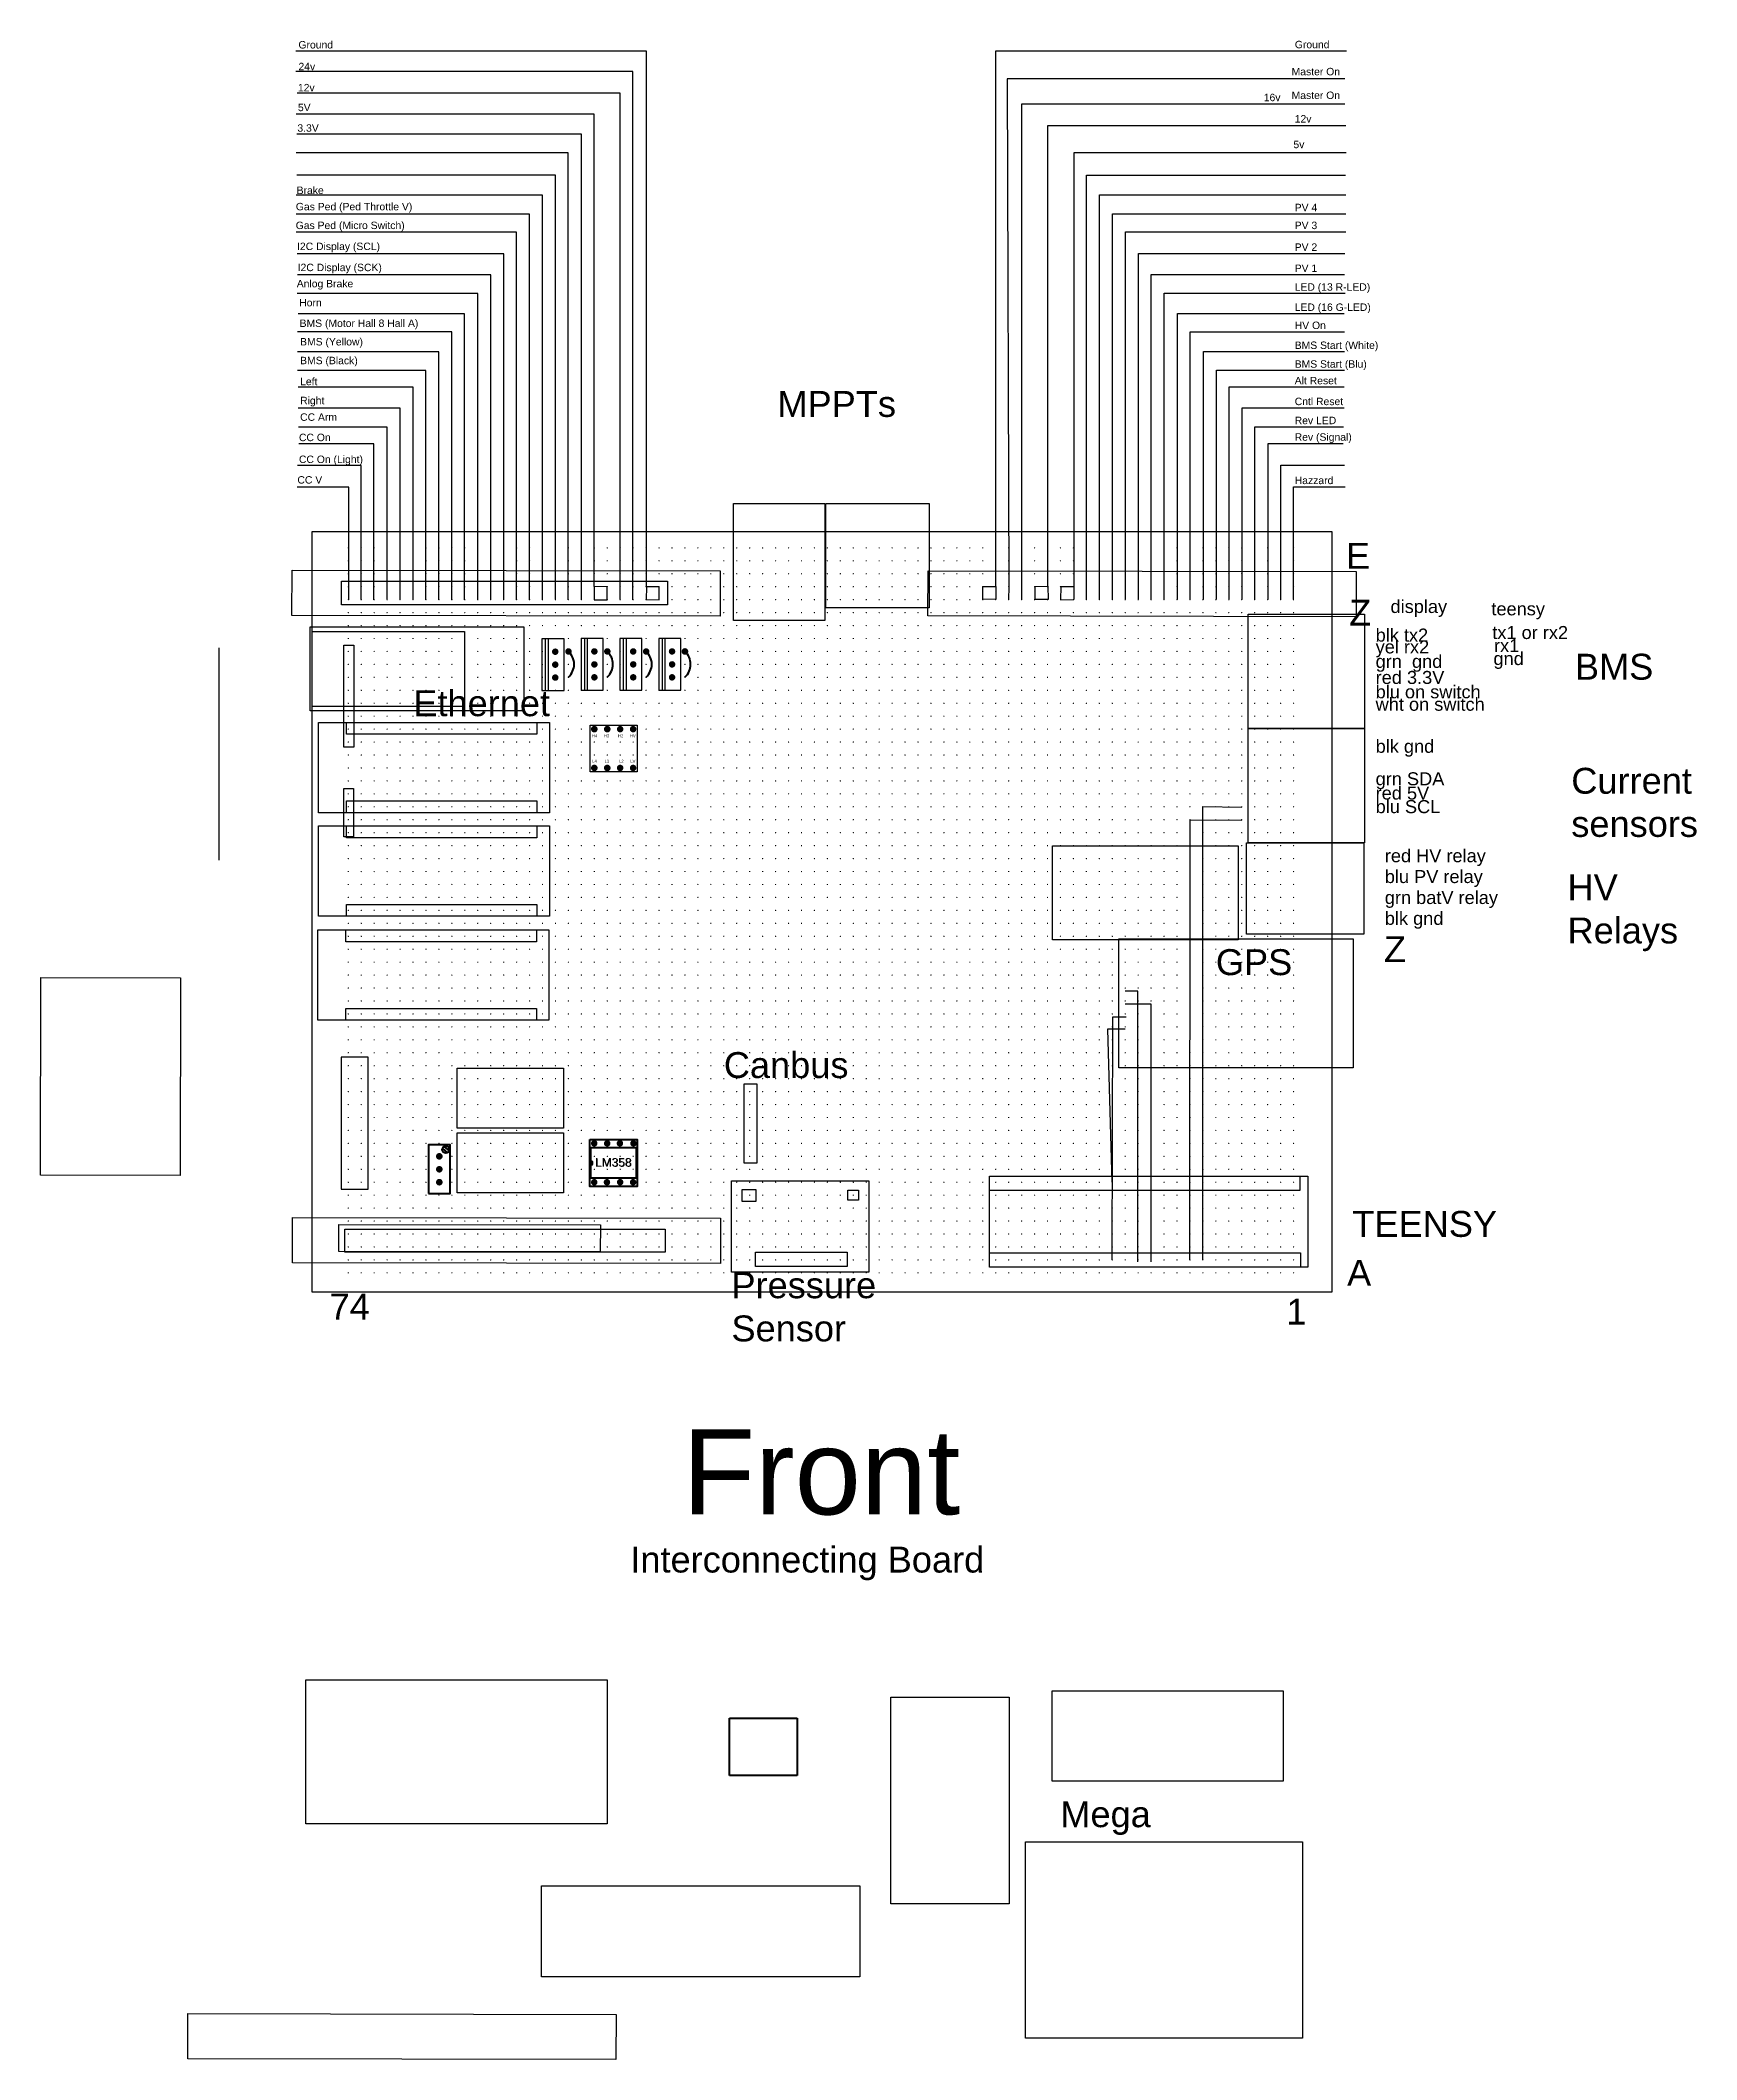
# Model space of a CAD drawing. Header units: inches. Extents: x 11.6 to 54.3, y -6.1 to 10.7.
# Drawn here: x 41.52 to 54.31, y -6.08 to 9.52 of the extents above; entities that cross this region are included whole.
import ezdxf

# ---------------------------------------------------------------- set-up
doc = ezdxf.new("R2010")
doc.units = ezdxf.units.IN
doc.header["$MEASUREMENT"] = 0
for name, color, linetype in [('dots', 7, 'Continuous'), ('IMAGES', 7, 'Continuous'), ('Wiring', 7, 'Continuous')]:
    doc.layers.add(name, color=color, linetype=linetype)
doc.styles.get("Standard").update_dxf_attribs({"font": 'arial.ttf'})
picture_1 = doc.add_image_def('image1.dib', size_in_pixel=(580, 818))
picture_2 = doc.add_image_def('image2.dib', size_in_pixel=(1724, 675))
picture_3 = doc.add_image_def('image3.dib', size_in_pixel=(1120, 320))
picture_4 = doc.add_image_def('image4.dib', size_in_pixel=(1542, 163))
picture_5 = doc.add_image_def('image5.dib', size_in_pixel=(450, 442))
picture_6 = doc.add_image_def('image6.dib', size_in_pixel=(261, 335))
picture_7 = doc.add_image_def('image7.dib', size_in_pixel=(294, 297))
picture_8 = doc.add_image_def('image8.dib', size_in_pixel=(417, 278))
picture_9 = doc.add_image_def('image9.dib', size_in_pixel=(660, 363))
picture_10 = doc.add_image_def('image10.dib', size_in_pixel=(535, 271))
picture_11 = doc.add_image_def('image11.dib', size_in_pixel=(866, 1225))
picture_12 = doc.add_image_def('image12.dib', size_in_pixel=(588, 281))
picture_13 = doc.add_image_def('image13.dib', size_in_pixel=(866, 1511))
picture_14 = doc.add_image_def('image14.dib', size_in_pixel=(280, 714))
picture_15 = doc.add_image_def('image15.dib', size_in_pixel=(675, 381))
picture_16 = doc.add_image_def('image16.dib', size_in_pixel=(134, 158))

msp = doc.modelspace()

# ---------------------------------------------------------------- texts
at = {"char_height": 0.2}
for s, width, insert, attachment_point in [('MPPTs', 3.36625, (47.214, 6.812), 1), ('E', 0.2, (51.791, 5.439), 9), ('Z', 0.2, (51.8, 5), 9), ('BMS', 0.97283, (53.373, 4.782), 1), ('Ethernet', 1.10022, (44.402, 4.5), 1), ('Current sensors', 0.97283, (53.345, 3.901), 1), ('HV Relays', 0.97283, (53.316, 3.078), 1), ('GPS', 1.1977, (50.6, 2.5), 1), ('Z', 0.2, (52.069, 2.4), 9), ('Canbus', 0.73104, (46.8, 1.705), 1), ('TEENSY', 1.0978, (51.654, 0.478), 1), ('Pressure Sensor', 0.92016, (46.859, 0.004), 1), ('A', 0.4, (51.8, -0.1), 9), ('74', 0.2, (44.066, -0.361), 9), ('1', 0.2, (51.3, -0.4), 9), ('Interconnecting Board', 2.99961, (46.078, -2.115), 1), ('Mega', 1.0978, (49.399, -4.082), 1)]:
    msp.add_mtext_dynamic_manual_height_columns(s, width=width, gutter_width=1, heights=[0], dxfattribs=dict(at, insert=insert, attachment_point=attachment_point))
at = {"layer": 'Wiring', "color": 4}
for s, height, p in [('display', 0.1005, (51.949, 5.097)), ('teensy', 0.1005, (52.728, 5.079)), ('tx1 or rx2', 0.1005, (52.735, 4.896)), ('yel rx2', 0.1005, (51.834, 4.785)), ('blk tx2 ', 0.1005, (51.834, 4.876)), ('rx1', 0.1005, (52.748, 4.795)), ('grn  gnd', 0.1005, (51.834, 4.673)), ('gnd', 0.1005, (52.744, 4.695)), ('red 3.3V', 0.1005, (51.834, 4.549)), ('blu on switch', 0.10046, (51.834, 4.438)), ('wht on switch', 0.10046, (51.834, 4.342)), ('blk gnd', 0.1005, (51.834, 4.017)), ('grn SDA', 0.1005, (51.834, 3.766)), ('red 5V', 0.1005, (51.834, 3.656)), ('blu SCL', 0.1005, (51.834, 3.551)), ('red HV relay', 0.10046, (51.905, 3.172)), ('blu PV relay', 0.10046, (51.905, 3.011)), ('grn batV relay', 0.10046, (51.905, 2.849)), ('blk gnd', 0.1005, (51.905, 2.688))]:
    msp.add_text(s, height=height, dxfattribs=at).set_placement(p)
at = {"layer": 'Wiring', "color": 4, "attachment_point": 1}
for s, width, gutter_width, heights, insert, char_height in [('Ground', 0.29865, 0.287, [0], (43.515, 9.515), 0.0574), ('Ground', 0.29865, 0.287, [0], (51.21, 9.517), 0.0574), ('24v', 0.29865, 0.287, [0], (43.515, 9.347), 0.0574), ('Master On', 0.38167, 0.287, [0], (51.185, 9.308), 0.0574), ('12v', 0.29865, 0.287, [0], (43.511, 9.184), 0.0574), ('16v', 0.29865, 0.287, [0], (50.97, 9.108), 0.0574), ('Master On', 0.38167, 0.287, [0], (51.185, 9.125), 0.0574), ('5V', 0.29865, 0.287, [0], (43.511, 9.031), 0.0574), ('12v', 0.29865, 0.287, [0], (51.209, 8.943), 0.0574), ('3.3V', 0.29865, 0.287, [0], (43.507, 8.872), 0.0574), ('5v', 0.29865, 0.287, [0], (51.199, 8.745), 0.0574), ('Gas Ped (Ped Throttle V)', 1.11011, 0.287, [0], (43.495, 8.265), 0.05736), ('Brake', 0.29865, 0.287, [0], (43.501, 8.391), 0.0574), ('Gas Ped (Micro Switch)', 0.86503, 0.287, [0], (43.494, 8.12), 0.05736), ('PV 4', 0.29865, 0.287, [0], (51.209, 8.258), 0.0574), ('PV 3', 0.29865, 0.287, [0], (51.209, 8.12), 0.0574), ('I2C Display (SCL)', 0.70969, 0.287, [0], (43.504, 7.958), 0.05736), ('PV 2', 0.29865, 0.287, [0], (51.209, 7.952), 0.0574), ('Anlog Brake', 0.62198, 0.287, [0], (43.502, 7.67), 0.05736), ('I2C Display (SCK)', 0.79087, 0.287, [0], (43.509, 7.795), 0.05736), ('PV 1', 0.29865, 0.287, [0], (51.209, 7.789), 0.0574), ('LED (13 R-LED)', 0.61242, 0.287, [0], (51.209, 7.644), 0.05736), ('Horn', 0.29865, 0.287, [0], (43.521, 7.523), 0.0574), ('LED (16 G-LED)', 0.67458, 0.287, [0], (51.209, 7.488), 0.05736), ('BMS (Motor Hall 8 Hall A)', 1.0483, 0.287, [0], (43.524, 7.364), 0.05736), ('HV On', 0.29865, 0.287, [0], (51.209, 7.348), 0.0574), ('BMS (Yellow)', 0.49423, 0.287, [0], (43.528, 7.221), 0.05736), ('BMS Start (White)', 0.67522, 0.287, [0], (51.209, 7.194), 0.05736), ('BMS (Black)', 0.53239, 0.287, [0], (43.528, 7.076), 0.05736), ('BMS Start (Blu)', 0.58656, 0.287, [0], (51.209, 7.049), 0.05736), ('Left', 0.29865, 0.287, [0], (43.528, 6.914), 0.0574), ('Alt Reset', 0.34662, 0.287, [0], (51.209, 6.921), 0.0574), ('Right', 0.29865, 0.287, [0], (43.528, 6.767), 0.0574), ('Cntl Reset', 0.3872, 0.287, [0], (51.209, 6.76), 0.0574), ('CC Arm', 0.29865, 0.287, [0], (43.528, 6.639), 0.0574), ('Rev LED', 0.354, 0.287, [0], (51.209, 6.613), 0.0574), ('CC On', 0.29865, 0.287, [0], (43.519, 6.482), 0.0574), ('Rev (Signal)', 0.44809, 0.287, [0], (51.209, 6.485), 0.05736), ('CC On (Light)', 0.5339, 0.287, [0], (43.519, 6.313), 0.05736), ('CC V', 0.29865, 0.287, [0.0593], (43.507, 6.154), 0.0574), ('Hazzard', 0.29865, 0.287, [0], (51.209, 6.15), 0.0574), ('Front', 4.79859, 3.29, [0], (46.48, -1.208), 0.6581)]:
    msp.add_mtext_dynamic_manual_height_columns(s, width=width, gutter_width=gutter_width, heights=heights, dxfattribs=dict(at, insert=insert, char_height=char_height))

# ---------------------------------------------------------------- blocks, each defined once
blk = doc.blocks.new('*U3')
at = {"const_width": 0.005}
blk.add_lwpolyline([(-0.0025, 0, 1), (0.0025, 0, 1)], format="xyb", close=True, dxfattribs=at)
blk = doc.blocks.new('*U4')
at = {"layer": 'dots', "color": 0, "linetype": 'ByBlock', "lineweight": -2, "transparency": 16777216}
for p in [(0, 5.6), (0, 5.5), (0.1, 5.6), (0.1, 5.5), (0.2, 5.6), (0.2, 5.5), (0.3, 5.6), (0.3, 5.5), (0.4, 5.6), (0.4, 5.5), (0.5, 5.6), (0.5, 5.5), (0.6, 5.6), (0.6, 5.5), (0.7, 5.6), (0.7, 5.5), (0.8, 5.6), (0.8, 5.5), (0.9, 5.6), (0.9, 5.5), (1, 5.6), (1, 5.5), (1.1, 5.6), (1.1, 5.5), (1.2, 5.6), (1.2, 5.5), (1.3, 5.6), (1.3, 5.5), (1.4, 5.6), (1.4, 5.5), (1.5, 5.6), (1.5, 5.5), (1.6, 5.6), (1.6, 5.5), (1.7, 5.6), (1.7, 5.5), (1.8, 5.6), (1.8, 5.5), (1.9, 5.6), (1.9, 5.5), (2, 5.6), (2, 5.5), (2.1, 5.6), (2.1, 5.5), (2.2, 5.6), (2.2, 5.5), (2.3, 5.6), (2.3, 5.5), (2.4, 5.6), (2.4, 5.5), (2.5, 5.6), (2.5, 5.5), (2.6, 5.6), (2.6, 5.5), (2.7, 5.6), (2.7, 5.5), (2.8, 5.6), (2.8, 5.5), (2.9, 5.6), (2.9, 5.5), (3, 5.6), (3, 5.5), (3.1, 5.6), (3.1, 5.5), (3.2, 5.6), (3.2, 5.5), (3.3, 5.6), (3.3, 5.5), (3.4, 5.6), (3.4, 5.5), (3.5, 5.6), (3.5, 5.5), (3.6, 5.6), (3.6, 5.5), (3.7, 5.6), (3.7, 5.5), (3.8, 5.6), (3.8, 5.5), (3.9, 5.6), (3.9, 5.5), (4, 5.6), (4, 5.5), (4.1, 5.6), (4.1, 5.5), (4.2, 5.6), (4.2, 5.5), (4.3, 5.6), (4.3, 5.5), (4.4, 5.6), (4.4, 5.5), (4.5, 5.6), (4.5, 5.5), (4.6, 5.6), (4.6, 5.5), (4.7, 5.6), (4.7, 5.5), (4.8, 5.6), (4.8, 5.5), (4.9, 5.6), (4.9, 5.5), (5, 5.6), (5, 5.5), (5.1, 5.6), (5.1, 5.5), (5.2, 5.6), (5.2, 5.5), (5.3, 5.6), (5.3, 5.5), (5.4, 5.6), (5.4, 5.5), (5.5, 5.6), (5.5, 5.5), (5.6, 5.6), (5.6, 5.5), (5.7, 5.6), (5.7, 5.5), (5.8, 5.6), (5.8, 5.5), (5.9, 5.6), (5.9, 5.5), (6, 5.6), (6, 5.5), (6.1, 5.6), (6.1, 5.5), (6.2, 5.6), (6.2, 5.5), (6.3, 5.6), (6.3, 5.5), (6.4, 5.6), (6.4, 5.5), (6.5, 5.6), (6.5, 5.5), (6.6, 5.6), (6.6, 5.5), (6.7, 5.6), (6.7, 5.5), (6.8, 5.6), (6.8, 5.5), (6.9, 5.6), (6.9, 5.5), (7, 5.6), (7, 5.5), (7.1, 5.6), (7.1, 5.5), (7.2, 5.6), (7.2, 5.5), (7.3, 5.6), (7.3, 5.5), (0, 5.4), (0, 5.3), (0.1, 5.4), (0.1, 5.3), (0.2, 5.4), (0.2, 5.3), (0.3, 5.4), (0.3, 5.3), (0.4, 5.4), (0.4, 5.3), (0.5, 5.4), (0.5, 5.3), (0.6, 5.4), (0.6, 5.3), (0.7, 5.4), (0.7, 5.3), (0.8, 5.4), (0.8, 5.3), (0.9, 5.4), (0.9, 5.3), (1, 5.4), (1, 5.3), (1.1, 5.4), (1.1, 5.3), (1.2, 5.4), (1.2, 5.3), (1.3, 5.4), (1.3, 5.3), (1.4, 5.4), (1.4, 5.3), (1.5, 5.4), (1.5, 5.3), (1.6, 5.4), (1.6, 5.3), (1.7, 5.4), (1.7, 5.3), (1.8, 5.4), (1.8, 5.3), (1.9, 5.4), (1.9, 5.3), (2, 5.4), (2, 5.3), (2.1, 5.4), (2.1, 5.3), (2.2, 5.4), (2.2, 5.3), (2.3, 5.4), (2.3, 5.3), (2.4, 5.4), (2.4, 5.3), (2.5, 5.4), (2.5, 5.3), (2.6, 5.4), (2.6, 5.3), (2.7, 5.4), (2.7, 5.3), (2.8, 5.4), (2.8, 5.3), (2.9, 5.4), (2.9, 5.3), (3, 5.4), (3, 5.3), (3.1, 5.4), (3.1, 5.3), (3.2, 5.4), (3.2, 5.3), (3.3, 5.4), (3.3, 5.3), (3.4, 5.4), (3.4, 5.3), (3.5, 5.4), (3.5, 5.3), (3.6, 5.4), (3.6, 5.3), (3.7, 5.4), (3.7, 5.3), (3.8, 5.4), (3.8, 5.3), (3.9, 5.4), (3.9, 5.3), (4, 5.4), (4, 5.3), (4.1, 5.4), (4.1, 5.3), (4.2, 5.4), (4.2, 5.3), (4.3, 5.4), (4.3, 5.3), (4.4, 5.4), (4.4, 5.3), (4.5, 5.4), (4.5, 5.3), (4.6, 5.4), (4.6, 5.3), (4.7, 5.4), (4.7, 5.3), (4.8, 5.4), (4.8, 5.3), (4.9, 5.4), (4.9, 5.3), (5, 5.4), (5, 5.3), (5.1, 5.4), (5.1, 5.3), (5.2, 5.4), (5.2, 5.3), (5.3, 5.4), (5.3, 5.3), (5.4, 5.4), (5.4, 5.3), (5.5, 5.4), (5.5, 5.3), (5.6, 5.4), (5.6, 5.3), (5.7, 5.4), (5.7, 5.3), (5.8, 5.4), (5.8, 5.3), (5.9, 5.4), (5.9, 5.3), (6, 5.4), (6, 5.3), (6.1, 5.4), (6.1, 5.3), (6.2, 5.4), (6.2, 5.3), (6.3, 5.4), (6.3, 5.3), (6.4, 5.4), (6.4, 5.3), (6.5, 5.4), (6.5, 5.3), (6.6, 5.4), (6.6, 5.3), (6.7, 5.4), (6.7, 5.3), (6.8, 5.4), (6.8, 5.3), (6.9, 5.4), (6.9, 5.3), (7, 5.4), (7, 5.3), (7.1, 5.4), (7.1, 5.3), (7.2, 5.4), (7.2, 5.3), (7.3, 5.4), (7.3, 5.3), (0, 5.2), (0.1, 5.2), (0.2, 5.2), (0.3, 5.2), (0.4, 5.2), (0.5, 5.2), (0.6, 5.2), (0.7, 5.2), (0.8, 5.2), (0.9, 5.2), (1, 5.2), (1.1, 5.2), (1.2, 5.2), (1.3, 5.2), (1.4, 5.2), (1.5, 5.2), (1.6, 5.2), (1.7, 5.2), (1.8, 5.2), (1.9, 5.2), (2, 5.2), (2.1, 5.2), (2.2, 5.2), (2.3, 5.2), (2.4, 5.2), (2.5, 5.2), (2.6, 5.2), (2.7, 5.2), (2.8, 5.2), (2.9, 5.2), (3, 5.2), (3.1, 5.2), (3.2, 5.2), (3.3, 5.2), (3.4, 5.2), (3.5, 5.2), (3.6, 5.2), (3.7, 5.2), (3.8, 5.2), (3.9, 5.2), (4, 5.2), (4.1, 5.2), (4.2, 5.2), (4.3, 5.2), (4.4, 5.2), (4.5, 5.2), (4.6, 5.2), (4.7, 5.2), (4.8, 5.2), (4.9, 5.2), (5, 5.2), (5.1, 5.2), (5.2, 5.2), (5.3, 5.2), (5.4, 5.2), (5.5, 5.2), (5.6, 5.2), (5.7, 5.2), (5.8, 5.2), (5.9, 5.2), (6, 5.2), (6.1, 5.2), (6.2, 5.2), (6.3, 5.2), (6.4, 5.2), (6.5, 5.2), (6.6, 5.2), (6.7, 5.2), (6.8, 5.2), (6.9, 5.2), (7, 5.2), (7.1, 5.2), (7.2, 5.2), (7.3, 5.2), (0, 5.1), (0, 5), (0.1, 5.1), (0.1, 5), (0.2, 5.1), (0.2, 5), (0.3, 5.1), (0.3, 5), (0.4, 5.1), (0.4, 5), (0.5, 5.1), (0.5, 5), (0.6, 5.1), (0.6, 5), (0.7, 5.1), (0.7, 5), (0.8, 5.1), (0.8, 5), (0.9, 5.1), (0.9, 5), (1, 5.1), (1, 5), (1.1, 5.1), (1.1, 5), (1.2, 5.1), (1.2, 5), (1.3, 5.1), (1.3, 5), (1.4, 5.1), (1.4, 5), (1.5, 5.1), (1.5, 5), (1.6, 5.1), (1.6, 5), (1.7, 5.1), (1.7, 5), (1.8, 5.1), (1.8, 5), (1.9, 5.1), (1.9, 5), (2, 5.1), (2, 5), (2.1, 5.1), (2.1, 5), (2.2, 5.1), (2.2, 5), (2.3, 5.1), (2.3, 5), (2.4, 5.1), (2.4, 5), (2.5, 5.1), (2.5, 5), (2.6, 5.1), (2.6, 5), (2.7, 5.1), (2.7, 5), (2.8, 5.1), (2.8, 5), (2.9, 5.1), (2.9, 5), (3, 5.1), (3, 5), (3.1, 5.1), (3.1, 5), (3.2, 5.1), (3.2, 5), (3.3, 5.1), (3.3, 5), (3.4, 5.1), (3.4, 5), (3.5, 5.1), (3.5, 5), (3.6, 5.1), (3.6, 5), (3.7, 5.1), (3.7, 5), (3.8, 5.1), (3.8, 5), (3.9, 5.1), (3.9, 5), (4, 5.1), (4, 5), (4.1, 5.1), (4.1, 5), (4.2, 5.1), (4.2, 5), (4.3, 5.1), (4.3, 5), (4.4, 5.1), (4.4, 5), (4.5, 5.1), (4.5, 5), (4.6, 5.1), (4.6, 5), (4.7, 5.1), (4.7, 5), (4.8, 5.1), (4.8, 5), (4.9, 5.1), (4.9, 5), (5, 5.1), (5, 5), (5.1, 5.1), (5.1, 5), (5.2, 5.1), (5.2, 5), (5.3, 5.1), (5.3, 5), (5.4, 5.1), (5.4, 5), (5.5, 5.1), (5.5, 5), (5.6, 5.1), (5.6, 5), (5.7, 5.1), (5.7, 5), (5.8, 5.1), (5.8, 5), (5.9, 5.1), (5.9, 5), (6, 5.1), (6, 5), (6.1, 5.1), (6.1, 5), (6.2, 5.1), (6.2, 5), (6.3, 5.1), (6.3, 5), (6.4, 5.1), (6.4, 5), (6.5, 5.1), (6.5, 5), (6.6, 5.1), (6.6, 5), (6.7, 5.1), (6.7, 5), (6.8, 5.1), (6.8, 5), (6.9, 5.1), (6.9, 5), (7, 5.1), (7, 5), (7.1, 5.1), (7.1, 5), (7.2, 5.1), (7.2, 5), (7.3, 5.1), (7.3, 5), (0, 4.9), (0.1, 4.9), (0.2, 4.9), (0.3, 4.9), (0.4, 4.9), (0.5, 4.9), (0.6, 4.9), (0.7, 4.9), (0.8, 4.9), (0.9, 4.9), (1, 4.9), (1.1, 4.9), (1.2, 4.9), (1.3, 4.9), (1.4, 4.9), (1.5, 4.9), (1.6, 4.9), (1.7, 4.9), (1.8, 4.9), (1.9, 4.9), (2, 4.9), (2.1, 4.9), (2.2, 4.9), (2.3, 4.9), (2.4, 4.9), (2.5, 4.9), (2.6, 4.9), (2.7, 4.9), (2.8, 4.9), (2.9, 4.9), (3, 4.9), (3.1, 4.9), (3.2, 4.9), (3.3, 4.9), (3.4, 4.9), (3.5, 4.9), (3.6, 4.9), (3.7, 4.9), (3.8, 4.9), (3.9, 4.9), (4, 4.9), (4.1, 4.9), (4.2, 4.9), (4.3, 4.9), (4.4, 4.9), (4.5, 4.9), (4.6, 4.9), (4.7, 4.9), (4.8, 4.9), (4.9, 4.9), (5, 4.9), (5.1, 4.9), (5.2, 4.9), (5.3, 4.9), (5.4, 4.9), (5.5, 4.9), (5.6, 4.9), (5.7, 4.9), (5.8, 4.9), (5.9, 4.9), (6, 4.9), (6.1, 4.9), (6.2, 4.9), (6.3, 4.9), (6.4, 4.9), (6.5, 4.9), (6.6, 4.9), (6.7, 4.9), (6.8, 4.9), (6.9, 4.9), (7, 4.9), (7.1, 4.9), (7.2, 4.9), (7.3, 4.9), (0, 4.8), (0, 4.7), (0.1, 4.8), (0.1, 4.7), (0.2, 4.8), (0.2, 4.7), (0.3, 4.8), (0.3, 4.7), (0.4, 4.8), (0.4, 4.7), (0.5, 4.8), (0.5, 4.7), (0.6, 4.8), (0.6, 4.7), (0.7, 4.8), (0.7, 4.7), (0.8, 4.8), (0.8, 4.7), (0.9, 4.8), (0.9, 4.7), (1, 4.8), (1, 4.7), (1.1, 4.8), (1.1, 4.7), (1.2, 4.8), (1.2, 4.7), (1.3, 4.8), (1.3, 4.7), (1.4, 4.8), (1.4, 4.7), (1.5, 4.8), (1.5, 4.7), (1.6, 4.8), (1.6, 4.7), (1.7, 4.8), (1.7, 4.7), (1.8, 4.8), (1.8, 4.7), (1.9, 4.8), (1.9, 4.7), (2, 4.8), (2, 4.7), (2.1, 4.8), (2.1, 4.7), (2.2, 4.8), (2.2, 4.7), (2.3, 4.8), (2.3, 4.7), (2.4, 4.8), (2.4, 4.7), (2.5, 4.8), (2.5, 4.7), (2.6, 4.8), (2.6, 4.7), (2.7, 4.8), (2.7, 4.7), (2.8, 4.8), (2.8, 4.7), (2.9, 4.8), (2.9, 4.7), (3, 4.8), (3, 4.7), (3.1, 4.8), (3.1, 4.7), (3.2, 4.8), (3.2, 4.7), (3.3, 4.8), (3.3, 4.7), (3.4, 4.8), (3.4, 4.7), (3.5, 4.8), (3.5, 4.7), (3.6, 4.8), (3.6, 4.7), (3.7, 4.8), (3.7, 4.7), (3.8, 4.8), (3.8, 4.7), (3.9, 4.8), (3.9, 4.7), (4, 4.8), (4, 4.7), (4.1, 4.8), (4.1, 4.7), (4.2, 4.8), (4.2, 4.7), (4.3, 4.8), (4.3, 4.7), (4.4, 4.8), (4.4, 4.7), (4.5, 4.8), (4.5, 4.7), (4.6, 4.8), (4.6, 4.7), (4.7, 4.8), (4.7, 4.7), (4.8, 4.8), (4.8, 4.7), (4.9, 4.8), (4.9, 4.7), (5, 4.8), (5, 4.7), (5.1, 4.8), (5.1, 4.7), (5.2, 4.8), (5.2, 4.7), (5.3, 4.8), (5.3, 4.7), (5.4, 4.8), (5.4, 4.7), (5.5, 4.8), (5.5, 4.7), (5.6, 4.8), (5.6, 4.7), (5.7, 4.8), (5.7, 4.7), (5.8, 4.8), (5.8, 4.7), (5.9, 4.8), (5.9, 4.7), (6, 4.8), (6, 4.7), (6.1, 4.8), (6.1, 4.7), (6.2, 4.8), (6.2, 4.7), (6.3, 4.8), (6.3, 4.7), (6.4, 4.8), (6.4, 4.7), (6.5, 4.8), (6.5, 4.7), (6.6, 4.8), (6.6, 4.7), (6.7, 4.8), (6.7, 4.7), (6.8, 4.8), (6.8, 4.7), (6.9, 4.8), (6.9, 4.7), (7, 4.8), (7, 4.7), (7.1, 4.8), (7.1, 4.7), (7.2, 4.8), (7.2, 4.7), (7.3, 4.8), (7.3, 4.7), (0, 4.6), (0.1, 4.6), (0.2, 4.6), (0.3, 4.6), (0.4, 4.6), (0.5, 4.6), (0.6, 4.6), (0.7, 4.6), (0.8, 4.6), (0.9, 4.6), (1, 4.6), (1.1, 4.6), (1.2, 4.6), (1.3, 4.6), (1.4, 4.6), (1.5, 4.6), (1.6, 4.6), (1.7, 4.6), (1.8, 4.6), (1.9, 4.6), (2, 4.6), (2.1, 4.6), (2.2, 4.6), (2.3, 4.6), (2.4, 4.6), (2.5, 4.6), (2.6, 4.6), (2.7, 4.6), (2.8, 4.6), (2.9, 4.6), (3, 4.6), (3.1, 4.6), (3.2, 4.6), (3.3, 4.6), (3.4, 4.6), (3.5, 4.6), (3.6, 4.6), (3.7, 4.6), (3.8, 4.6), (3.9, 4.6), (4, 4.6), (4.1, 4.6), (4.2, 4.6), (4.3, 4.6), (4.4, 4.6), (4.5, 4.6), (4.6, 4.6), (4.7, 4.6), (4.8, 4.6), (4.9, 4.6), (5, 4.6), (5.1, 4.6), (5.2, 4.6), (5.3, 4.6), (5.4, 4.6), (5.5, 4.6), (5.6, 4.6), (5.7, 4.6), (5.8, 4.6), (5.9, 4.6), (6, 4.6), (6.1, 4.6), (6.2, 4.6), (6.3, 4.6), (6.4, 4.6), (6.5, 4.6), (6.6, 4.6), (6.7, 4.6), (6.8, 4.6), (6.9, 4.6), (7, 4.6), (7.1, 4.6), (7.2, 4.6), (7.3, 4.6), (0, 4.5), (0, 4.4), (0.1, 4.5), (0.1, 4.4), (0.2, 4.5), (0.2, 4.4), (0.3, 4.5), (0.3, 4.4), (0.4, 4.5), (0.4, 4.4), (0.5, 4.5), (0.5, 4.4), (0.6, 4.5), (0.6, 4.4), (0.7, 4.5), (0.7, 4.4), (0.8, 4.5), (0.8, 4.4), (0.9, 4.5), (0.9, 4.4), (1, 4.5), (1, 4.4), (1.1, 4.5), (1.1, 4.4), (1.2, 4.5), (1.2, 4.4), (1.3, 4.5), (1.3, 4.4), (1.4, 4.5), (1.4, 4.4), (1.5, 4.5), (1.5, 4.4), (1.6, 4.5), (1.6, 4.4), (1.7, 4.5), (1.7, 4.4), (1.8, 4.5), (1.8, 4.4), (1.9, 4.5), (1.9, 4.4), (2, 4.5), (2, 4.4), (2.1, 4.5), (2.1, 4.4), (2.2, 4.5), (2.2, 4.4), (2.3, 4.5), (2.3, 4.4), (2.4, 4.5), (2.4, 4.4), (2.5, 4.5), (2.5, 4.4), (2.6, 4.5), (2.6, 4.4), (2.7, 4.5), (2.7, 4.4), (2.8, 4.5), (2.8, 4.4), (2.9, 4.5), (2.9, 4.4), (3, 4.5), (3, 4.4), (3.1, 4.5), (3.1, 4.4), (3.2, 4.5), (3.2, 4.4), (3.3, 4.5), (3.3, 4.4), (3.4, 4.5), (3.4, 4.4), (3.5, 4.5), (3.5, 4.4), (3.6, 4.5), (3.6, 4.4), (3.7, 4.5), (3.7, 4.4), (3.8, 4.5), (3.8, 4.4), (3.9, 4.5), (3.9, 4.4), (4, 4.5), (4, 4.4), (4.1, 4.5), (4.1, 4.4), (4.2, 4.5), (4.2, 4.4), (4.3, 4.5), (4.3, 4.4), (4.4, 4.5), (4.4, 4.4), (4.5, 4.5), (4.5, 4.4), (4.6, 4.5), (4.6, 4.4), (4.7, 4.5), (4.7, 4.4), (4.8, 4.5), (4.8, 4.4), (4.9, 4.5), (4.9, 4.4), (5, 4.5), (5, 4.4), (5.1, 4.5), (5.1, 4.4), (5.2, 4.5), (5.2, 4.4), (5.3, 4.5), (5.3, 4.4), (5.4, 4.5), (5.4, 4.4), (5.5, 4.5), (5.5, 4.4), (5.6, 4.5), (5.6, 4.4), (5.7, 4.5), (5.7, 4.4), (5.8, 4.5), (5.8, 4.4), (5.9, 4.5), (5.9, 4.4), (6, 4.5), (6, 4.4), (6.1, 4.5), (6.1, 4.4), (6.2, 4.5), (6.2, 4.4), (6.3, 4.5), (6.3, 4.4), (6.4, 4.5), (6.4, 4.4), (6.5, 4.5), (6.5, 4.4), (6.6, 4.5), (6.6, 4.4), (6.7, 4.5), (6.7, 4.4), (6.8, 4.5), (6.8, 4.4), (6.9, 4.5), (6.9, 4.4), (7, 4.5), (7, 4.4), (7.1, 4.5), (7.1, 4.4), (7.2, 4.5), (7.2, 4.4), (7.3, 4.5), (7.3, 4.4), (0, 4.3), (0.1, 4.3), (0.2, 4.3), (0.3, 4.3), (0.4, 4.3), (0.5, 4.3), (0.6, 4.3), (0.7, 4.3), (0.8, 4.3), (0.9, 4.3), (1, 4.3), (1.1, 4.3), (1.2, 4.3), (1.3, 4.3), (1.4, 4.3), (1.5, 4.3), (1.6, 4.3), (1.7, 4.3), (1.8, 4.3), (1.9, 4.3), (2, 4.3), (2.1, 4.3), (2.2, 4.3), (2.3, 4.3), (2.4, 4.3), (2.5, 4.3), (2.6, 4.3), (2.7, 4.3), (2.8, 4.3), (2.9, 4.3), (3, 4.3), (3.1, 4.3), (3.2, 4.3), (3.3, 4.3), (3.4, 4.3), (3.5, 4.3), (3.6, 4.3), (3.7, 4.3), (3.8, 4.3), (3.9, 4.3), (4, 4.3), (4.1, 4.3), (4.2, 4.3), (4.3, 4.3), (4.4, 4.3), (4.5, 4.3), (4.6, 4.3), (4.7, 4.3), (4.8, 4.3), (4.9, 4.3), (5, 4.3), (5.1, 4.3), (5.2, 4.3), (5.3, 4.3), (5.4, 4.3), (5.5, 4.3), (5.6, 4.3), (5.7, 4.3), (5.8, 4.3), (5.9, 4.3), (6, 4.3), (6.1, 4.3), (6.2, 4.3), (6.3, 4.3), (6.4, 4.3), (6.5, 4.3), (6.6, 4.3), (6.7, 4.3), (6.8, 4.3), (6.9, 4.3), (7, 4.3), (7.1, 4.3), (7.2, 4.3), (7.3, 4.3), (0, 4.2), (0, 4.1), (0.1, 4.2), (0.1, 4.1), (0.2, 4.2), (0.2, 4.1), (0.3, 4.2), (0.3, 4.1), (0.4, 4.2), (0.4, 4.1), (0.5, 4.2), (0.5, 4.1), (0.6, 4.2), (0.6, 4.1), (0.7, 4.2), (0.7, 4.1), (0.8, 4.2), (0.8, 4.1), (0.9, 4.2), (0.9, 4.1), (1, 4.2), (1, 4.1), (1.1, 4.2), (1.1, 4.1), (1.2, 4.2), (1.2, 4.1), (1.3, 4.2), (1.3, 4.1), (1.4, 4.2), (1.4, 4.1), (1.5, 4.2), (1.5, 4.1), (1.6, 4.2), (1.6, 4.1), (1.7, 4.2), (1.7, 4.1), (1.8, 4.2), (1.8, 4.1), (1.9, 4.2), (1.9, 4.1), (2, 4.2), (2, 4.1), (2.1, 4.2), (2.1, 4.1), (2.2, 4.2), (2.2, 4.1), (2.3, 4.2), (2.3, 4.1), (2.4, 4.2), (2.4, 4.1), (2.5, 4.2), (2.5, 4.1), (2.6, 4.2), (2.6, 4.1), (2.7, 4.2), (2.7, 4.1), (2.8, 4.2), (2.8, 4.1), (2.9, 4.2), (2.9, 4.1), (3, 4.2), (3, 4.1), (3.1, 4.2), (3.1, 4.1), (3.2, 4.2), (3.2, 4.1), (3.3, 4.2), (3.3, 4.1), (3.4, 4.2), (3.4, 4.1), (3.5, 4.2), (3.5, 4.1), (3.6, 4.2), (3.6, 4.1), (3.7, 4.2), (3.7, 4.1), (3.8, 4.2), (3.8, 4.1), (3.9, 4.2), (3.9, 4.1), (4, 4.2), (4, 4.1), (4.1, 4.2), (4.1, 4.1), (4.2, 4.2), (4.2, 4.1), (4.3, 4.2), (4.3, 4.1), (4.4, 4.2), (4.4, 4.1), (4.5, 4.2), (4.5, 4.1), (4.6, 4.2), (4.6, 4.1), (4.7, 4.2), (4.7, 4.1), (4.8, 4.2), (4.8, 4.1), (4.9, 4.2), (4.9, 4.1), (5, 4.2), (5, 4.1), (5.1, 4.2), (5.1, 4.1), (5.2, 4.2), (5.2, 4.1), (5.3, 4.2), (5.3, 4.1), (5.4, 4.2), (5.4, 4.1), (5.5, 4.2), (5.5, 4.1), (5.6, 4.2), (5.6, 4.1), (5.7, 4.2), (5.7, 4.1), (5.8, 4.2), (5.8, 4.1), (5.9, 4.2), (5.9, 4.1), (6, 4.2), (6, 4.1), (6.1, 4.2), (6.1, 4.1), (6.2, 4.2), (6.2, 4.1), (6.3, 4.2), (6.3, 4.1), (6.4, 4.2), (6.4, 4.1), (6.5, 4.2), (6.5, 4.1), (6.6, 4.2), (6.6, 4.1), (6.7, 4.2), (6.7, 4.1), (6.8, 4.2), (6.8, 4.1), (6.9, 4.2), (6.9, 4.1), (7, 4.2), (7, 4.1), (7.1, 4.2), (7.1, 4.1), (7.2, 4.2), (7.2, 4.1), (7.3, 4.2), (7.3, 4.1), (0, 4), (0, 3.9), (0.1, 4), (0.1, 3.9), (0.2, 4), (0.2, 3.9), (0.3, 4), (0.3, 3.9), (0.4, 4), (0.4, 3.9), (0.5, 4), (0.5, 3.9), (0.6, 4), (0.6, 3.9), (0.7, 4), (0.7, 3.9), (0.8, 4), (0.8, 3.9), (0.9, 4), (0.9, 3.9), (1, 4), (1, 3.9), (1.1, 4), (1.1, 3.9), (1.2, 4), (1.2, 3.9), (1.3, 4), (1.3, 3.9), (1.4, 4), (1.4, 3.9), (1.5, 4), (1.5, 3.9), (1.6, 4), (1.6, 3.9), (1.7, 4), (1.7, 3.9), (1.8, 4), (1.8, 3.9), (1.9, 4), (1.9, 3.9), (2, 4), (2, 3.9), (2.1, 4), (2.1, 3.9), (2.2, 4), (2.2, 3.9), (2.3, 4), (2.3, 3.9), (2.4, 4), (2.4, 3.9), (2.5, 4), (2.5, 3.9), (2.6, 4), (2.6, 3.9), (2.7, 4), (2.7, 3.9), (2.8, 4), (2.8, 3.9), (2.9, 4), (2.9, 3.9), (3, 4), (3, 3.9), (3.1, 4), (3.1, 3.9), (3.2, 4), (3.2, 3.9), (3.3, 4), (3.3, 3.9), (3.4, 4), (3.4, 3.9), (3.5, 4), (3.5, 3.9), (3.6, 4), (3.6, 3.9), (3.7, 4), (3.7, 3.9), (3.8, 4), (3.8, 3.9), (3.9, 4), (3.9, 3.9), (4, 4), (4, 3.9), (4.1, 4), (4.1, 3.9), (4.2, 4), (4.2, 3.9), (4.3, 4), (4.3, 3.9), (4.4, 4), (4.4, 3.9), (4.5, 4), (4.5, 3.9), (4.6, 4), (4.6, 3.9), (4.7, 4), (4.7, 3.9), (4.8, 4), (4.8, 3.9), (4.9, 4), (4.9, 3.9), (5, 4), (5, 3.9), (5.1, 4), (5.1, 3.9), (5.2, 4), (5.2, 3.9), (5.3, 4), (5.3, 3.9), (5.4, 4), (5.4, 3.9), (5.5, 4), (5.5, 3.9), (5.6, 4), (5.6, 3.9), (5.7, 4), (5.7, 3.9), (5.8, 4), (5.8, 3.9), (5.9, 4), (5.9, 3.9), (6, 4), (6, 3.9), (6.1, 4), (6.1, 3.9), (6.2, 4), (6.2, 3.9), (6.3, 4), (6.3, 3.9), (6.4, 4), (6.4, 3.9), (6.5, 4), (6.5, 3.9), (6.6, 4), (6.6, 3.9), (6.7, 4), (6.7, 3.9), (6.8, 4), (6.8, 3.9), (6.9, 4), (6.9, 3.9), (7, 4), (7, 3.9), (7.1, 4), (7.1, 3.9), (7.2, 4), (7.2, 3.9), (7.3, 4), (7.3, 3.9), (0, 3.8), (0.1, 3.8), (0.2, 3.8), (0.3, 3.8), (0.4, 3.8), (0.5, 3.8), (0.6, 3.8), (0.7, 3.8), (0.8, 3.8), (0.9, 3.8), (1, 3.8), (1.1, 3.8), (1.2, 3.8), (1.3, 3.8), (1.4, 3.8), (1.5, 3.8), (1.6, 3.8), (1.7, 3.8), (1.8, 3.8), (1.9, 3.8), (2, 3.8), (2.1, 3.8), (2.2, 3.8), (2.3, 3.8), (2.4, 3.8), (2.5, 3.8), (2.6, 3.8), (2.7, 3.8), (2.8, 3.8), (2.9, 3.8), (3, 3.8), (3.1, 3.8), (3.2, 3.8), (3.3, 3.8), (3.4, 3.8), (3.5, 3.8), (3.6, 3.8), (3.7, 3.8), (3.8, 3.8), (3.9, 3.8), (4, 3.8), (4.1, 3.8), (4.2, 3.8), (4.3, 3.8), (4.4, 3.8), (4.5, 3.8), (4.6, 3.8), (4.7, 3.8), (4.8, 3.8), (4.9, 3.8), (5, 3.8), (5.1, 3.8), (5.2, 3.8), (5.3, 3.8), (5.4, 3.8), (5.5, 3.8), (5.6, 3.8), (5.7, 3.8), (5.8, 3.8), (5.9, 3.8), (6, 3.8), (6.1, 3.8), (6.2, 3.8), (6.3, 3.8), (6.4, 3.8), (6.5, 3.8), (6.6, 3.8), (6.7, 3.8), (6.8, 3.8), (6.9, 3.8), (7, 3.8), (7.1, 3.8), (7.2, 3.8), (7.3, 3.8), (0, 3.7), (0, 3.6), (0.1, 3.7), (0.1, 3.6), (0.2, 3.7), (0.2, 3.6), (0.3, 3.7), (0.3, 3.6), (0.4, 3.7), (0.4, 3.6), (0.5, 3.7), (0.5, 3.6), (0.6, 3.7), (0.6, 3.6), (0.7, 3.7), (0.7, 3.6), (0.8, 3.7), (0.8, 3.6), (0.9, 3.7), (0.9, 3.6), (1, 3.7), (1, 3.6), (1.1, 3.7), (1.1, 3.6), (1.2, 3.7), (1.2, 3.6), (1.3, 3.7), (1.3, 3.6), (1.4, 3.7), (1.4, 3.6), (1.5, 3.7), (1.5, 3.6), (1.6, 3.7), (1.6, 3.6), (1.7, 3.7), (1.7, 3.6), (1.8, 3.7), (1.8, 3.6), (1.9, 3.7), (1.9, 3.6), (2, 3.7), (2, 3.6), (2.1, 3.7), (2.1, 3.6), (2.2, 3.7), (2.2, 3.6), (2.3, 3.7), (2.3, 3.6), (2.4, 3.7), (2.4, 3.6), (2.5, 3.7), (2.5, 3.6), (2.6, 3.7), (2.6, 3.6), (2.7, 3.7), (2.7, 3.6), (2.8, 3.7), (2.8, 3.6), (2.9, 3.7), (2.9, 3.6), (3, 3.7), (3, 3.6), (3.1, 3.7), (3.1, 3.6), (3.2, 3.7), (3.2, 3.6), (3.3, 3.7), (3.3, 3.6), (3.4, 3.7), (3.4, 3.6), (3.5, 3.7), (3.5, 3.6), (3.6, 3.7), (3.6, 3.6), (3.7, 3.7), (3.7, 3.6), (3.8, 3.7), (3.8, 3.6), (3.9, 3.7), (3.9, 3.6), (4, 3.7), (4, 3.6), (4.1, 3.7), (4.1, 3.6), (4.2, 3.7), (4.2, 3.6), (4.3, 3.7), (4.3, 3.6), (4.4, 3.7), (4.4, 3.6), (4.5, 3.7), (4.5, 3.6), (4.6, 3.7), (4.6, 3.6), (4.7, 3.7), (4.7, 3.6), (4.8, 3.7), (4.8, 3.6), (4.9, 3.7), (4.9, 3.6), (5, 3.7), (5, 3.6), (5.1, 3.7), (5.1, 3.6), (5.2, 3.7), (5.2, 3.6), (5.3, 3.7), (5.3, 3.6), (5.4, 3.7), (5.4, 3.6), (5.5, 3.7), (5.5, 3.6), (5.6, 3.7), (5.6, 3.6), (5.7, 3.7), (5.7, 3.6), (5.8, 3.7), (5.8, 3.6), (5.9, 3.7), (5.9, 3.6), (6, 3.7), (6, 3.6), (6.1, 3.7), (6.1, 3.6), (6.2, 3.7), (6.2, 3.6), (6.3, 3.7), (6.3, 3.6), (6.4, 3.7), (6.4, 3.6), (6.5, 3.7), (6.5, 3.6), (6.6, 3.7), (6.6, 3.6), (6.7, 3.7), (6.7, 3.6), (6.8, 3.7), (6.8, 3.6), (6.9, 3.7), (6.9, 3.6), (7, 3.7), (7, 3.6), (7.1, 3.7), (7.1, 3.6), (7.2, 3.7), (7.2, 3.6), (7.3, 3.7), (7.3, 3.6), (0, 3.5), (0.1, 3.5), (0.2, 3.5), (0.3, 3.5), (0.4, 3.5), (0.5, 3.5), (0.6, 3.5), (0.7, 3.5), (0.8, 3.5), (0.9, 3.5), (1, 3.5), (1.1, 3.5), (1.2, 3.5), (1.3, 3.5), (1.4, 3.5), (1.5, 3.5), (1.6, 3.5), (1.7, 3.5), (1.8, 3.5), (1.9, 3.5), (2, 3.5), (2.1, 3.5), (2.2, 3.5), (2.3, 3.5), (2.4, 3.5), (2.5, 3.5), (2.6, 3.5), (2.7, 3.5), (2.8, 3.5), (2.9, 3.5), (3, 3.5), (3.1, 3.5), (3.2, 3.5), (3.3, 3.5), (3.4, 3.5), (3.5, 3.5), (3.6, 3.5), (3.7, 3.5), (3.8, 3.5), (3.9, 3.5), (4, 3.5), (4.1, 3.5), (4.2, 3.5), (4.3, 3.5), (4.4, 3.5), (4.5, 3.5), (4.6, 3.5), (4.7, 3.5), (4.8, 3.5), (4.9, 3.5), (5, 3.5), (5.1, 3.5), (5.2, 3.5), (5.3, 3.5), (5.4, 3.5), (5.5, 3.5), (5.6, 3.5), (5.7, 3.5), (5.8, 3.5), (5.9, 3.5), (6, 3.5), (6.1, 3.5), (6.2, 3.5), (6.3, 3.5), (6.4, 3.5), (6.5, 3.5), (6.6, 3.5), (6.7, 3.5), (6.8, 3.5), (6.9, 3.5), (7, 3.5), (7.1, 3.5), (7.2, 3.5), (7.3, 3.5), (0, 3.4), (0, 3.3), (0.1, 3.4), (0.1, 3.3), (0.2, 3.4), (0.2, 3.3), (0.3, 3.4), (0.3, 3.3), (0.4, 3.4), (0.4, 3.3), (0.5, 3.4), (0.5, 3.3), (0.6, 3.4), (0.6, 3.3), (0.7, 3.4), (0.7, 3.3), (0.8, 3.4), (0.8, 3.3), (0.9, 3.4), (0.9, 3.3), (1, 3.4), (1, 3.3), (1.1, 3.4), (1.1, 3.3), (1.2, 3.4), (1.2, 3.3), (1.3, 3.4), (1.3, 3.3), (1.4, 3.4), (1.4, 3.3), (1.5, 3.4), (1.5, 3.3), (1.6, 3.4), (1.6, 3.3), (1.7, 3.4), (1.7, 3.3), (1.8, 3.4), (1.8, 3.3), (1.9, 3.4), (1.9, 3.3), (2, 3.4), (2, 3.3), (2.1, 3.4), (2.1, 3.3), (2.2, 3.4), (2.2, 3.3), (2.3, 3.4), (2.3, 3.3), (2.4, 3.4), (2.4, 3.3), (2.5, 3.4), (2.5, 3.3), (2.6, 3.4), (2.6, 3.3), (2.7, 3.4), (2.7, 3.3), (2.8, 3.4), (2.8, 3.3), (2.9, 3.4), (2.9, 3.3), (3, 3.4), (3, 3.3), (3.1, 3.4), (3.1, 3.3), (3.2, 3.4), (3.2, 3.3), (3.3, 3.4), (3.3, 3.3), (3.4, 3.4), (3.4, 3.3), (3.5, 3.4), (3.5, 3.3), (3.6, 3.4), (3.6, 3.3), (3.7, 3.4), (3.7, 3.3), (3.8, 3.4), (3.8, 3.3), (3.9, 3.4), (3.9, 3.3), (4, 3.4), (4, 3.3), (4.1, 3.4), (4.1, 3.3), (4.2, 3.4), (4.2, 3.3), (4.3, 3.4), (4.3, 3.3), (4.4, 3.4), (4.4, 3.3), (4.5, 3.4), (4.5, 3.3), (4.6, 3.4), (4.6, 3.3), (4.7, 3.4), (4.7, 3.3), (4.8, 3.4), (4.8, 3.3), (4.9, 3.4), (4.9, 3.3), (5, 3.4), (5, 3.3), (5.1, 3.4), (5.1, 3.3), (5.2, 3.4), (5.2, 3.3), (5.3, 3.4), (5.3, 3.3), (5.4, 3.4), (5.4, 3.3), (5.5, 3.4), (5.5, 3.3), (5.6, 3.4), (5.6, 3.3), (5.7, 3.4), (5.7, 3.3), (5.8, 3.4), (5.8, 3.3), (5.9, 3.4), (5.9, 3.3), (6, 3.4), (6, 3.3), (6.1, 3.4), (6.1, 3.3), (6.2, 3.4), (6.2, 3.3), (6.3, 3.4), (6.3, 3.3), (6.4, 3.4), (6.4, 3.3), (6.5, 3.4), (6.5, 3.3), (6.6, 3.4), (6.6, 3.3), (6.7, 3.4), (6.7, 3.3), (6.8, 3.4), (6.8, 3.3), (6.9, 3.4), (6.9, 3.3), (7, 3.4), (7, 3.3), (7.1, 3.4), (7.1, 3.3), (7.2, 3.4), (7.2, 3.3), (7.3, 3.4), (7.3, 3.3), (0, 3.2), (0.1, 3.2), (0.2, 3.2), (0.3, 3.2), (0.4, 3.2), (0.5, 3.2), (0.6, 3.2), (0.7, 3.2), (0.8, 3.2), (0.9, 3.2), (1, 3.2), (1.1, 3.2), (1.2, 3.2), (1.3, 3.2), (1.4, 3.2), (1.5, 3.2), (1.6, 3.2), (1.7, 3.2), (1.8, 3.2), (1.9, 3.2), (2, 3.2), (2.1, 3.2), (2.2, 3.2), (2.3, 3.2), (2.4, 3.2), (2.5, 3.2), (2.6, 3.2), (2.7, 3.2), (2.8, 3.2), (2.9, 3.2), (3, 3.2), (3.1, 3.2), (3.2, 3.2), (3.3, 3.2), (3.4, 3.2), (3.5, 3.2), (3.6, 3.2), (3.7, 3.2), (3.8, 3.2), (3.9, 3.2), (4, 3.2), (4.1, 3.2), (4.2, 3.2), (4.3, 3.2), (4.4, 3.2), (4.5, 3.2), (4.6, 3.2), (4.7, 3.2), (4.8, 3.2), (4.9, 3.2), (5, 3.2), (5.1, 3.2), (5.2, 3.2), (5.3, 3.2), (5.4, 3.2), (5.5, 3.2), (5.6, 3.2), (5.7, 3.2), (5.8, 3.2), (5.9, 3.2), (6, 3.2), (6.1, 3.2), (6.2, 3.2), (6.3, 3.2), (6.4, 3.2), (6.5, 3.2), (6.6, 3.2), (6.7, 3.2), (6.8, 3.2), (6.9, 3.2), (7, 3.2), (7.1, 3.2), (7.2, 3.2), (7.3, 3.2), (0, 3.1), (0, 3), (0.1, 3.1), (0.1, 3), (0.2, 3.1), (0.2, 3), (0.3, 3.1), (0.3, 3), (0.4, 3.1), (0.4, 3), (0.5, 3.1), (0.5, 3), (0.6, 3.1), (0.6, 3), (0.7, 3.1), (0.7, 3), (0.8, 3.1), (0.8, 3), (0.9, 3.1), (0.9, 3), (1, 3.1), (1, 3), (1.1, 3.1), (1.1, 3), (1.2, 3.1), (1.2, 3), (1.3, 3.1), (1.3, 3), (1.4, 3.1), (1.4, 3), (1.5, 3.1), (1.5, 3), (1.6, 3.1), (1.6, 3), (1.7, 3.1), (1.7, 3), (1.8, 3.1), (1.8, 3), (1.9, 3.1), (1.9, 3), (2, 3.1), (2, 3), (2.1, 3.1), (2.1, 3), (2.2, 3.1), (2.2, 3), (2.3, 3.1), (2.3, 3), (2.4, 3.1), (2.4, 3), (2.5, 3.1), (2.5, 3), (2.6, 3.1), (2.6, 3), (2.7, 3.1), (2.7, 3), (2.8, 3.1), (2.8, 3), (2.9, 3.1), (2.9, 3), (3, 3.1), (3, 3), (3.1, 3.1), (3.1, 3), (3.2, 3.1), (3.2, 3), (3.3, 3.1), (3.3, 3), (3.4, 3.1), (3.4, 3), (3.5, 3.1), (3.5, 3), (3.6, 3.1), (3.6, 3), (3.7, 3.1), (3.7, 3), (3.8, 3.1), (3.8, 3), (3.9, 3.1), (3.9, 3), (4, 3.1), (4, 3), (4.1, 3.1), (4.1, 3), (4.2, 3.1), (4.2, 3), (4.3, 3.1), (4.3, 3), (4.4, 3.1), (4.4, 3), (4.5, 3.1), (4.5, 3), (4.6, 3.1), (4.6, 3), (4.7, 3.1), (4.7, 3), (4.8, 3.1), (4.8, 3), (4.9, 3.1), (4.9, 3), (5, 3.1), (5, 3), (5.1, 3.1), (5.1, 3), (5.2, 3.1), (5.2, 3), (5.3, 3.1), (5.3, 3), (5.4, 3.1), (5.4, 3), (5.5, 3.1), (5.5, 3), (5.6, 3.1), (5.6, 3), (5.7, 3.1), (5.7, 3), (5.8, 3.1), (5.8, 3), (5.9, 3.1), (5.9, 3), (6, 3.1), (6, 3), (6.1, 3.1), (6.1, 3), (6.2, 3.1), (6.2, 3), (6.3, 3.1), (6.3, 3), (6.4, 3.1), (6.4, 3), (6.5, 3.1), (6.5, 3), (6.6, 3.1), (6.6, 3), (6.7, 3.1), (6.7, 3), (6.8, 3.1), (6.8, 3), (6.9, 3.1), (6.9, 3), (7, 3.1), (7, 3), (7.1, 3.1), (7.1, 3), (7.2, 3.1), (7.2, 3), (7.3, 3.1), (7.3, 3), (0, 2.9), (0.1, 2.9), (0.2, 2.9), (0.3, 2.9), (0.4, 2.9), (0.5, 2.9), (0.6, 2.9), (0.7, 2.9), (0.8, 2.9), (0.9, 2.9), (1, 2.9), (1.1, 2.9), (1.2, 2.9), (1.3, 2.9), (1.4, 2.9), (1.5, 2.9), (1.6, 2.9), (1.7, 2.9), (1.8, 2.9), (1.9, 2.9), (2, 2.9), (2.1, 2.9), (2.2, 2.9), (2.3, 2.9), (2.4, 2.9), (2.5, 2.9), (2.6, 2.9), (2.7, 2.9), (2.8, 2.9), (2.9, 2.9), (3, 2.9), (3.1, 2.9), (3.2, 2.9), (3.3, 2.9), (3.4, 2.9), (3.5, 2.9), (3.6, 2.9), (3.7, 2.9), (3.8, 2.9), (3.9, 2.9), (4, 2.9), (4.1, 2.9), (4.2, 2.9), (4.3, 2.9), (4.4, 2.9), (4.5, 2.9), (4.6, 2.9), (4.7, 2.9), (4.8, 2.9), (4.9, 2.9), (5, 2.9), (5.1, 2.9), (5.2, 2.9), (5.3, 2.9), (5.4, 2.9), (5.5, 2.9), (5.6, 2.9), (5.7, 2.9), (5.8, 2.9), (5.9, 2.9), (6, 2.9), (6.1, 2.9), (6.2, 2.9), (6.3, 2.9), (6.4, 2.9), (6.5, 2.9), (6.6, 2.9), (6.7, 2.9), (6.8, 2.9), (6.9, 2.9), (7, 2.9), (7.1, 2.9), (7.2, 2.9), (7.3, 2.9), (0, 2.8), (0, 2.7), (0.1, 2.8), (0.1, 2.7), (0.2, 2.8), (0.2, 2.7), (0.3, 2.8), (0.3, 2.7), (0.4, 2.8), (0.4, 2.7), (0.5, 2.8), (0.5, 2.7), (0.6, 2.8), (0.6, 2.7), (0.7, 2.8), (0.7, 2.7), (0.8, 2.8), (0.8, 2.7), (0.9, 2.8), (0.9, 2.7), (1, 2.8), (1, 2.7), (1.1, 2.8), (1.1, 2.7), (1.2, 2.8), (1.2, 2.7), (1.3, 2.8), (1.3, 2.7), (1.4, 2.8), (1.4, 2.7), (1.5, 2.8), (1.5, 2.7), (1.6, 2.8), (1.6, 2.7), (1.7, 2.8), (1.7, 2.7), (1.8, 2.8), (1.8, 2.7), (1.9, 2.8), (1.9, 2.7), (2, 2.8), (2, 2.7), (2.1, 2.8), (2.1, 2.7), (2.2, 2.8), (2.2, 2.7), (2.3, 2.8), (2.3, 2.7), (2.4, 2.8), (2.4, 2.7), (2.5, 2.8), (2.5, 2.7), (2.6, 2.8), (2.6, 2.7), (2.7, 2.8), (2.7, 2.7), (2.8, 2.8), (2.8, 2.7), (2.9, 2.8), (2.9, 2.7), (3, 2.8), (3, 2.7), (3.1, 2.8), (3.1, 2.7), (3.2, 2.8), (3.2, 2.7), (3.3, 2.8), (3.3, 2.7), (3.4, 2.8), (3.4, 2.7), (3.5, 2.8), (3.5, 2.7), (3.6, 2.8), (3.6, 2.7), (3.7, 2.8), (3.7, 2.7), (3.8, 2.8), (3.8, 2.7), (3.9, 2.8), (3.9, 2.7), (4, 2.8), (4, 2.7), (4.1, 2.8), (4.1, 2.7), (4.2, 2.8), (4.2, 2.7), (4.3, 2.8), (4.3, 2.7), (4.4, 2.8), (4.4, 2.7), (4.5, 2.8), (4.5, 2.7), (4.6, 2.8), (4.6, 2.7), (4.7, 2.8), (4.7, 2.7), (4.8, 2.8), (4.8, 2.7), (4.9, 2.8), (4.9, 2.7), (5, 2.8), (5, 2.7), (5.1, 2.8), (5.1, 2.7), (5.2, 2.8), (5.2, 2.7), (5.3, 2.8), (5.3, 2.7), (5.4, 2.8), (5.4, 2.7), (5.5, 2.8), (5.5, 2.7), (5.6, 2.8), (5.6, 2.7), (5.7, 2.8), (5.7, 2.7), (5.8, 2.8), (5.8, 2.7), (5.9, 2.8), (5.9, 2.7), (6, 2.8), (6, 2.7), (6.1, 2.8), (6.1, 2.7), (6.2, 2.8), (6.2, 2.7), (6.3, 2.8), (6.3, 2.7), (6.4, 2.8), (6.4, 2.7), (6.5, 2.8), (6.5, 2.7), (6.6, 2.8), (6.6, 2.7), (6.7, 2.8), (6.7, 2.7), (6.8, 2.8), (6.8, 2.7), (6.9, 2.8), (6.9, 2.7), (7, 2.8), (7, 2.7), (7.1, 2.8), (7.1, 2.7), (7.2, 2.8), (7.2, 2.7), (7.3, 2.8), (7.3, 2.7), (0, 2.6), (0, 2.5), (0.1, 2.6), (0.1, 2.5), (0.2, 2.6), (0.2, 2.5), (0.3, 2.6), (0.3, 2.5), (0.4, 2.6), (0.4, 2.5), (0.5, 2.6), (0.5, 2.5), (0.6, 2.6), (0.6, 2.5), (0.7, 2.6), (0.7, 2.5), (0.8, 2.6), (0.8, 2.5), (0.9, 2.6), (0.9, 2.5), (1, 2.6), (1, 2.5), (1.1, 2.6), (1.1, 2.5), (1.2, 2.6), (1.2, 2.5), (1.3, 2.6), (1.3, 2.5), (1.4, 2.6), (1.4, 2.5), (1.5, 2.6), (1.5, 2.5), (1.6, 2.6), (1.6, 2.5), (1.7, 2.6), (1.7, 2.5), (1.8, 2.6), (1.8, 2.5), (1.9, 2.6), (1.9, 2.5), (2, 2.6), (2, 2.5), (2.1, 2.6), (2.1, 2.5), (2.2, 2.6), (2.2, 2.5), (2.3, 2.6), (2.3, 2.5), (2.4, 2.6), (2.4, 2.5), (2.5, 2.6), (2.5, 2.5), (2.6, 2.6), (2.6, 2.5), (2.7, 2.6), (2.7, 2.5), (2.8, 2.6), (2.8, 2.5), (2.9, 2.6), (2.9, 2.5), (3, 2.6), (3, 2.5), (3.1, 2.6), (3.1, 2.5), (3.2, 2.6), (3.2, 2.5), (3.3, 2.6), (3.3, 2.5), (3.4, 2.6), (3.4, 2.5), (3.5, 2.6), (3.5, 2.5), (3.6, 2.6), (3.6, 2.5), (3.7, 2.6), (3.7, 2.5), (3.8, 2.6), (3.8, 2.5), (3.9, 2.6), (3.9, 2.5), (4, 2.6), (4, 2.5), (4.1, 2.6), (4.1, 2.5), (4.2, 2.6), (4.2, 2.5), (4.3, 2.6), (4.3, 2.5), (4.4, 2.6), (4.4, 2.5), (4.5, 2.6), (4.5, 2.5), (4.6, 2.6), (4.6, 2.5), (4.7, 2.6), (4.7, 2.5), (4.8, 2.6), (4.8, 2.5), (4.9, 2.6), (4.9, 2.5), (5, 2.6), (5, 2.5), (5.1, 2.6), (5.1, 2.5), (5.2, 2.6), (5.2, 2.5), (5.3, 2.6), (5.3, 2.5), (5.4, 2.6), (5.4, 2.5), (5.5, 2.6), (5.5, 2.5), (5.6, 2.6), (5.6, 2.5), (5.7, 2.6), (5.7, 2.5), (5.8, 2.6), (5.8, 2.5), (5.9, 2.6), (5.9, 2.5), (6, 2.6), (6, 2.5), (6.1, 2.6), (6.1, 2.5), (6.2, 2.6), (6.2, 2.5), (6.3, 2.6), (6.3, 2.5), (6.4, 2.6), (6.4, 2.5), (6.5, 2.6), (6.5, 2.5), (6.6, 2.6), (6.6, 2.5), (6.7, 2.6), (6.7, 2.5), (6.8, 2.6), (6.8, 2.5), (6.9, 2.6), (6.9, 2.5), (7, 2.6), (7, 2.5), (7.1, 2.6), (7.1, 2.5), (7.2, 2.6), (7.2, 2.5), (7.3, 2.6), (7.3, 2.5), (0, 2.4), (0.1, 2.4), (0.2, 2.4), (0.3, 2.4), (0.4, 2.4), (0.5, 2.4), (0.6, 2.4), (0.7, 2.4), (0.8, 2.4), (0.9, 2.4), (1, 2.4), (1.1, 2.4), (1.2, 2.4), (1.3, 2.4), (1.4, 2.4), (1.5, 2.4), (1.6, 2.4), (1.7, 2.4), (1.8, 2.4), (1.9, 2.4), (2, 2.4), (2.1, 2.4), (2.2, 2.4), (2.3, 2.4), (2.4, 2.4), (2.5, 2.4), (2.6, 2.4), (2.7, 2.4), (2.8, 2.4), (2.9, 2.4), (3, 2.4), (3.1, 2.4), (3.2, 2.4), (3.3, 2.4), (3.4, 2.4), (3.5, 2.4), (3.6, 2.4), (3.7, 2.4), (3.8, 2.4), (3.9, 2.4), (4, 2.4), (4.1, 2.4), (4.2, 2.4), (4.3, 2.4), (4.4, 2.4), (4.5, 2.4), (4.6, 2.4), (4.7, 2.4), (4.8, 2.4), (4.9, 2.4), (5, 2.4), (5.1, 2.4), (5.2, 2.4), (5.3, 2.4), (5.4, 2.4), (5.5, 2.4), (5.6, 2.4), (5.7, 2.4), (5.8, 2.4), (5.9, 2.4), (6, 2.4), (6.1, 2.4), (6.2, 2.4), (6.3, 2.4), (6.4, 2.4), (6.5, 2.4), (6.6, 2.4), (6.7, 2.4), (6.8, 2.4), (6.9, 2.4), (7, 2.4), (7.1, 2.4), (7.2, 2.4), (7.3, 2.4), (0, 2.3), (0, 2.2), (0.1, 2.3), (0.1, 2.2), (0.2, 2.3), (0.2, 2.2), (0.3, 2.3), (0.3, 2.2), (0.4, 2.3), (0.4, 2.2), (0.5, 2.3), (0.5, 2.2), (0.6, 2.3), (0.6, 2.2), (0.7, 2.3), (0.7, 2.2), (0.8, 2.3), (0.8, 2.2), (0.9, 2.3), (0.9, 2.2), (1, 2.3), (1, 2.2), (1.1, 2.3), (1.1, 2.2), (1.2, 2.3), (1.2, 2.2), (1.3, 2.3), (1.3, 2.2), (1.4, 2.3), (1.4, 2.2), (1.5, 2.3), (1.5, 2.2), (1.6, 2.3), (1.6, 2.2), (1.7, 2.3), (1.7, 2.2), (1.8, 2.3), (1.8, 2.2), (1.9, 2.3), (1.9, 2.2), (2, 2.3), (2, 2.2), (2.1, 2.3), (2.1, 2.2), (2.2, 2.3), (2.2, 2.2), (2.3, 2.3), (2.3, 2.2), (2.4, 2.3), (2.4, 2.2), (2.5, 2.3), (2.5, 2.2), (2.6, 2.3), (2.6, 2.2), (2.7, 2.3), (2.7, 2.2), (2.8, 2.3), (2.8, 2.2), (2.9, 2.3), (2.9, 2.2), (3, 2.3), (3, 2.2), (3.1, 2.3), (3.1, 2.2), (3.2, 2.3), (3.2, 2.2), (3.3, 2.3), (3.3, 2.2), (3.4, 2.3), (3.4, 2.2), (3.5, 2.3), (3.5, 2.2), (3.6, 2.3), (3.6, 2.2), (3.7, 2.3), (3.7, 2.2), (3.8, 2.3), (3.8, 2.2), (3.9, 2.3), (3.9, 2.2), (4, 2.3), (4, 2.2), (4.1, 2.3), (4.1, 2.2), (4.2, 2.3), (4.2, 2.2), (4.3, 2.3), (4.3, 2.2), (4.4, 2.3), (4.4, 2.2), (4.5, 2.3), (4.5, 2.2), (4.6, 2.3), (4.6, 2.2), (4.7, 2.3), (4.7, 2.2), (4.8, 2.3), (4.8, 2.2), (4.9, 2.3), (4.9, 2.2), (5, 2.3), (5, 2.2), (5.1, 2.3), (5.1, 2.2), (5.2, 2.3), (5.2, 2.2), (5.3, 2.3), (5.3, 2.2), (5.4, 2.3), (5.4, 2.2), (5.5, 2.3), (5.5, 2.2), (5.6, 2.3), (5.6, 2.2), (5.7, 2.3), (5.7, 2.2), (5.8, 2.3), (5.8, 2.2), (5.9, 2.3), (5.9, 2.2), (6, 2.3), (6, 2.2), (6.1, 2.3), (6.1, 2.2), (6.2, 2.3), (6.2, 2.2), (6.3, 2.3), (6.3, 2.2), (6.4, 2.3), (6.4, 2.2), (6.5, 2.3), (6.5, 2.2), (6.6, 2.3), (6.6, 2.2), (6.7, 2.3), (6.7, 2.2), (6.8, 2.3), (6.8, 2.2), (6.9, 2.3), (6.9, 2.2), (7, 2.3), (7, 2.2), (7.1, 2.3), (7.1, 2.2), (7.2, 2.3), (7.2, 2.2), (7.3, 2.3), (7.3, 2.2), (0, 2.1), (0.1, 2.1), (0.2, 2.1), (0.3, 2.1), (0.4, 2.1), (0.5, 2.1), (0.6, 2.1), (0.7, 2.1), (0.8, 2.1), (0.9, 2.1), (1, 2.1), (1.1, 2.1), (1.2, 2.1), (1.3, 2.1), (1.4, 2.1), (1.5, 2.1), (1.6, 2.1), (1.7, 2.1), (1.8, 2.1), (1.9, 2.1), (2, 2.1), (2.1, 2.1), (2.2, 2.1), (2.3, 2.1), (2.4, 2.1), (2.5, 2.1), (2.6, 2.1), (2.7, 2.1), (2.8, 2.1), (2.9, 2.1), (3, 2.1), (3.1, 2.1), (3.2, 2.1), (3.3, 2.1), (3.4, 2.1), (3.5, 2.1), (3.6, 2.1), (3.7, 2.1), (3.8, 2.1), (3.9, 2.1), (4, 2.1), (4.1, 2.1), (4.2, 2.1), (4.3, 2.1), (4.4, 2.1), (4.5, 2.1), (4.6, 2.1), (4.7, 2.1), (4.8, 2.1), (4.9, 2.1), (5, 2.1), (5.1, 2.1), (5.2, 2.1), (5.3, 2.1), (5.4, 2.1), (5.5, 2.1), (5.6, 2.1), (5.7, 2.1), (5.8, 2.1), (5.9, 2.1), (6, 2.1), (6.1, 2.1), (6.2, 2.1), (6.3, 2.1), (6.4, 2.1), (6.5, 2.1), (6.6, 2.1), (6.7, 2.1), (6.8, 2.1), (6.9, 2.1), (7, 2.1), (7.1, 2.1), (7.2, 2.1), (7.3, 2.1), (0, 2), (0, 1.9), (0.1, 2), (0.1, 1.9), (0.2, 2), (0.2, 1.9), (0.3, 2), (0.3, 1.9), (0.4, 2), (0.4, 1.9), (0.5, 2), (0.5, 1.9), (0.6, 2), (0.6, 1.9), (0.7, 2), (0.7, 1.9), (0.8, 2), (0.8, 1.9), (0.9, 2), (0.9, 1.9), (1, 2), (1, 1.9), (1.1, 2), (1.1, 1.9), (1.2, 2), (1.2, 1.9), (1.3, 2), (1.3, 1.9), (1.4, 2), (1.4, 1.9), (1.5, 2), (1.5, 1.9), (1.6, 2), (1.6, 1.9), (1.7, 2), (1.7, 1.9), (1.8, 2), (1.8, 1.9), (1.9, 2), (1.9, 1.9), (2, 2), (2, 1.9), (2.1, 2), (2.1, 1.9), (2.2, 2), (2.2, 1.9), (2.3, 2), (2.3, 1.9), (2.4, 2), (2.4, 1.9), (2.5, 2), (2.5, 1.9), (2.6, 2), (2.6, 1.9), (2.7, 2), (2.7, 1.9), (2.8, 2), (2.8, 1.9), (2.9, 2), (2.9, 1.9), (3, 2), (3, 1.9), (3.1, 2), (3.1, 1.9), (3.2, 2), (3.2, 1.9), (3.3, 2), (3.3, 1.9), (3.4, 2), (3.4, 1.9), (3.5, 2), (3.5, 1.9), (3.6, 2), (3.6, 1.9), (3.7, 2), (3.7, 1.9), (3.8, 2), (3.8, 1.9), (3.9, 2), (3.9, 1.9), (4, 2), (4, 1.9), (4.1, 2), (4.1, 1.9), (4.2, 2), (4.2, 1.9), (4.3, 2), (4.3, 1.9), (4.4, 2), (4.4, 1.9), (4.5, 2), (4.5, 1.9), (4.6, 2), (4.6, 1.9), (4.7, 2), (4.7, 1.9), (4.8, 2), (4.8, 1.9), (4.9, 2), (4.9, 1.9), (5, 2), (5, 1.9), (5.1, 2), (5.1, 1.9), (5.2, 2), (5.2, 1.9), (5.3, 2), (5.3, 1.9), (5.4, 2), (5.4, 1.9), (5.5, 2), (5.5, 1.9), (5.6, 2), (5.6, 1.9), (5.7, 2), (5.7, 1.9), (5.8, 2), (5.8, 1.9), (5.9, 2), (5.9, 1.9), (6, 2), (6, 1.9), (6.1, 2), (6.1, 1.9), (6.2, 2), (6.2, 1.9), (6.3, 2), (6.3, 1.9), (6.4, 2), (6.4, 1.9), (6.5, 2), (6.5, 1.9), (6.6, 2), (6.6, 1.9), (6.7, 2), (6.7, 1.9), (6.8, 2), (6.8, 1.9), (6.9, 2), (6.9, 1.9), (7, 2), (7, 1.9), (7.1, 2), (7.1, 1.9), (7.2, 2), (7.2, 1.9), (7.3, 2), (7.3, 1.9), (0, 1.8), (0.1, 1.8), (0.2, 1.8), (0.3, 1.8), (0.4, 1.8), (0.5, 1.8), (0.6, 1.8), (0.7, 1.8), (0.8, 1.8), (0.9, 1.8), (1, 1.8), (1.1, 1.8), (1.2, 1.8), (1.3, 1.8), (1.4, 1.8), (1.5, 1.8), (1.6, 1.8), (1.7, 1.8), (1.8, 1.8), (1.9, 1.8), (2, 1.8), (2.1, 1.8), (2.2, 1.8), (2.3, 1.8), (2.4, 1.8), (2.5, 1.8), (2.6, 1.8), (2.7, 1.8), (2.8, 1.8), (2.9, 1.8), (3, 1.8), (3.1, 1.8), (3.2, 1.8), (3.3, 1.8), (3.4, 1.8), (3.5, 1.8), (3.6, 1.8), (3.7, 1.8), (3.8, 1.8), (3.9, 1.8), (4, 1.8), (4.1, 1.8), (4.2, 1.8), (4.3, 1.8), (4.4, 1.8), (4.5, 1.8), (4.6, 1.8), (4.7, 1.8), (4.8, 1.8), (4.9, 1.8), (5, 1.8), (5.1, 1.8), (5.2, 1.8), (5.3, 1.8), (5.4, 1.8), (5.5, 1.8), (5.6, 1.8), (5.7, 1.8), (5.8, 1.8), (5.9, 1.8), (6, 1.8), (6.1, 1.8), (6.2, 1.8), (6.3, 1.8), (6.4, 1.8), (6.5, 1.8), (6.6, 1.8), (6.7, 1.8), (6.8, 1.8), (6.9, 1.8), (7, 1.8), (7.1, 1.8), (7.2, 1.8), (7.3, 1.8), (0, 1.7), (0, 1.6), (0.1, 1.7), (0.1, 1.6), (0.2, 1.7), (0.2, 1.6), (0.3, 1.7), (0.3, 1.6), (0.4, 1.7), (0.4, 1.6), (0.5, 1.7), (0.5, 1.6), (0.6, 1.7), (0.6, 1.6), (0.7, 1.7), (0.7, 1.6), (0.8, 1.7), (0.8, 1.6), (0.9, 1.7), (0.9, 1.6), (1, 1.7), (1, 1.6), (1.1, 1.7), (1.1, 1.6), (1.2, 1.7), (1.2, 1.6), (1.3, 1.7), (1.3, 1.6), (1.4, 1.7), (1.4, 1.6), (1.5, 1.7), (1.5, 1.6), (1.6, 1.7), (1.6, 1.6), (1.7, 1.7), (1.7, 1.6), (1.8, 1.7), (1.8, 1.6), (1.9, 1.7), (1.9, 1.6), (2, 1.7), (2, 1.6), (2.1, 1.7), (2.1, 1.6), (2.2, 1.7), (2.2, 1.6), (2.3, 1.7), (2.3, 1.6), (2.4, 1.7), (2.4, 1.6), (2.5, 1.7), (2.5, 1.6), (2.6, 1.7), (2.6, 1.6), (2.7, 1.7), (2.7, 1.6), (2.8, 1.7), (2.8, 1.6), (2.9, 1.7), (2.9, 1.6), (3, 1.7), (3, 1.6), (3.1, 1.7), (3.1, 1.6), (3.2, 1.7), (3.2, 1.6), (3.3, 1.7), (3.3, 1.6), (3.4, 1.7), (3.4, 1.6), (3.5, 1.7), (3.5, 1.6), (3.6, 1.7), (3.6, 1.6), (3.7, 1.7), (3.7, 1.6), (3.8, 1.7), (3.8, 1.6), (3.9, 1.7), (3.9, 1.6), (4, 1.7), (4, 1.6), (4.1, 1.7), (4.1, 1.6), (4.2, 1.7), (4.2, 1.6), (4.3, 1.7), (4.3, 1.6), (4.4, 1.7), (4.4, 1.6), (4.5, 1.7), (4.5, 1.6), (4.6, 1.7), (4.6, 1.6), (4.7, 1.7), (4.7, 1.6), (4.8, 1.7), (4.8, 1.6), (4.9, 1.7), (4.9, 1.6), (5, 1.7), (5, 1.6), (5.1, 1.7), (5.1, 1.6), (5.2, 1.7), (5.2, 1.6), (5.3, 1.7), (5.3, 1.6), (5.4, 1.7), (5.4, 1.6), (5.5, 1.7), (5.5, 1.6), (5.6, 1.7), (5.6, 1.6), (5.7, 1.7), (5.7, 1.6), (5.8, 1.7), (5.8, 1.6), (5.9, 1.7), (5.9, 1.6), (6, 1.7), (6, 1.6), (6.1, 1.7), (6.1, 1.6), (6.2, 1.7), (6.2, 1.6), (6.3, 1.7), (6.3, 1.6), (6.4, 1.7), (6.4, 1.6), (6.5, 1.7), (6.5, 1.6), (6.6, 1.7), (6.6, 1.6), (6.7, 1.7), (6.7, 1.6), (6.8, 1.7), (6.8, 1.6), (6.9, 1.7), (6.9, 1.6), (7, 1.7), (7, 1.6), (7.1, 1.7), (7.1, 1.6), (7.2, 1.7), (7.2, 1.6), (7.3, 1.7), (7.3, 1.6), (0, 1.5), (0, 1.4), (0.1, 1.5), (0.1, 1.4), (0.2, 1.5), (0.2, 1.4), (0.3, 1.5), (0.3, 1.4), (0.4, 1.5), (0.4, 1.4), (0.5, 1.5), (0.5, 1.4), (0.6, 1.5), (0.6, 1.4), (0.7, 1.5), (0.7, 1.4), (0.8, 1.5), (0.8, 1.4), (0.9, 1.5), (0.9, 1.4), (1, 1.5), (1, 1.4), (1.1, 1.5), (1.1, 1.4), (1.2, 1.5), (1.2, 1.4), (1.3, 1.5), (1.3, 1.4), (1.4, 1.5), (1.4, 1.4), (1.5, 1.5), (1.5, 1.4), (1.6, 1.5), (1.6, 1.4), (1.7, 1.5), (1.7, 1.4), (1.8, 1.5), (1.8, 1.4), (1.9, 1.5), (1.9, 1.4), (2, 1.5), (2, 1.4), (2.1, 1.5), (2.1, 1.4), (2.2, 1.5), (2.2, 1.4), (2.3, 1.5), (2.3, 1.4), (2.4, 1.5), (2.4, 1.4), (2.5, 1.5), (2.5, 1.4), (2.6, 1.5), (2.6, 1.4), (2.7, 1.5), (2.7, 1.4), (2.8, 1.5), (2.8, 1.4), (2.9, 1.5), (2.9, 1.4), (3, 1.5), (3, 1.4), (3.1, 1.5), (3.1, 1.4), (3.2, 1.5), (3.2, 1.4), (3.3, 1.5), (3.3, 1.4), (3.4, 1.5), (3.4, 1.4), (3.5, 1.5), (3.5, 1.4), (3.6, 1.5), (3.6, 1.4), (3.7, 1.5), (3.7, 1.4), (3.8, 1.5), (3.8, 1.4), (3.9, 1.5), (3.9, 1.4), (4, 1.5), (4, 1.4), (4.1, 1.5), (4.1, 1.4), (4.2, 1.5), (4.2, 1.4), (4.3, 1.5), (4.3, 1.4), (4.4, 1.5), (4.4, 1.4), (4.5, 1.5), (4.5, 1.4), (4.6, 1.5), (4.6, 1.4), (4.7, 1.5), (4.7, 1.4), (4.8, 1.5), (4.8, 1.4), (4.9, 1.5), (4.9, 1.4), (5, 1.5), (5, 1.4), (5.1, 1.5), (5.1, 1.4), (5.2, 1.5), (5.2, 1.4), (5.3, 1.5), (5.3, 1.4), (5.4, 1.5), (5.4, 1.4), (5.5, 1.5), (5.5, 1.4), (5.6, 1.5), (5.6, 1.4), (5.7, 1.5), (5.7, 1.4), (5.8, 1.5), (5.8, 1.4), (5.9, 1.5), (5.9, 1.4), (6, 1.5), (6, 1.4), (6.1, 1.5), (6.1, 1.4), (6.2, 1.5), (6.2, 1.4), (6.3, 1.5), (6.3, 1.4), (6.4, 1.5), (6.4, 1.4), (6.5, 1.5), (6.5, 1.4), (6.6, 1.5), (6.6, 1.4), (6.7, 1.5), (6.7, 1.4), (6.8, 1.5), (6.8, 1.4), (6.9, 1.5), (6.9, 1.4), (7, 1.5), (7, 1.4), (7.1, 1.5), (7.1, 1.4), (7.2, 1.5), (7.2, 1.4), (7.3, 1.5), (7.3, 1.4), (0, 1.3), (0.1, 1.3), (0.2, 1.3), (0.3, 1.3), (0.4, 1.3), (0.5, 1.3), (0.6, 1.3), (0.7, 1.3), (0.8, 1.3), (0.9, 1.3), (1, 1.3), (1.1, 1.3), (1.2, 1.3), (1.3, 1.3), (1.4, 1.3), (1.5, 1.3), (1.6, 1.3), (1.7, 1.3), (1.8, 1.3), (1.9, 1.3), (2, 1.3), (2.1, 1.3), (2.2, 1.3), (2.3, 1.3), (2.4, 1.3), (2.5, 1.3), (2.6, 1.3), (2.7, 1.3), (2.8, 1.3), (2.9, 1.3), (3, 1.3), (3.1, 1.3), (3.2, 1.3), (3.3, 1.3), (3.4, 1.3), (3.5, 1.3), (3.6, 1.3), (3.7, 1.3), (3.8, 1.3), (3.9, 1.3), (4, 1.3), (4.1, 1.3), (4.2, 1.3), (4.3, 1.3), (4.4, 1.3), (4.5, 1.3), (4.6, 1.3), (4.7, 1.3), (4.8, 1.3), (4.9, 1.3), (5, 1.3), (5.1, 1.3), (5.2, 1.3), (5.3, 1.3), (5.4, 1.3), (5.5, 1.3), (5.6, 1.3), (5.7, 1.3), (5.8, 1.3), (5.9, 1.3), (6, 1.3), (6.1, 1.3), (6.2, 1.3), (6.3, 1.3), (6.4, 1.3), (6.5, 1.3), (6.6, 1.3), (6.7, 1.3), (6.8, 1.3), (6.9, 1.3), (7, 1.3), (7.1, 1.3), (7.2, 1.3), (7.3, 1.3), (0, 1.2), (0, 1.1), (0.1, 1.2), (0.1, 1.1), (0.2, 1.2), (0.2, 1.1), (0.3, 1.2), (0.3, 1.1), (0.4, 1.2), (0.4, 1.1), (0.5, 1.2), (0.5, 1.1), (0.6, 1.2), (0.6, 1.1), (0.7, 1.2), (0.7, 1.1), (0.8, 1.2), (0.8, 1.1), (0.9, 1.2), (0.9, 1.1), (1, 1.2), (1, 1.1), (1.1, 1.2), (1.1, 1.1), (1.2, 1.2), (1.2, 1.1), (1.3, 1.2), (1.3, 1.1), (1.4, 1.2), (1.4, 1.1), (1.5, 1.2), (1.5, 1.1), (1.6, 1.2), (1.6, 1.1), (1.7, 1.2), (1.7, 1.1), (1.8, 1.2), (1.8, 1.1), (1.9, 1.2), (1.9, 1.1), (2, 1.2), (2, 1.1), (2.1, 1.2), (2.1, 1.1), (2.2, 1.2), (2.2, 1.1), (2.3, 1.2), (2.3, 1.1), (2.4, 1.2), (2.4, 1.1), (2.5, 1.2), (2.5, 1.1), (2.6, 1.2), (2.6, 1.1), (2.7, 1.2), (2.7, 1.1), (2.8, 1.2), (2.8, 1.1), (2.9, 1.2), (2.9, 1.1), (3, 1.2), (3, 1.1), (3.1, 1.2), (3.1, 1.1), (3.2, 1.2), (3.2, 1.1), (3.3, 1.2), (3.3, 1.1), (3.4, 1.2), (3.4, 1.1), (3.5, 1.2), (3.5, 1.1), (3.6, 1.2), (3.6, 1.1), (3.7, 1.2), (3.7, 1.1), (3.8, 1.2), (3.8, 1.1), (3.9, 1.2), (3.9, 1.1), (4, 1.2), (4, 1.1), (4.1, 1.2), (4.1, 1.1), (4.2, 1.2), (4.2, 1.1), (4.3, 1.2), (4.3, 1.1), (4.4, 1.2), (4.4, 1.1), (4.5, 1.2), (4.5, 1.1), (4.6, 1.2), (4.6, 1.1), (4.7, 1.2), (4.7, 1.1), (4.8, 1.2), (4.8, 1.1), (4.9, 1.2), (4.9, 1.1), (5, 1.2), (5, 1.1), (5.1, 1.2), (5.1, 1.1), (5.2, 1.2), (5.2, 1.1), (5.3, 1.2), (5.3, 1.1), (5.4, 1.2), (5.4, 1.1), (5.5, 1.2), (5.5, 1.1), (5.6, 1.2), (5.6, 1.1), (5.7, 1.2), (5.7, 1.1), (5.8, 1.2), (5.8, 1.1), (5.9, 1.2), (5.9, 1.1), (6, 1.2), (6, 1.1), (6.1, 1.2), (6.1, 1.1), (6.2, 1.2), (6.2, 1.1), (6.3, 1.2), (6.3, 1.1), (6.4, 1.2), (6.4, 1.1), (6.5, 1.2), (6.5, 1.1), (6.6, 1.2), (6.6, 1.1), (6.7, 1.2), (6.7, 1.1), (6.8, 1.2), (6.8, 1.1), (6.9, 1.2), (6.9, 1.1), (7, 1.2), (7, 1.1), (7.1, 1.2), (7.1, 1.1), (7.2, 1.2), (7.2, 1.1), (7.3, 1.2), (7.3, 1.1), (0, 1), (0.1, 1), (0.2, 1), (0.3, 1), (0.4, 1), (0.5, 1), (0.6, 1), (0.7, 1), (0.8, 1), (0.9, 1), (1, 1), (1.1, 1), (1.2, 1), (1.3, 1), (1.4, 1), (1.5, 1), (1.6, 1), (1.7, 1), (1.8, 1), (1.9, 1), (2, 1), (2.1, 1), (2.2, 1), (2.3, 1), (2.4, 1), (2.5, 1), (2.6, 1), (2.7, 1), (2.8, 1), (2.9, 1), (3, 1), (3.1, 1), (3.2, 1), (3.3, 1), (3.4, 1), (3.5, 1), (3.6, 1), (3.7, 1), (3.8, 1), (3.9, 1), (4, 1), (4.1, 1), (4.2, 1), (4.3, 1), (4.4, 1), (4.5, 1), (4.6, 1), (4.7, 1), (4.8, 1), (4.9, 1), (5, 1), (5.1, 1), (5.2, 1), (5.3, 1), (5.4, 1), (5.5, 1), (5.6, 1), (5.7, 1), (5.8, 1), (5.9, 1), (6, 1), (6.1, 1), (6.2, 1), (6.3, 1), (6.4, 1), (6.5, 1), (6.6, 1), (6.7, 1), (6.8, 1), (6.9, 1), (7, 1), (7.1, 1), (7.2, 1), (7.3, 1), (0, 0.9), (0, 0.8), (0.1, 0.9), (0.1, 0.8), (0.2, 0.9), (0.2, 0.8), (0.3, 0.9), (0.3, 0.8), (0.4, 0.9), (0.4, 0.8), (0.5, 0.9), (0.5, 0.8), (0.6, 0.9), (0.6, 0.8), (0.7, 0.9), (0.7, 0.8), (0.8, 0.9), (0.8, 0.8), (0.9, 0.9), (0.9, 0.8), (1, 0.9), (1, 0.8), (1.1, 0.9), (1.1, 0.8), (1.2, 0.9), (1.2, 0.8), (1.3, 0.9), (1.3, 0.8), (1.4, 0.9), (1.4, 0.8), (1.5, 0.9), (1.5, 0.8), (1.6, 0.9), (1.6, 0.8), (1.7, 0.9), (1.7, 0.8), (1.8, 0.9), (1.8, 0.8), (1.9, 0.9), (1.9, 0.8), (2, 0.9), (2, 0.8), (2.1, 0.9), (2.1, 0.8), (2.2, 0.9), (2.2, 0.8), (2.3, 0.9), (2.3, 0.8), (2.4, 0.9), (2.4, 0.8), (2.5, 0.9), (2.5, 0.8), (2.6, 0.9), (2.6, 0.8), (2.7, 0.9), (2.7, 0.8), (2.8, 0.9), (2.8, 0.8), (2.9, 0.9), (2.9, 0.8), (3, 0.9), (3, 0.8), (3.1, 0.9), (3.1, 0.8), (3.2, 0.9), (3.2, 0.8), (3.3, 0.9), (3.3, 0.8), (3.4, 0.9), (3.4, 0.8), (3.5, 0.9), (3.5, 0.8), (3.6, 0.9), (3.6, 0.8), (3.7, 0.9), (3.7, 0.8), (3.8, 0.9), (3.8, 0.8), (3.9, 0.9), (3.9, 0.8), (4, 0.9), (4, 0.8), (4.1, 0.9), (4.1, 0.8), (4.2, 0.9), (4.2, 0.8), (4.3, 0.9), (4.3, 0.8), (4.4, 0.9), (4.4, 0.8), (4.5, 0.9), (4.5, 0.8), (4.6, 0.9), (4.6, 0.8), (4.7, 0.9), (4.7, 0.8), (4.8, 0.9), (4.8, 0.8), (4.9, 0.9), (4.9, 0.8), (5, 0.9), (5, 0.8), (5.1, 0.9), (5.1, 0.8), (5.2, 0.9), (5.2, 0.8), (5.3, 0.9), (5.3, 0.8), (5.4, 0.9), (5.4, 0.8), (5.5, 0.9), (5.5, 0.8), (5.6, 0.9), (5.6, 0.8), (5.7, 0.9), (5.7, 0.8), (5.8, 0.9), (5.8, 0.8), (5.9, 0.9), (5.9, 0.8), (6, 0.9), (6, 0.8), (6.1, 0.9), (6.1, 0.8), (6.2, 0.9), (6.2, 0.8), (6.3, 0.9), (6.3, 0.8), (6.4, 0.9), (6.4, 0.8), (6.5, 0.9), (6.5, 0.8), (6.6, 0.9), (6.6, 0.8), (6.7, 0.9), (6.7, 0.8), (6.8, 0.9), (6.8, 0.8), (6.9, 0.9), (6.9, 0.8), (7, 0.9), (7, 0.8), (7.1, 0.9), (7.1, 0.8), (7.2, 0.9), (7.2, 0.8), (7.3, 0.9), (7.3, 0.8), (0, 0.7), (0.1, 0.7), (0.2, 0.7), (0.3, 0.7), (0.4, 0.7), (0.5, 0.7), (0.6, 0.7), (0.7, 0.7), (0.8, 0.7), (0.9, 0.7), (1, 0.7), (1.1, 0.7), (1.2, 0.7), (1.3, 0.7), (1.4, 0.7), (1.5, 0.7), (1.6, 0.7), (1.7, 0.7), (1.8, 0.7), (1.9, 0.7), (2, 0.7), (2.1, 0.7), (2.2, 0.7), (2.3, 0.7), (2.4, 0.7), (2.5, 0.7), (2.6, 0.7), (2.7, 0.7), (2.8, 0.7), (2.9, 0.7), (3, 0.7), (3.1, 0.7), (3.2, 0.7), (3.3, 0.7), (3.4, 0.7), (3.5, 0.7), (3.6, 0.7), (3.7, 0.7), (3.8, 0.7), (3.9, 0.7), (4, 0.7), (4.1, 0.7), (4.2, 0.7), (4.3, 0.7), (4.4, 0.7), (4.5, 0.7), (4.6, 0.7), (4.7, 0.7), (4.8, 0.7), (4.9, 0.7), (5, 0.7), (5.1, 0.7), (5.2, 0.7), (5.3, 0.7), (5.4, 0.7), (5.5, 0.7), (5.6, 0.7), (5.7, 0.7), (5.8, 0.7), (5.9, 0.7), (6, 0.7), (6.1, 0.7), (6.2, 0.7), (6.3, 0.7), (6.4, 0.7), (6.5, 0.7), (6.6, 0.7), (6.7, 0.7), (6.8, 0.7), (6.9, 0.7), (7, 0.7), (7.1, 0.7), (7.2, 0.7), (7.3, 0.7), (0, 0.6), (0, 0.5), (0.1, 0.6), (0.1, 0.5), (0.2, 0.6), (0.2, 0.5), (0.3, 0.6), (0.3, 0.5), (0.4, 0.6), (0.4, 0.5), (0.5, 0.6), (0.5, 0.5), (0.6, 0.6), (0.6, 0.5), (0.7, 0.6), (0.7, 0.5), (0.8, 0.6), (0.8, 0.5), (0.9, 0.6), (0.9, 0.5), (1, 0.6), (1, 0.5), (1.1, 0.6), (1.1, 0.5), (1.2, 0.6), (1.2, 0.5), (1.3, 0.6), (1.3, 0.5), (1.4, 0.6), (1.4, 0.5), (1.5, 0.6), (1.5, 0.5), (1.6, 0.6), (1.6, 0.5), (1.7, 0.6), (1.7, 0.5), (1.8, 0.6), (1.8, 0.5), (1.9, 0.6), (1.9, 0.5), (2, 0.6), (2, 0.5), (2.1, 0.6), (2.1, 0.5), (2.2, 0.6), (2.2, 0.5), (2.3, 0.6), (2.3, 0.5), (2.4, 0.6), (2.4, 0.5), (2.5, 0.6), (2.5, 0.5), (2.6, 0.6), (2.6, 0.5), (2.7, 0.6), (2.7, 0.5), (2.8, 0.6), (2.8, 0.5), (2.9, 0.6), (2.9, 0.5), (3, 0.6), (3, 0.5), (3.1, 0.6), (3.1, 0.5), (3.2, 0.6), (3.2, 0.5), (3.3, 0.6), (3.3, 0.5), (3.4, 0.6), (3.4, 0.5), (3.5, 0.6), (3.5, 0.5), (3.6, 0.6), (3.6, 0.5), (3.7, 0.6), (3.7, 0.5), (3.8, 0.6), (3.8, 0.5), (3.9, 0.6), (3.9, 0.5), (4, 0.6), (4, 0.5), (4.1, 0.6), (4.1, 0.5), (4.2, 0.6), (4.2, 0.5), (4.3, 0.6), (4.3, 0.5), (4.4, 0.6), (4.4, 0.5), (4.5, 0.6), (4.5, 0.5), (4.6, 0.6), (4.6, 0.5), (4.7, 0.6), (4.7, 0.5), (4.8, 0.6), (4.8, 0.5), (4.9, 0.6), (4.9, 0.5), (5, 0.6), (5, 0.5), (5.1, 0.6), (5.1, 0.5), (5.2, 0.6), (5.2, 0.5), (5.3, 0.6), (5.3, 0.5), (5.4, 0.6), (5.4, 0.5), (5.5, 0.6), (5.5, 0.5), (5.6, 0.6), (5.6, 0.5), (5.7, 0.6), (5.7, 0.5), (5.8, 0.6), (5.8, 0.5), (5.9, 0.6), (5.9, 0.5), (6, 0.6), (6, 0.5), (6.1, 0.6), (6.1, 0.5), (6.2, 0.6), (6.2, 0.5), (6.3, 0.6), (6.3, 0.5), (6.4, 0.6), (6.4, 0.5), (6.5, 0.6), (6.5, 0.5), (6.6, 0.6), (6.6, 0.5), (6.7, 0.6), (6.7, 0.5), (6.8, 0.6), (6.8, 0.5), (6.9, 0.6), (6.9, 0.5), (7, 0.6), (7, 0.5), (7.1, 0.6), (7.1, 0.5), (7.2, 0.6), (7.2, 0.5), (7.3, 0.6), (7.3, 0.5), (0, 0.4), (0.1, 0.4), (0.2, 0.4), (0.3, 0.4), (0.4, 0.4), (0.5, 0.4), (0.6, 0.4), (0.7, 0.4), (0.8, 0.4), (0.9, 0.4), (1, 0.4), (1.1, 0.4), (1.2, 0.4), (1.3, 0.4), (1.4, 0.4), (1.5, 0.4), (1.6, 0.4), (1.7, 0.4), (1.8, 0.4), (1.9, 0.4), (2, 0.4), (2.1, 0.4), (2.2, 0.4), (2.3, 0.4), (2.4, 0.4), (2.5, 0.4), (2.6, 0.4), (2.7, 0.4), (2.8, 0.4), (2.9, 0.4), (3, 0.4), (3.1, 0.4), (3.2, 0.4), (3.3, 0.4), (3.4, 0.4), (3.5, 0.4), (3.6, 0.4), (3.7, 0.4), (3.8, 0.4), (3.9, 0.4), (4, 0.4), (4.1, 0.4), (4.2, 0.4), (4.3, 0.4), (4.4, 0.4), (4.5, 0.4), (4.6, 0.4), (4.7, 0.4), (4.8, 0.4), (4.9, 0.4), (5, 0.4), (5.1, 0.4), (5.2, 0.4), (5.3, 0.4), (5.4, 0.4), (5.5, 0.4), (5.6, 0.4), (5.7, 0.4), (5.8, 0.4), (5.9, 0.4), (6, 0.4), (6.1, 0.4), (6.2, 0.4), (6.3, 0.4), (6.4, 0.4), (6.5, 0.4), (6.6, 0.4), (6.7, 0.4), (6.8, 0.4), (6.9, 0.4), (7, 0.4), (7.1, 0.4), (7.2, 0.4), (7.3, 0.4), (0, 0.3), (0, 0.2), (0.1, 0.3), (0.1, 0.2), (0.2, 0.3), (0.2, 0.2), (0.3, 0.3), (0.3, 0.2), (0.4, 0.3), (0.4, 0.2), (0.5, 0.3), (0.5, 0.2), (0.6, 0.3), (0.6, 0.2), (0.7, 0.3), (0.7, 0.2), (0.8, 0.3), (0.8, 0.2), (0.9, 0.3), (0.9, 0.2), (1, 0.3), (1, 0.2), (1.1, 0.3), (1.1, 0.2), (1.2, 0.3), (1.2, 0.2), (1.3, 0.3), (1.3, 0.2), (1.4, 0.3), (1.4, 0.2), (1.5, 0.3), (1.5, 0.2), (1.6, 0.3), (1.6, 0.2), (1.7, 0.3), (1.7, 0.2), (1.8, 0.3), (1.8, 0.2), (1.9, 0.3), (1.9, 0.2), (2, 0.3), (2, 0.2), (2.1, 0.3), (2.1, 0.2), (2.2, 0.3), (2.2, 0.2), (2.3, 0.3), (2.3, 0.2), (2.4, 0.3), (2.4, 0.2), (2.5, 0.3), (2.5, 0.2), (2.6, 0.3), (2.6, 0.2), (2.7, 0.3), (2.7, 0.2), (2.8, 0.3), (2.8, 0.2), (2.9, 0.3), (2.9, 0.2), (3, 0.3), (3, 0.2), (3.1, 0.3), (3.1, 0.2), (3.2, 0.3), (3.2, 0.2), (3.3, 0.3), (3.3, 0.2), (3.4, 0.3), (3.4, 0.2), (3.5, 0.3), (3.5, 0.2), (3.6, 0.3), (3.6, 0.2), (3.7, 0.3), (3.7, 0.2), (3.8, 0.3), (3.8, 0.2), (3.9, 0.3), (3.9, 0.2), (4, 0.3), (4, 0.2), (4.1, 0.3), (4.1, 0.2), (4.2, 0.3), (4.2, 0.2), (4.3, 0.3), (4.3, 0.2), (4.4, 0.3), (4.4, 0.2), (4.5, 0.3), (4.5, 0.2), (4.6, 0.3), (4.6, 0.2), (4.7, 0.3), (4.7, 0.2), (4.8, 0.3), (4.8, 0.2), (4.9, 0.3), (4.9, 0.2), (5, 0.3), (5, 0.2), (5.1, 0.3), (5.1, 0.2), (5.2, 0.3), (5.2, 0.2), (5.3, 0.3), (5.3, 0.2), (5.4, 0.3), (5.4, 0.2), (5.5, 0.3), (5.5, 0.2), (5.6, 0.3), (5.6, 0.2), (5.7, 0.3), (5.7, 0.2), (5.8, 0.3), (5.8, 0.2), (5.9, 0.3), (5.9, 0.2), (6, 0.3), (6, 0.2), (6.1, 0.3), (6.1, 0.2), (6.2, 0.3), (6.2, 0.2), (6.3, 0.3), (6.3, 0.2), (6.4, 0.3), (6.4, 0.2), (6.5, 0.3), (6.5, 0.2), (6.6, 0.3), (6.6, 0.2), (6.7, 0.3), (6.7, 0.2), (6.8, 0.3), (6.8, 0.2), (6.9, 0.3), (6.9, 0.2), (7, 0.3), (7, 0.2), (7.1, 0.3), (7.1, 0.2), (7.2, 0.3), (7.2, 0.2), (7.3, 0.3), (7.3, 0.2), (0, 0.1), (0, 0), (0.1, 0.1), (0.1, 0), (0.2, 0.1), (0.2, 0), (0.3, 0.1), (0.3, 0), (0.4, 0.1), (0.4, 0), (0.5, 0.1), (0.5, 0), (0.6, 0.1), (0.6, 0), (0.7, 0.1), (0.7, 0), (0.8, 0.1), (0.8, 0), (0.9, 0.1), (0.9, 0), (1, 0.1), (1, 0), (1.1, 0.1), (1.1, 0), (1.2, 0.1), (1.2, 0), (1.3, 0.1), (1.3, 0), (1.4, 0.1), (1.4, 0), (1.5, 0.1), (1.5, 0), (1.6, 0.1), (1.6, 0), (1.7, 0.1), (1.7, 0), (1.8, 0.1), (1.8, 0), (1.9, 0.1), (1.9, 0), (2, 0.1), (2, 0), (2.1, 0.1), (2.1, 0), (2.2, 0.1), (2.2, 0), (2.3, 0.1), (2.3, 0), (2.4, 0.1), (2.4, 0), (2.5, 0.1), (2.5, 0), (2.6, 0.1), (2.6, 0), (2.7, 0.1), (2.7, 0), (2.8, 0.1), (2.8, 0), (2.9, 0.1), (2.9, 0), (3, 0.1), (3, 0), (3.1, 0.1), (3.1, 0), (3.2, 0.1), (3.2, 0), (3.3, 0.1), (3.3, 0), (3.4, 0.1), (3.4, 0), (3.5, 0.1), (3.5, 0), (3.6, 0.1), (3.6, 0), (3.7, 0.1), (3.7, 0), (3.8, 0.1), (3.8, 0), (3.9, 0.1), (3.9, 0), (4, 0.1), (4, 0), (4.1, 0.1), (4.1, 0), (4.2, 0.1), (4.2, 0), (4.3, 0.1), (4.3, 0), (4.4, 0.1), (4.4, 0), (4.5, 0.1), (4.5, 0), (4.6, 0.1), (4.6, 0), (4.7, 0.1), (4.7, 0), (4.8, 0.1), (4.8, 0), (4.9, 0.1), (4.9, 0), (5, 0.1), (5, 0), (5.1, 0.1), (5.1, 0), (5.2, 0.1), (5.2, 0), (5.3, 0.1), (5.3, 0), (5.4, 0.1), (5.4, 0), (5.5, 0.1), (5.5, 0), (5.6, 0.1), (5.6, 0), (5.7, 0.1), (5.7, 0), (5.8, 0.1), (5.8, 0), (5.9, 0.1), (5.9, 0), (6, 0.1), (6, 0), (6.1, 0.1), (6.1, 0), (6.2, 0.1), (6.2, 0), (6.3, 0.1), (6.3, 0), (6.4, 0.1), (6.4, 0), (6.5, 0.1), (6.5, 0), (6.6, 0.1), (6.6, 0), (6.7, 0.1), (6.7, 0), (6.8, 0.1), (6.8, 0), (6.9, 0.1), (6.9, 0), (7, 0.1), (7, 0), (7.1, 0.1), (7.1, 0), (7.2, 0.1), (7.2, 0), (7.3, 0.1), (7.3, 0)]:
    blk.add_blockref('*U3', p, dxfattribs=at)
blk = doc.blocks.new('P30N06LE')
at = {"layer": 'IMAGES'}
blk.add_line((0.254, -0.164), (0.254, -0.564), dxfattribs=at)
for points in [[(0.229, -0.564), (0.399, -0.564), (0.399, -0.164), (0.229, -0.164)], [(0.229, -0.564), (0.279, -0.564), (0.279, -0.164), (0.229, -0.164)]]:
    blk.add_lwpolyline(points, close=True, dxfattribs=at)
at = {"layer": 'IMAGES', "const_width": 0.025}
for points in [[(0.319, -0.264, 1), (0.344, -0.264, 1)], [(0.319, -0.364, 1), (0.344, -0.364, 1)], [(0.319, -0.464, 1), (0.344, -0.464, 1)]]:
    blk.add_lwpolyline(points, format="xyb", close=True, dxfattribs=at)
blk = doc.blocks.new('8Dip')
at = {"layer": 'IMAGES', "lineweight": 40}
for points in [[(0.044, -0.021), (0.409, -0.021), (0.409, -0.383), (0.044, -0.383)], [(0.052, -0.082), (0.401, -0.082), (0.401, -0.32), (0.052, -0.32)]]:
    blk.add_lwpolyline(points, close=True, dxfattribs=at)
at = {"layer": 'IMAGES', "const_width": 0.025}
for points in [[(0.065, -0.051, 1), (0.09, -0.051, 1)], [(0.165, -0.051, 1), (0.19, -0.051, 1)], [(0.263, -0.051, 1), (0.288, -0.051, 1)], [(0.368, -0.051, 1), (0.393, -0.051, 1)], [(0.065, -0.351, 1), (0.09, -0.351, 1)], [(0.163, -0.351, 1), (0.188, -0.351, 1)], [(0.265, -0.351, 1), (0.29, -0.351, 1)], [(0.365, -0.351, 1), (0.39, -0.351, 1)]]:
    blk.add_lwpolyline(points, format="xyb", close=True, dxfattribs=at)
at = {"layer": 'IMAGES', "lineweight": 40}
blk.add_arc((0.044, -0.202), 0.0209, 270, 90, dxfattribs=at)
at = {"layer": 'IMAGES', "lineweight": 40, "char_height": 0.066, "attachment_point": 1}
for insert in [(0.083, -0.164), (0.087, -0.166)]:
    blk.add_mtext_dynamic_manual_height_columns('LM358', width=0.00107, gutter_width=0.33, heights=[0], dxfattribs=dict(at, insert=insert))
blk = doc.blocks.new('trimpot')
at = {"layer": 'IMAGES', "lineweight": 40}
for p, q in [((0.024, 0.161), (0.063, 0.128)), ((0.036, 0.176), (0.076, 0.143))]:
    blk.add_line(p, q, dxfattribs=at)
blk.add_lwpolyline([(-0.083, -0.188), (0.083, -0.188), (0.083, 0.188), (-0.083, 0.188)], close=True, dxfattribs=at)
at = {"layer": 'IMAGES', "const_width": 0.025}
for points in [[(-0.013, 0.1, 1), (0.013, 0.1, 1)], [(-0.013, 0, 1), (0.013, 0, 1)], [(-0.013, -0.1, 1), (0.013, -0.1, 1)]]:
    blk.add_lwpolyline(points, format="xyb", close=True, dxfattribs=at)
at = {"layer": 'IMAGES', "lineweight": 40}
blk.add_circle((0.05, 0.152), 0.0278, dxfattribs=at)
blk = doc.blocks.new('lEVELsHIFTER')
at = {"layer": 'IMAGES'}
blk.add_lwpolyline([(-0.033, 0.031), (0.33, 0.031), (0.33, -0.331), (-0.033, -0.331)], close=True, dxfattribs=at)
at = {"layer": 'IMAGES', "const_width": 0.025}
for points in [[(-0.013, 0, 1), (0.013, 0, 1)], [(0.087, 0, 1), (0.113, 0, 1)], [(0.187, 0, 1), (0.212, 0, 1)], [(0.287, 0, 1), (0.312, 0, 1)], [(-0.013, -0.3, 1), (0.013, -0.3, 1)], [(0.087, -0.3, 1), (0.113, -0.3, 1)], [(0.187, -0.3, 1), (0.212, -0.3, 1)], [(0.287, -0.3, 1), (0.312, -0.3, 1)]]:
    blk.add_lwpolyline(points, format="xyb", close=True, dxfattribs=at)
at = {"layer": 'IMAGES'}
for s, p in [('H4      H3        H2      HV', (-0.017, -0.063)), ('L4       L3         L2      LV', (-0.016, -0.259))]:
    blk.add_text(s, height=0.02233, dxfattribs=at).set_placement(p)
blk = doc.blocks.new('*U11')
at = {"const_width": 0.005}
blk.add_lwpolyline([(-0.0025, 0, 1), (0.0025, 0, 1)], format="xyb", close=True, dxfattribs=at)
blk = doc.blocks.new('*U12')
at = {"layer": 'dots', "color": 0, "linetype": 'ByBlock', "lineweight": -2, "transparency": 16777216}
for p in [(0, 5.6), (0, 5.5), (0.1, 5.6), (0.1, 5.5), (0.2, 5.6), (0.2, 5.5), (0.3, 5.6), (0.3, 5.5), (0.4, 5.6), (0.4, 5.5), (0.5, 5.6), (0.5, 5.5), (0.6, 5.6), (0.6, 5.5), (0.7, 5.6), (0.7, 5.5), (0.8, 5.6), (0.8, 5.5), (0.9, 5.6), (0.9, 5.5), (1, 5.6), (1, 5.5), (1.1, 5.6), (1.1, 5.5), (1.2, 5.6), (1.2, 5.5), (1.3, 5.6), (1.3, 5.5), (1.4, 5.6), (1.4, 5.5), (1.5, 5.6), (1.5, 5.5), (1.6, 5.6), (1.6, 5.5), (1.7, 5.6), (1.7, 5.5), (1.8, 5.6), (1.8, 5.5), (1.9, 5.6), (1.9, 5.5), (2, 5.6), (2, 5.5), (2.1, 5.6), (2.1, 5.5), (2.2, 5.6), (2.2, 5.5), (2.3, 5.6), (2.3, 5.5), (2.4, 5.6), (2.4, 5.5), (2.5, 5.6), (2.5, 5.5), (2.6, 5.6), (2.6, 5.5), (2.7, 5.6), (2.7, 5.5), (2.8, 5.6), (2.8, 5.5), (2.9, 5.6), (2.9, 5.5), (3, 5.6), (3, 5.5), (3.1, 5.6), (3.1, 5.5), (3.2, 5.6), (3.2, 5.5), (3.3, 5.6), (3.3, 5.5), (3.4, 5.6), (3.4, 5.5), (3.5, 5.6), (3.5, 5.5), (3.6, 5.6), (3.6, 5.5), (3.7, 5.6), (3.7, 5.5), (3.8, 5.6), (3.8, 5.5), (3.9, 5.6), (3.9, 5.5), (4, 5.6), (4, 5.5), (4.1, 5.6), (4.1, 5.5), (4.2, 5.6), (4.2, 5.5), (4.3, 5.6), (4.3, 5.5), (4.4, 5.6), (4.4, 5.5), (4.5, 5.6), (4.5, 5.5), (4.6, 5.6), (4.6, 5.5), (4.7, 5.6), (4.7, 5.5), (4.8, 5.6), (4.8, 5.5), (4.9, 5.6), (4.9, 5.5), (5, 5.6), (5, 5.5), (5.1, 5.6), (5.1, 5.5), (5.2, 5.6), (5.2, 5.5), (5.3, 5.6), (5.3, 5.5), (5.4, 5.6), (5.4, 5.5), (5.5, 5.6), (5.5, 5.5), (5.6, 5.6), (5.6, 5.5), (5.7, 5.6), (5.7, 5.5), (5.8, 5.6), (5.8, 5.5), (5.9, 5.6), (5.9, 5.5), (6, 5.6), (6, 5.5), (6.1, 5.6), (6.1, 5.5), (6.2, 5.6), (6.2, 5.5), (6.3, 5.6), (6.3, 5.5), (6.4, 5.6), (6.4, 5.5), (6.5, 5.6), (6.5, 5.5), (6.6, 5.6), (6.6, 5.5), (6.7, 5.6), (6.7, 5.5), (6.8, 5.6), (6.8, 5.5), (6.9, 5.6), (6.9, 5.5), (7, 5.6), (7, 5.5), (7.1, 5.6), (7.1, 5.5), (7.2, 5.6), (7.2, 5.5), (7.3, 5.6), (7.3, 5.5), (0, 5.4), (0, 5.3), (0.1, 5.4), (0.1, 5.3), (0.2, 5.4), (0.2, 5.3), (0.3, 5.4), (0.3, 5.3), (0.4, 5.4), (0.4, 5.3), (0.5, 5.4), (0.5, 5.3), (0.6, 5.4), (0.6, 5.3), (0.7, 5.4), (0.7, 5.3), (0.8, 5.4), (0.8, 5.3), (0.9, 5.4), (0.9, 5.3), (1, 5.4), (1, 5.3), (1.1, 5.4), (1.1, 5.3), (1.2, 5.4), (1.2, 5.3), (1.3, 5.4), (1.3, 5.3), (1.4, 5.4), (1.4, 5.3), (1.5, 5.4), (1.5, 5.3), (1.6, 5.4), (1.6, 5.3), (1.7, 5.4), (1.7, 5.3), (1.8, 5.4), (1.8, 5.3), (1.9, 5.4), (1.9, 5.3), (2, 5.4), (2, 5.3), (2.1, 5.4), (2.1, 5.3), (2.2, 5.4), (2.2, 5.3), (2.3, 5.4), (2.3, 5.3), (2.4, 5.4), (2.4, 5.3), (2.5, 5.4), (2.5, 5.3), (2.6, 5.4), (2.6, 5.3), (2.7, 5.4), (2.7, 5.3), (2.8, 5.4), (2.8, 5.3), (2.9, 5.4), (2.9, 5.3), (3, 5.4), (3, 5.3), (3.1, 5.4), (3.1, 5.3), (3.2, 5.4), (3.2, 5.3), (3.3, 5.4), (3.3, 5.3), (3.4, 5.4), (3.4, 5.3), (3.5, 5.4), (3.5, 5.3), (3.6, 5.4), (3.6, 5.3), (3.7, 5.4), (3.7, 5.3), (3.8, 5.4), (3.8, 5.3), (3.9, 5.4), (3.9, 5.3), (4, 5.4), (4, 5.3), (4.1, 5.4), (4.1, 5.3), (4.2, 5.4), (4.2, 5.3), (4.3, 5.4), (4.3, 5.3), (4.4, 5.4), (4.4, 5.3), (4.5, 5.4), (4.5, 5.3), (4.6, 5.4), (4.6, 5.3), (4.7, 5.4), (4.7, 5.3), (4.8, 5.4), (4.8, 5.3), (4.9, 5.4), (4.9, 5.3), (5, 5.4), (5, 5.3), (5.1, 5.4), (5.1, 5.3), (5.2, 5.4), (5.2, 5.3), (5.3, 5.4), (5.3, 5.3), (5.4, 5.4), (5.4, 5.3), (5.5, 5.4), (5.5, 5.3), (5.6, 5.4), (5.6, 5.3), (5.7, 5.4), (5.7, 5.3), (5.8, 5.4), (5.8, 5.3), (5.9, 5.4), (5.9, 5.3), (6, 5.4), (6, 5.3), (6.1, 5.4), (6.1, 5.3), (6.2, 5.4), (6.2, 5.3), (6.3, 5.4), (6.3, 5.3), (6.4, 5.4), (6.4, 5.3), (6.5, 5.4), (6.5, 5.3), (6.6, 5.4), (6.6, 5.3), (6.7, 5.4), (6.7, 5.3), (6.8, 5.4), (6.8, 5.3), (6.9, 5.4), (6.9, 5.3), (7, 5.4), (7, 5.3), (7.1, 5.4), (7.1, 5.3), (7.2, 5.4), (7.2, 5.3), (7.3, 5.4), (7.3, 5.3), (0, 5.2), (0.1, 5.2), (0.2, 5.2), (0.3, 5.2), (0.4, 5.2), (0.5, 5.2), (0.6, 5.2), (0.7, 5.2), (0.8, 5.2), (0.9, 5.2), (1, 5.2), (1.1, 5.2), (1.2, 5.2), (1.3, 5.2), (1.4, 5.2), (1.5, 5.2), (1.6, 5.2), (1.7, 5.2), (1.8, 5.2), (1.9, 5.2), (2, 5.2), (2.1, 5.2), (2.2, 5.2), (2.3, 5.2), (2.4, 5.2), (2.5, 5.2), (2.6, 5.2), (2.7, 5.2), (2.8, 5.2), (2.9, 5.2), (3, 5.2), (3.1, 5.2), (3.2, 5.2), (3.3, 5.2), (3.4, 5.2), (3.5, 5.2), (3.6, 5.2), (3.7, 5.2), (3.8, 5.2), (3.9, 5.2), (4, 5.2), (4.1, 5.2), (4.2, 5.2), (4.3, 5.2), (4.4, 5.2), (4.5, 5.2), (4.6, 5.2), (4.7, 5.2), (4.8, 5.2), (4.9, 5.2), (5, 5.2), (5.1, 5.2), (5.2, 5.2), (5.3, 5.2), (5.4, 5.2), (5.5, 5.2), (5.6, 5.2), (5.7, 5.2), (5.8, 5.2), (5.9, 5.2), (6, 5.2), (6.1, 5.2), (6.2, 5.2), (6.3, 5.2), (6.4, 5.2), (6.5, 5.2), (6.6, 5.2), (6.7, 5.2), (6.8, 5.2), (6.9, 5.2), (7, 5.2), (7.1, 5.2), (7.2, 5.2), (7.3, 5.2), (0, 5.1), (0, 5), (0.1, 5.1), (0.1, 5), (0.2, 5.1), (0.2, 5), (0.3, 5.1), (0.3, 5), (0.4, 5.1), (0.4, 5), (0.5, 5.1), (0.5, 5), (0.6, 5.1), (0.6, 5), (0.7, 5.1), (0.7, 5), (0.8, 5.1), (0.8, 5), (0.9, 5.1), (0.9, 5), (1, 5.1), (1, 5), (1.1, 5.1), (1.1, 5), (1.2, 5.1), (1.2, 5), (1.3, 5.1), (1.3, 5), (1.4, 5.1), (1.4, 5), (1.5, 5.1), (1.5, 5), (1.6, 5.1), (1.6, 5), (1.7, 5.1), (1.7, 5), (1.8, 5.1), (1.8, 5), (1.9, 5.1), (1.9, 5), (2, 5.1), (2, 5), (2.1, 5.1), (2.1, 5), (2.2, 5.1), (2.2, 5), (2.3, 5.1), (2.3, 5), (2.4, 5.1), (2.4, 5), (2.5, 5.1), (2.5, 5), (2.6, 5.1), (2.6, 5), (2.7, 5.1), (2.7, 5), (2.8, 5.1), (2.8, 5), (2.9, 5.1), (2.9, 5), (3, 5.1), (3, 5), (3.1, 5.1), (3.1, 5), (3.2, 5.1), (3.2, 5), (3.3, 5.1), (3.3, 5), (3.4, 5.1), (3.4, 5), (3.5, 5.1), (3.5, 5), (3.6, 5.1), (3.6, 5), (3.7, 5.1), (3.7, 5), (3.8, 5.1), (3.8, 5), (3.9, 5.1), (3.9, 5), (4, 5.1), (4, 5), (4.1, 5.1), (4.1, 5), (4.2, 5.1), (4.2, 5), (4.3, 5.1), (4.3, 5), (4.4, 5.1), (4.4, 5), (4.5, 5.1), (4.5, 5), (4.6, 5.1), (4.6, 5), (4.7, 5.1), (4.7, 5), (4.8, 5.1), (4.8, 5), (4.9, 5.1), (4.9, 5), (5, 5.1), (5, 5), (5.1, 5.1), (5.1, 5), (5.2, 5.1), (5.2, 5), (5.3, 5.1), (5.3, 5), (5.4, 5.1), (5.4, 5), (5.5, 5.1), (5.5, 5), (5.6, 5.1), (5.6, 5), (5.7, 5.1), (5.7, 5), (5.8, 5.1), (5.8, 5), (5.9, 5.1), (5.9, 5), (6, 5.1), (6, 5), (6.1, 5.1), (6.1, 5), (6.2, 5.1), (6.2, 5), (6.3, 5.1), (6.3, 5), (6.4, 5.1), (6.4, 5), (6.5, 5.1), (6.5, 5), (6.6, 5.1), (6.6, 5), (6.7, 5.1), (6.7, 5), (6.8, 5.1), (6.8, 5), (6.9, 5.1), (6.9, 5), (7, 5.1), (7, 5), (7.1, 5.1), (7.1, 5), (7.2, 5.1), (7.2, 5), (7.3, 5.1), (7.3, 5), (0, 4.9), (0.1, 4.9), (0.2, 4.9), (0.3, 4.9), (0.4, 4.9), (0.5, 4.9), (0.6, 4.9), (0.7, 4.9), (0.8, 4.9), (0.9, 4.9), (1, 4.9), (1.1, 4.9), (1.2, 4.9), (1.3, 4.9), (1.4, 4.9), (1.5, 4.9), (1.6, 4.9), (1.7, 4.9), (1.8, 4.9), (1.9, 4.9), (2, 4.9), (2.1, 4.9), (2.2, 4.9), (2.3, 4.9), (2.4, 4.9), (2.5, 4.9), (2.6, 4.9), (2.7, 4.9), (2.8, 4.9), (2.9, 4.9), (3, 4.9), (3.1, 4.9), (3.2, 4.9), (3.3, 4.9), (3.4, 4.9), (3.5, 4.9), (3.6, 4.9), (3.7, 4.9), (3.8, 4.9), (3.9, 4.9), (4, 4.9), (4.1, 4.9), (4.2, 4.9), (4.3, 4.9), (4.4, 4.9), (4.5, 4.9), (4.6, 4.9), (4.7, 4.9), (4.8, 4.9), (4.9, 4.9), (5, 4.9), (5.1, 4.9), (5.2, 4.9), (5.3, 4.9), (5.4, 4.9), (5.5, 4.9), (5.6, 4.9), (5.7, 4.9), (5.8, 4.9), (5.9, 4.9), (6, 4.9), (6.1, 4.9), (6.2, 4.9), (6.3, 4.9), (6.4, 4.9), (6.5, 4.9), (6.6, 4.9), (6.7, 4.9), (6.8, 4.9), (6.9, 4.9), (7, 4.9), (7.1, 4.9), (7.2, 4.9), (7.3, 4.9), (0, 4.8), (0, 4.7), (0.1, 4.8), (0.1, 4.7), (0.2, 4.8), (0.2, 4.7), (0.3, 4.8), (0.3, 4.7), (0.4, 4.8), (0.4, 4.7), (0.5, 4.8), (0.5, 4.7), (0.6, 4.8), (0.6, 4.7), (0.7, 4.8), (0.7, 4.7), (0.8, 4.8), (0.8, 4.7), (0.9, 4.8), (0.9, 4.7), (1, 4.8), (1, 4.7), (1.1, 4.8), (1.1, 4.7), (1.2, 4.8), (1.2, 4.7), (1.3, 4.8), (1.3, 4.7), (1.4, 4.8), (1.4, 4.7), (1.5, 4.8), (1.5, 4.7), (1.6, 4.8), (1.6, 4.7), (1.7, 4.8), (1.7, 4.7), (1.8, 4.8), (1.8, 4.7), (1.9, 4.8), (1.9, 4.7), (2, 4.8), (2, 4.7), (2.1, 4.8), (2.1, 4.7), (2.2, 4.8), (2.2, 4.7), (2.3, 4.8), (2.3, 4.7), (2.4, 4.8), (2.4, 4.7), (2.5, 4.8), (2.5, 4.7), (2.6, 4.8), (2.6, 4.7), (2.7, 4.8), (2.7, 4.7), (2.8, 4.8), (2.8, 4.7), (2.9, 4.8), (2.9, 4.7), (3, 4.8), (3, 4.7), (3.1, 4.8), (3.1, 4.7), (3.2, 4.8), (3.2, 4.7), (3.3, 4.8), (3.3, 4.7), (3.4, 4.8), (3.4, 4.7), (3.5, 4.8), (3.5, 4.7), (3.6, 4.8), (3.6, 4.7), (3.7, 4.8), (3.7, 4.7), (3.8, 4.8), (3.8, 4.7), (3.9, 4.8), (3.9, 4.7), (4, 4.8), (4, 4.7), (4.1, 4.8), (4.1, 4.7), (4.2, 4.8), (4.2, 4.7), (4.3, 4.8), (4.3, 4.7), (4.4, 4.8), (4.4, 4.7), (4.5, 4.8), (4.5, 4.7), (4.6, 4.8), (4.6, 4.7), (4.7, 4.8), (4.7, 4.7), (4.8, 4.8), (4.8, 4.7), (4.9, 4.8), (4.9, 4.7), (5, 4.8), (5, 4.7), (5.1, 4.8), (5.1, 4.7), (5.2, 4.8), (5.2, 4.7), (5.3, 4.8), (5.3, 4.7), (5.4, 4.8), (5.4, 4.7), (5.5, 4.8), (5.5, 4.7), (5.6, 4.8), (5.6, 4.7), (5.7, 4.8), (5.7, 4.7), (5.8, 4.8), (5.8, 4.7), (5.9, 4.8), (5.9, 4.7), (6, 4.8), (6, 4.7), (6.1, 4.8), (6.1, 4.7), (6.2, 4.8), (6.2, 4.7), (6.3, 4.8), (6.3, 4.7), (6.4, 4.8), (6.4, 4.7), (6.5, 4.8), (6.5, 4.7), (6.6, 4.8), (6.6, 4.7), (6.7, 4.8), (6.7, 4.7), (6.8, 4.8), (6.8, 4.7), (6.9, 4.8), (6.9, 4.7), (7, 4.8), (7, 4.7), (7.1, 4.8), (7.1, 4.7), (7.2, 4.8), (7.2, 4.7), (7.3, 4.8), (7.3, 4.7), (0, 4.6), (0.1, 4.6), (0.2, 4.6), (0.3, 4.6), (0.4, 4.6), (0.5, 4.6), (0.6, 4.6), (0.7, 4.6), (0.8, 4.6), (0.9, 4.6), (1, 4.6), (1.1, 4.6), (1.2, 4.6), (1.3, 4.6), (1.4, 4.6), (1.5, 4.6), (1.6, 4.6), (1.7, 4.6), (1.8, 4.6), (1.9, 4.6), (2, 4.6), (2.1, 4.6), (2.2, 4.6), (2.3, 4.6), (2.4, 4.6), (2.5, 4.6), (2.6, 4.6), (2.7, 4.6), (2.8, 4.6), (2.9, 4.6), (3, 4.6), (3.1, 4.6), (3.2, 4.6), (3.3, 4.6), (3.4, 4.6), (3.5, 4.6), (3.6, 4.6), (3.7, 4.6), (3.8, 4.6), (3.9, 4.6), (4, 4.6), (4.1, 4.6), (4.2, 4.6), (4.3, 4.6), (4.4, 4.6), (4.5, 4.6), (4.6, 4.6), (4.7, 4.6), (4.8, 4.6), (4.9, 4.6), (5, 4.6), (5.1, 4.6), (5.2, 4.6), (5.3, 4.6), (5.4, 4.6), (5.5, 4.6), (5.6, 4.6), (5.7, 4.6), (5.8, 4.6), (5.9, 4.6), (6, 4.6), (6.1, 4.6), (6.2, 4.6), (6.3, 4.6), (6.4, 4.6), (6.5, 4.6), (6.6, 4.6), (6.7, 4.6), (6.8, 4.6), (6.9, 4.6), (7, 4.6), (7.1, 4.6), (7.2, 4.6), (7.3, 4.6), (0, 4.5), (0, 4.4), (0.1, 4.5), (0.1, 4.4), (0.2, 4.5), (0.2, 4.4), (0.3, 4.5), (0.3, 4.4), (0.4, 4.5), (0.4, 4.4), (0.5, 4.5), (0.5, 4.4), (0.6, 4.5), (0.6, 4.4), (0.7, 4.5), (0.7, 4.4), (0.8, 4.5), (0.8, 4.4), (0.9, 4.5), (0.9, 4.4), (1, 4.5), (1, 4.4), (1.1, 4.5), (1.1, 4.4), (1.2, 4.5), (1.2, 4.4), (1.3, 4.5), (1.3, 4.4), (1.4, 4.5), (1.4, 4.4), (1.5, 4.5), (1.5, 4.4), (1.6, 4.5), (1.6, 4.4), (1.7, 4.5), (1.7, 4.4), (1.8, 4.5), (1.8, 4.4), (1.9, 4.5), (1.9, 4.4), (2, 4.5), (2, 4.4), (2.1, 4.5), (2.1, 4.4), (2.2, 4.5), (2.2, 4.4), (2.3, 4.5), (2.3, 4.4), (2.4, 4.5), (2.4, 4.4), (2.5, 4.5), (2.5, 4.4), (2.6, 4.5), (2.6, 4.4), (2.7, 4.5), (2.7, 4.4), (2.8, 4.5), (2.8, 4.4), (2.9, 4.5), (2.9, 4.4), (3, 4.5), (3, 4.4), (3.1, 4.5), (3.1, 4.4), (3.2, 4.5), (3.2, 4.4), (3.3, 4.5), (3.3, 4.4), (3.4, 4.5), (3.4, 4.4), (3.5, 4.5), (3.5, 4.4), (3.6, 4.5), (3.6, 4.4), (3.7, 4.5), (3.7, 4.4), (3.8, 4.5), (3.8, 4.4), (3.9, 4.5), (3.9, 4.4), (4, 4.5), (4, 4.4), (4.1, 4.5), (4.1, 4.4), (4.2, 4.5), (4.2, 4.4), (4.3, 4.5), (4.3, 4.4), (4.4, 4.5), (4.4, 4.4), (4.5, 4.5), (4.5, 4.4), (4.6, 4.5), (4.6, 4.4), (4.7, 4.5), (4.7, 4.4), (4.8, 4.5), (4.8, 4.4), (4.9, 4.5), (4.9, 4.4), (5, 4.5), (5, 4.4), (5.1, 4.5), (5.1, 4.4), (5.2, 4.5), (5.2, 4.4), (5.3, 4.5), (5.3, 4.4), (5.4, 4.5), (5.4, 4.4), (5.5, 4.5), (5.5, 4.4), (5.6, 4.5), (5.6, 4.4), (5.7, 4.5), (5.7, 4.4), (5.8, 4.5), (5.8, 4.4), (5.9, 4.5), (5.9, 4.4), (6, 4.5), (6, 4.4), (6.1, 4.5), (6.1, 4.4), (6.2, 4.5), (6.2, 4.4), (6.3, 4.5), (6.3, 4.4), (6.4, 4.5), (6.4, 4.4), (6.5, 4.5), (6.5, 4.4), (6.6, 4.5), (6.6, 4.4), (6.7, 4.5), (6.7, 4.4), (6.8, 4.5), (6.8, 4.4), (6.9, 4.5), (6.9, 4.4), (7, 4.5), (7, 4.4), (7.1, 4.5), (7.1, 4.4), (7.2, 4.5), (7.2, 4.4), (7.3, 4.5), (7.3, 4.4), (0, 4.3), (0.1, 4.3), (0.2, 4.3), (0.3, 4.3), (0.4, 4.3), (0.5, 4.3), (0.6, 4.3), (0.7, 4.3), (0.8, 4.3), (0.9, 4.3), (1, 4.3), (1.1, 4.3), (1.2, 4.3), (1.3, 4.3), (1.4, 4.3), (1.5, 4.3), (1.6, 4.3), (1.7, 4.3), (1.8, 4.3), (1.9, 4.3), (2, 4.3), (2.1, 4.3), (2.2, 4.3), (2.3, 4.3), (2.4, 4.3), (2.5, 4.3), (2.6, 4.3), (2.7, 4.3), (2.8, 4.3), (2.9, 4.3), (3, 4.3), (3.1, 4.3), (3.2, 4.3), (3.3, 4.3), (3.4, 4.3), (3.5, 4.3), (3.6, 4.3), (3.7, 4.3), (3.8, 4.3), (3.9, 4.3), (4, 4.3), (4.1, 4.3), (4.2, 4.3), (4.3, 4.3), (4.4, 4.3), (4.5, 4.3), (4.6, 4.3), (4.7, 4.3), (4.8, 4.3), (4.9, 4.3), (5, 4.3), (5.1, 4.3), (5.2, 4.3), (5.3, 4.3), (5.4, 4.3), (5.5, 4.3), (5.6, 4.3), (5.7, 4.3), (5.8, 4.3), (5.9, 4.3), (6, 4.3), (6.1, 4.3), (6.2, 4.3), (6.3, 4.3), (6.4, 4.3), (6.5, 4.3), (6.6, 4.3), (6.7, 4.3), (6.8, 4.3), (6.9, 4.3), (7, 4.3), (7.1, 4.3), (7.2, 4.3), (7.3, 4.3), (0, 4.2), (0, 4.1), (0.1, 4.2), (0.1, 4.1), (0.2, 4.2), (0.2, 4.1), (0.3, 4.2), (0.3, 4.1), (0.4, 4.2), (0.4, 4.1), (0.5, 4.2), (0.5, 4.1), (0.6, 4.2), (0.6, 4.1), (0.7, 4.2), (0.7, 4.1), (0.8, 4.2), (0.8, 4.1), (0.9, 4.2), (0.9, 4.1), (1, 4.2), (1, 4.1), (1.1, 4.2), (1.1, 4.1), (1.2, 4.2), (1.2, 4.1), (1.3, 4.2), (1.3, 4.1), (1.4, 4.2), (1.4, 4.1), (1.5, 4.2), (1.5, 4.1), (1.6, 4.2), (1.6, 4.1), (1.7, 4.2), (1.7, 4.1), (1.8, 4.2), (1.8, 4.1), (1.9, 4.2), (1.9, 4.1), (2, 4.2), (2, 4.1), (2.1, 4.2), (2.1, 4.1), (2.2, 4.2), (2.2, 4.1), (2.3, 4.2), (2.3, 4.1), (2.4, 4.2), (2.4, 4.1), (2.5, 4.2), (2.5, 4.1), (2.6, 4.2), (2.6, 4.1), (2.7, 4.2), (2.7, 4.1), (2.8, 4.2), (2.8, 4.1), (2.9, 4.2), (2.9, 4.1), (3, 4.2), (3, 4.1), (3.1, 4.2), (3.1, 4.1), (3.2, 4.2), (3.2, 4.1), (3.3, 4.2), (3.3, 4.1), (3.4, 4.2), (3.4, 4.1), (3.5, 4.2), (3.5, 4.1), (3.6, 4.2), (3.6, 4.1), (3.7, 4.2), (3.7, 4.1), (3.8, 4.2), (3.8, 4.1), (3.9, 4.2), (3.9, 4.1), (4, 4.2), (4, 4.1), (4.1, 4.2), (4.1, 4.1), (4.2, 4.2), (4.2, 4.1), (4.3, 4.2), (4.3, 4.1), (4.4, 4.2), (4.4, 4.1), (4.5, 4.2), (4.5, 4.1), (4.6, 4.2), (4.6, 4.1), (4.7, 4.2), (4.7, 4.1), (4.8, 4.2), (4.8, 4.1), (4.9, 4.2), (4.9, 4.1), (5, 4.2), (5, 4.1), (5.1, 4.2), (5.1, 4.1), (5.2, 4.2), (5.2, 4.1), (5.3, 4.2), (5.3, 4.1), (5.4, 4.2), (5.4, 4.1), (5.5, 4.2), (5.5, 4.1), (5.6, 4.2), (5.6, 4.1), (5.7, 4.2), (5.7, 4.1), (5.8, 4.2), (5.8, 4.1), (5.9, 4.2), (5.9, 4.1), (6, 4.2), (6, 4.1), (6.1, 4.2), (6.1, 4.1), (6.2, 4.2), (6.2, 4.1), (6.3, 4.2), (6.3, 4.1), (6.4, 4.2), (6.4, 4.1), (6.5, 4.2), (6.5, 4.1), (6.6, 4.2), (6.6, 4.1), (6.7, 4.2), (6.7, 4.1), (6.8, 4.2), (6.8, 4.1), (6.9, 4.2), (6.9, 4.1), (7, 4.2), (7, 4.1), (7.1, 4.2), (7.1, 4.1), (7.2, 4.2), (7.2, 4.1), (7.3, 4.2), (7.3, 4.1), (0, 4), (0, 3.9), (0.1, 4), (0.1, 3.9), (0.2, 4), (0.2, 3.9), (0.3, 4), (0.3, 3.9), (0.4, 4), (0.4, 3.9), (0.5, 4), (0.5, 3.9), (0.6, 4), (0.6, 3.9), (0.7, 4), (0.7, 3.9), (0.8, 4), (0.8, 3.9), (0.9, 4), (0.9, 3.9), (1, 4), (1, 3.9), (1.1, 4), (1.1, 3.9), (1.2, 4), (1.2, 3.9), (1.3, 4), (1.3, 3.9), (1.4, 4), (1.4, 3.9), (1.5, 4), (1.5, 3.9), (1.6, 4), (1.6, 3.9), (1.7, 4), (1.7, 3.9), (1.8, 4), (1.8, 3.9), (1.9, 4), (1.9, 3.9), (2, 4), (2, 3.9), (2.1, 4), (2.1, 3.9), (2.2, 4), (2.2, 3.9), (2.3, 4), (2.3, 3.9), (2.4, 4), (2.4, 3.9), (2.5, 4), (2.5, 3.9), (2.6, 4), (2.6, 3.9), (2.7, 4), (2.7, 3.9), (2.8, 4), (2.8, 3.9), (2.9, 4), (2.9, 3.9), (3, 4), (3, 3.9), (3.1, 4), (3.1, 3.9), (3.2, 4), (3.2, 3.9), (3.3, 4), (3.3, 3.9), (3.4, 4), (3.4, 3.9), (3.5, 4), (3.5, 3.9), (3.6, 4), (3.6, 3.9), (3.7, 4), (3.7, 3.9), (3.8, 4), (3.8, 3.9), (3.9, 4), (3.9, 3.9), (4, 4), (4, 3.9), (4.1, 4), (4.1, 3.9), (4.2, 4), (4.2, 3.9), (4.3, 4), (4.3, 3.9), (4.4, 4), (4.4, 3.9), (4.5, 4), (4.5, 3.9), (4.6, 4), (4.6, 3.9), (4.7, 4), (4.7, 3.9), (4.8, 4), (4.8, 3.9), (4.9, 4), (4.9, 3.9), (5, 4), (5, 3.9), (5.1, 4), (5.1, 3.9), (5.2, 4), (5.2, 3.9), (5.3, 4), (5.3, 3.9), (5.4, 4), (5.4, 3.9), (5.5, 4), (5.5, 3.9), (5.6, 4), (5.6, 3.9), (5.7, 4), (5.7, 3.9), (5.8, 4), (5.8, 3.9), (5.9, 4), (5.9, 3.9), (6, 4), (6, 3.9), (6.1, 4), (6.1, 3.9), (6.2, 4), (6.2, 3.9), (6.3, 4), (6.3, 3.9), (6.4, 4), (6.4, 3.9), (6.5, 4), (6.5, 3.9), (6.6, 4), (6.6, 3.9), (6.7, 4), (6.7, 3.9), (6.8, 4), (6.8, 3.9), (6.9, 4), (6.9, 3.9), (7, 4), (7, 3.9), (7.1, 4), (7.1, 3.9), (7.2, 4), (7.2, 3.9), (7.3, 4), (7.3, 3.9), (0, 3.8), (0.1, 3.8), (0.2, 3.8), (0.3, 3.8), (0.4, 3.8), (0.5, 3.8), (0.6, 3.8), (0.7, 3.8), (0.8, 3.8), (0.9, 3.8), (1, 3.8), (1.1, 3.8), (1.2, 3.8), (1.3, 3.8), (1.4, 3.8), (1.5, 3.8), (1.6, 3.8), (1.7, 3.8), (1.8, 3.8), (1.9, 3.8), (2, 3.8), (2.1, 3.8), (2.2, 3.8), (2.3, 3.8), (2.4, 3.8), (2.5, 3.8), (2.6, 3.8), (2.7, 3.8), (2.8, 3.8), (2.9, 3.8), (3, 3.8), (3.1, 3.8), (3.2, 3.8), (3.3, 3.8), (3.4, 3.8), (3.5, 3.8), (3.6, 3.8), (3.7, 3.8), (3.8, 3.8), (3.9, 3.8), (4, 3.8), (4.1, 3.8), (4.2, 3.8), (4.3, 3.8), (4.4, 3.8), (4.5, 3.8), (4.6, 3.8), (4.7, 3.8), (4.8, 3.8), (4.9, 3.8), (5, 3.8), (5.1, 3.8), (5.2, 3.8), (5.3, 3.8), (5.4, 3.8), (5.5, 3.8), (5.6, 3.8), (5.7, 3.8), (5.8, 3.8), (5.9, 3.8), (6, 3.8), (6.1, 3.8), (6.2, 3.8), (6.3, 3.8), (6.4, 3.8), (6.5, 3.8), (6.6, 3.8), (6.7, 3.8), (6.8, 3.8), (6.9, 3.8), (7, 3.8), (7.1, 3.8), (7.2, 3.8), (7.3, 3.8), (0, 3.7), (0, 3.6), (0.1, 3.7), (0.1, 3.6), (0.2, 3.7), (0.2, 3.6), (0.3, 3.7), (0.3, 3.6), (0.4, 3.7), (0.4, 3.6), (0.5, 3.7), (0.5, 3.6), (0.6, 3.7), (0.6, 3.6), (0.7, 3.7), (0.7, 3.6), (0.8, 3.7), (0.8, 3.6), (0.9, 3.7), (0.9, 3.6), (1, 3.7), (1, 3.6), (1.1, 3.7), (1.1, 3.6), (1.2, 3.7), (1.2, 3.6), (1.3, 3.7), (1.3, 3.6), (1.4, 3.7), (1.4, 3.6), (1.5, 3.7), (1.5, 3.6), (1.6, 3.7), (1.6, 3.6), (1.7, 3.7), (1.7, 3.6), (1.8, 3.7), (1.8, 3.6), (1.9, 3.7), (1.9, 3.6), (2, 3.7), (2, 3.6), (2.1, 3.7), (2.1, 3.6), (2.2, 3.7), (2.2, 3.6), (2.3, 3.7), (2.3, 3.6), (2.4, 3.7), (2.4, 3.6), (2.5, 3.7), (2.5, 3.6), (2.6, 3.7), (2.6, 3.6), (2.7, 3.7), (2.7, 3.6), (2.8, 3.7), (2.8, 3.6), (2.9, 3.7), (2.9, 3.6), (3, 3.7), (3, 3.6), (3.1, 3.7), (3.1, 3.6), (3.2, 3.7), (3.2, 3.6), (3.3, 3.7), (3.3, 3.6), (3.4, 3.7), (3.4, 3.6), (3.5, 3.7), (3.5, 3.6), (3.6, 3.7), (3.6, 3.6), (3.7, 3.7), (3.7, 3.6), (3.8, 3.7), (3.8, 3.6), (3.9, 3.7), (3.9, 3.6), (4, 3.7), (4, 3.6), (4.1, 3.7), (4.1, 3.6), (4.2, 3.7), (4.2, 3.6), (4.3, 3.7), (4.3, 3.6), (4.4, 3.7), (4.4, 3.6), (4.5, 3.7), (4.5, 3.6), (4.6, 3.7), (4.6, 3.6), (4.7, 3.7), (4.7, 3.6), (4.8, 3.7), (4.8, 3.6), (4.9, 3.7), (4.9, 3.6), (5, 3.7), (5, 3.6), (5.1, 3.7), (5.1, 3.6), (5.2, 3.7), (5.2, 3.6), (5.3, 3.7), (5.3, 3.6), (5.4, 3.7), (5.4, 3.6), (5.5, 3.7), (5.5, 3.6), (5.6, 3.7), (5.6, 3.6), (5.7, 3.7), (5.7, 3.6), (5.8, 3.7), (5.8, 3.6), (5.9, 3.7), (5.9, 3.6), (6, 3.7), (6, 3.6), (6.1, 3.7), (6.1, 3.6), (6.2, 3.7), (6.2, 3.6), (6.3, 3.7), (6.3, 3.6), (6.4, 3.7), (6.4, 3.6), (6.5, 3.7), (6.5, 3.6), (6.6, 3.7), (6.6, 3.6), (6.7, 3.7), (6.7, 3.6), (6.8, 3.7), (6.8, 3.6), (6.9, 3.7), (6.9, 3.6), (7, 3.7), (7, 3.6), (7.1, 3.7), (7.1, 3.6), (7.2, 3.7), (7.2, 3.6), (7.3, 3.7), (7.3, 3.6), (0, 3.5), (0.1, 3.5), (0.2, 3.5), (0.3, 3.5), (0.4, 3.5), (0.5, 3.5), (0.6, 3.5), (0.7, 3.5), (0.8, 3.5), (0.9, 3.5), (1, 3.5), (1.1, 3.5), (1.2, 3.5), (1.3, 3.5), (1.4, 3.5), (1.5, 3.5), (1.6, 3.5), (1.7, 3.5), (1.8, 3.5), (1.9, 3.5), (2, 3.5), (2.1, 3.5), (2.2, 3.5), (2.3, 3.5), (2.4, 3.5), (2.5, 3.5), (2.6, 3.5), (2.7, 3.5), (2.8, 3.5), (2.9, 3.5), (3, 3.5), (3.1, 3.5), (3.2, 3.5), (3.3, 3.5), (3.4, 3.5), (3.5, 3.5), (3.6, 3.5), (3.7, 3.5), (3.8, 3.5), (3.9, 3.5), (4, 3.5), (4.1, 3.5), (4.2, 3.5), (4.3, 3.5), (4.4, 3.5), (4.5, 3.5), (4.6, 3.5), (4.7, 3.5), (4.8, 3.5), (4.9, 3.5), (5, 3.5), (5.1, 3.5), (5.2, 3.5), (5.3, 3.5), (5.4, 3.5), (5.5, 3.5), (5.6, 3.5), (5.7, 3.5), (5.8, 3.5), (5.9, 3.5), (6, 3.5), (6.1, 3.5), (6.2, 3.5), (6.3, 3.5), (6.4, 3.5), (6.5, 3.5), (6.6, 3.5), (6.7, 3.5), (6.8, 3.5), (6.9, 3.5), (7, 3.5), (7.1, 3.5), (7.2, 3.5), (7.3, 3.5), (0, 3.4), (0, 3.3), (0.1, 3.4), (0.1, 3.3), (0.2, 3.4), (0.2, 3.3), (0.3, 3.4), (0.3, 3.3), (0.4, 3.4), (0.4, 3.3), (0.5, 3.4), (0.5, 3.3), (0.6, 3.4), (0.6, 3.3), (0.7, 3.4), (0.7, 3.3), (0.8, 3.4), (0.8, 3.3), (0.9, 3.4), (0.9, 3.3), (1, 3.4), (1, 3.3), (1.1, 3.4), (1.1, 3.3), (1.2, 3.4), (1.2, 3.3), (1.3, 3.4), (1.3, 3.3), (1.4, 3.4), (1.4, 3.3), (1.5, 3.4), (1.5, 3.3), (1.6, 3.4), (1.6, 3.3), (1.7, 3.4), (1.7, 3.3), (1.8, 3.4), (1.8, 3.3), (1.9, 3.4), (1.9, 3.3), (2, 3.4), (2, 3.3), (2.1, 3.4), (2.1, 3.3), (2.2, 3.4), (2.2, 3.3), (2.3, 3.4), (2.3, 3.3), (2.4, 3.4), (2.4, 3.3), (2.5, 3.4), (2.5, 3.3), (2.6, 3.4), (2.6, 3.3), (2.7, 3.4), (2.7, 3.3), (2.8, 3.4), (2.8, 3.3), (2.9, 3.4), (2.9, 3.3), (3, 3.4), (3, 3.3), (3.1, 3.4), (3.1, 3.3), (3.2, 3.4), (3.2, 3.3), (3.3, 3.4), (3.3, 3.3), (3.4, 3.4), (3.4, 3.3), (3.5, 3.4), (3.5, 3.3), (3.6, 3.4), (3.6, 3.3), (3.7, 3.4), (3.7, 3.3), (3.8, 3.4), (3.8, 3.3), (3.9, 3.4), (3.9, 3.3), (4, 3.4), (4, 3.3), (4.1, 3.4), (4.1, 3.3), (4.2, 3.4), (4.2, 3.3), (4.3, 3.4), (4.3, 3.3), (4.4, 3.4), (4.4, 3.3), (4.5, 3.4), (4.5, 3.3), (4.6, 3.4), (4.6, 3.3), (4.7, 3.4), (4.7, 3.3), (4.8, 3.4), (4.8, 3.3), (4.9, 3.4), (4.9, 3.3), (5, 3.4), (5, 3.3), (5.1, 3.4), (5.1, 3.3), (5.2, 3.4), (5.2, 3.3), (5.3, 3.4), (5.3, 3.3), (5.4, 3.4), (5.4, 3.3), (5.5, 3.4), (5.5, 3.3), (5.6, 3.4), (5.6, 3.3), (5.7, 3.4), (5.7, 3.3), (5.8, 3.4), (5.8, 3.3), (5.9, 3.4), (5.9, 3.3), (6, 3.4), (6, 3.3), (6.1, 3.4), (6.1, 3.3), (6.2, 3.4), (6.2, 3.3), (6.3, 3.4), (6.3, 3.3), (6.4, 3.4), (6.4, 3.3), (6.5, 3.4), (6.5, 3.3), (6.6, 3.4), (6.6, 3.3), (6.7, 3.4), (6.7, 3.3), (6.8, 3.4), (6.8, 3.3), (6.9, 3.4), (6.9, 3.3), (7, 3.4), (7, 3.3), (7.1, 3.4), (7.1, 3.3), (7.2, 3.4), (7.2, 3.3), (7.3, 3.4), (7.3, 3.3), (0, 3.2), (0.1, 3.2), (0.2, 3.2), (0.3, 3.2), (0.4, 3.2), (0.5, 3.2), (0.6, 3.2), (0.7, 3.2), (0.8, 3.2), (0.9, 3.2), (1, 3.2), (1.1, 3.2), (1.2, 3.2), (1.3, 3.2), (1.4, 3.2), (1.5, 3.2), (1.6, 3.2), (1.7, 3.2), (1.8, 3.2), (1.9, 3.2), (2, 3.2), (2.1, 3.2), (2.2, 3.2), (2.3, 3.2), (2.4, 3.2), (2.5, 3.2), (2.6, 3.2), (2.7, 3.2), (2.8, 3.2), (2.9, 3.2), (3, 3.2), (3.1, 3.2), (3.2, 3.2), (3.3, 3.2), (3.4, 3.2), (3.5, 3.2), (3.6, 3.2), (3.7, 3.2), (3.8, 3.2), (3.9, 3.2), (4, 3.2), (4.1, 3.2), (4.2, 3.2), (4.3, 3.2), (4.4, 3.2), (4.5, 3.2), (4.6, 3.2), (4.7, 3.2), (4.8, 3.2), (4.9, 3.2), (5, 3.2), (5.1, 3.2), (5.2, 3.2), (5.3, 3.2), (5.4, 3.2), (5.5, 3.2), (5.6, 3.2), (5.7, 3.2), (5.8, 3.2), (5.9, 3.2), (6, 3.2), (6.1, 3.2), (6.2, 3.2), (6.3, 3.2), (6.4, 3.2), (6.5, 3.2), (6.6, 3.2), (6.7, 3.2), (6.8, 3.2), (6.9, 3.2), (7, 3.2), (7.1, 3.2), (7.2, 3.2), (7.3, 3.2), (0, 3.1), (0, 3), (0.1, 3.1), (0.1, 3), (0.2, 3.1), (0.2, 3), (0.3, 3.1), (0.3, 3), (0.4, 3.1), (0.4, 3), (0.5, 3.1), (0.5, 3), (0.6, 3.1), (0.6, 3), (0.7, 3.1), (0.7, 3), (0.8, 3.1), (0.8, 3), (0.9, 3.1), (0.9, 3), (1, 3.1), (1, 3), (1.1, 3.1), (1.1, 3), (1.2, 3.1), (1.2, 3), (1.3, 3.1), (1.3, 3), (1.4, 3.1), (1.4, 3), (1.5, 3.1), (1.5, 3), (1.6, 3.1), (1.6, 3), (1.7, 3.1), (1.7, 3), (1.8, 3.1), (1.8, 3), (1.9, 3.1), (1.9, 3), (2, 3.1), (2, 3), (2.1, 3.1), (2.1, 3), (2.2, 3.1), (2.2, 3), (2.3, 3.1), (2.3, 3), (2.4, 3.1), (2.4, 3), (2.5, 3.1), (2.5, 3), (2.6, 3.1), (2.6, 3), (2.7, 3.1), (2.7, 3), (2.8, 3.1), (2.8, 3), (2.9, 3.1), (2.9, 3), (3, 3.1), (3, 3), (3.1, 3.1), (3.1, 3), (3.2, 3.1), (3.2, 3), (3.3, 3.1), (3.3, 3), (3.4, 3.1), (3.4, 3), (3.5, 3.1), (3.5, 3), (3.6, 3.1), (3.6, 3), (3.7, 3.1), (3.7, 3), (3.8, 3.1), (3.8, 3), (3.9, 3.1), (3.9, 3), (4, 3.1), (4, 3), (4.1, 3.1), (4.1, 3), (4.2, 3.1), (4.2, 3), (4.3, 3.1), (4.3, 3), (4.4, 3.1), (4.4, 3), (4.5, 3.1), (4.5, 3), (4.6, 3.1), (4.6, 3), (4.7, 3.1), (4.7, 3), (4.8, 3.1), (4.8, 3), (4.9, 3.1), (4.9, 3), (5, 3.1), (5, 3), (5.1, 3.1), (5.1, 3), (5.2, 3.1), (5.2, 3), (5.3, 3.1), (5.3, 3), (5.4, 3.1), (5.4, 3), (5.5, 3.1), (5.5, 3), (5.6, 3.1), (5.6, 3), (5.7, 3.1), (5.7, 3), (5.8, 3.1), (5.8, 3), (5.9, 3.1), (5.9, 3), (6, 3.1), (6, 3), (6.1, 3.1), (6.1, 3), (6.2, 3.1), (6.2, 3), (6.3, 3.1), (6.3, 3), (6.4, 3.1), (6.4, 3), (6.5, 3.1), (6.5, 3), (6.6, 3.1), (6.6, 3), (6.7, 3.1), (6.7, 3), (6.8, 3.1), (6.8, 3), (6.9, 3.1), (6.9, 3), (7, 3.1), (7, 3), (7.1, 3.1), (7.1, 3), (7.2, 3.1), (7.2, 3), (7.3, 3.1), (7.3, 3), (0, 2.9), (0.1, 2.9), (0.2, 2.9), (0.3, 2.9), (0.4, 2.9), (0.5, 2.9), (0.6, 2.9), (0.7, 2.9), (0.8, 2.9), (0.9, 2.9), (1, 2.9), (1.1, 2.9), (1.2, 2.9), (1.3, 2.9), (1.4, 2.9), (1.5, 2.9), (1.6, 2.9), (1.7, 2.9), (1.8, 2.9), (1.9, 2.9), (2, 2.9), (2.1, 2.9), (2.2, 2.9), (2.3, 2.9), (2.4, 2.9), (2.5, 2.9), (2.6, 2.9), (2.7, 2.9), (2.8, 2.9), (2.9, 2.9), (3, 2.9), (3.1, 2.9), (3.2, 2.9), (3.3, 2.9), (3.4, 2.9), (3.5, 2.9), (3.6, 2.9), (3.7, 2.9), (3.8, 2.9), (3.9, 2.9), (4, 2.9), (4.1, 2.9), (4.2, 2.9), (4.3, 2.9), (4.4, 2.9), (4.5, 2.9), (4.6, 2.9), (4.7, 2.9), (4.8, 2.9), (4.9, 2.9), (5, 2.9), (5.1, 2.9), (5.2, 2.9), (5.3, 2.9), (5.4, 2.9), (5.5, 2.9), (5.6, 2.9), (5.7, 2.9), (5.8, 2.9), (5.9, 2.9), (6, 2.9), (6.1, 2.9), (6.2, 2.9), (6.3, 2.9), (6.4, 2.9), (6.5, 2.9), (6.6, 2.9), (6.7, 2.9), (6.8, 2.9), (6.9, 2.9), (7, 2.9), (7.1, 2.9), (7.2, 2.9), (7.3, 2.9), (0, 2.8), (0, 2.7), (0.1, 2.8), (0.1, 2.7), (0.2, 2.8), (0.2, 2.7), (0.3, 2.8), (0.3, 2.7), (0.4, 2.8), (0.4, 2.7), (0.5, 2.8), (0.5, 2.7), (0.6, 2.8), (0.6, 2.7), (0.7, 2.8), (0.7, 2.7), (0.8, 2.8), (0.8, 2.7), (0.9, 2.8), (0.9, 2.7), (1, 2.8), (1, 2.7), (1.1, 2.8), (1.1, 2.7), (1.2, 2.8), (1.2, 2.7), (1.3, 2.8), (1.3, 2.7), (1.4, 2.8), (1.4, 2.7), (1.5, 2.8), (1.5, 2.7), (1.6, 2.8), (1.6, 2.7), (1.7, 2.8), (1.7, 2.7), (1.8, 2.8), (1.8, 2.7), (1.9, 2.8), (1.9, 2.7), (2, 2.8), (2, 2.7), (2.1, 2.8), (2.1, 2.7), (2.2, 2.8), (2.2, 2.7), (2.3, 2.8), (2.3, 2.7), (2.4, 2.8), (2.4, 2.7), (2.5, 2.8), (2.5, 2.7), (2.6, 2.8), (2.6, 2.7), (2.7, 2.8), (2.7, 2.7), (2.8, 2.8), (2.8, 2.7), (2.9, 2.8), (2.9, 2.7), (3, 2.8), (3, 2.7), (3.1, 2.8), (3.1, 2.7), (3.2, 2.8), (3.2, 2.7), (3.3, 2.8), (3.3, 2.7), (3.4, 2.8), (3.4, 2.7), (3.5, 2.8), (3.5, 2.7), (3.6, 2.8), (3.6, 2.7), (3.7, 2.8), (3.7, 2.7), (3.8, 2.8), (3.8, 2.7), (3.9, 2.8), (3.9, 2.7), (4, 2.8), (4, 2.7), (4.1, 2.8), (4.1, 2.7), (4.2, 2.8), (4.2, 2.7), (4.3, 2.8), (4.3, 2.7), (4.4, 2.8), (4.4, 2.7), (4.5, 2.8), (4.5, 2.7), (4.6, 2.8), (4.6, 2.7), (4.7, 2.8), (4.7, 2.7), (4.8, 2.8), (4.8, 2.7), (4.9, 2.8), (4.9, 2.7), (5, 2.8), (5, 2.7), (5.1, 2.8), (5.1, 2.7), (5.2, 2.8), (5.2, 2.7), (5.3, 2.8), (5.3, 2.7), (5.4, 2.8), (5.4, 2.7), (5.5, 2.8), (5.5, 2.7), (5.6, 2.8), (5.6, 2.7), (5.7, 2.8), (5.7, 2.7), (5.8, 2.8), (5.8, 2.7), (5.9, 2.8), (5.9, 2.7), (6, 2.8), (6, 2.7), (6.1, 2.8), (6.1, 2.7), (6.2, 2.8), (6.2, 2.7), (6.3, 2.8), (6.3, 2.7), (6.4, 2.8), (6.4, 2.7), (6.5, 2.8), (6.5, 2.7), (6.6, 2.8), (6.6, 2.7), (6.7, 2.8), (6.7, 2.7), (6.8, 2.8), (6.8, 2.7), (6.9, 2.8), (6.9, 2.7), (7, 2.8), (7, 2.7), (7.1, 2.8), (7.1, 2.7), (7.2, 2.8), (7.2, 2.7), (7.3, 2.8), (7.3, 2.7), (0, 2.6), (0, 2.5), (0.1, 2.6), (0.1, 2.5), (0.2, 2.6), (0.2, 2.5), (0.3, 2.6), (0.3, 2.5), (0.4, 2.6), (0.4, 2.5), (0.5, 2.6), (0.5, 2.5), (0.6, 2.6), (0.6, 2.5), (0.7, 2.6), (0.7, 2.5), (0.8, 2.6), (0.8, 2.5), (0.9, 2.6), (0.9, 2.5), (1, 2.6), (1, 2.5), (1.1, 2.6), (1.1, 2.5), (1.2, 2.6), (1.2, 2.5), (1.3, 2.6), (1.3, 2.5), (1.4, 2.6), (1.4, 2.5), (1.5, 2.6), (1.5, 2.5), (1.6, 2.6), (1.6, 2.5), (1.7, 2.6), (1.7, 2.5), (1.8, 2.6), (1.8, 2.5), (1.9, 2.6), (1.9, 2.5), (2, 2.6), (2, 2.5), (2.1, 2.6), (2.1, 2.5), (2.2, 2.6), (2.2, 2.5), (2.3, 2.6), (2.3, 2.5), (2.4, 2.6), (2.4, 2.5), (2.5, 2.6), (2.5, 2.5), (2.6, 2.6), (2.6, 2.5), (2.7, 2.6), (2.7, 2.5), (2.8, 2.6), (2.8, 2.5), (2.9, 2.6), (2.9, 2.5), (3, 2.6), (3, 2.5), (3.1, 2.6), (3.1, 2.5), (3.2, 2.6), (3.2, 2.5), (3.3, 2.6), (3.3, 2.5), (3.4, 2.6), (3.4, 2.5), (3.5, 2.6), (3.5, 2.5), (3.6, 2.6), (3.6, 2.5), (3.7, 2.6), (3.7, 2.5), (3.8, 2.6), (3.8, 2.5), (3.9, 2.6), (3.9, 2.5), (4, 2.6), (4, 2.5), (4.1, 2.6), (4.1, 2.5), (4.2, 2.6), (4.2, 2.5), (4.3, 2.6), (4.3, 2.5), (4.4, 2.6), (4.4, 2.5), (4.5, 2.6), (4.5, 2.5), (4.6, 2.6), (4.6, 2.5), (4.7, 2.6), (4.7, 2.5), (4.8, 2.6), (4.8, 2.5), (4.9, 2.6), (4.9, 2.5), (5, 2.6), (5, 2.5), (5.1, 2.6), (5.1, 2.5), (5.2, 2.6), (5.2, 2.5), (5.3, 2.6), (5.3, 2.5), (5.4, 2.6), (5.4, 2.5), (5.5, 2.6), (5.5, 2.5), (5.6, 2.6), (5.6, 2.5), (5.7, 2.6), (5.7, 2.5), (5.8, 2.6), (5.8, 2.5), (5.9, 2.6), (5.9, 2.5), (6, 2.6), (6, 2.5), (6.1, 2.6), (6.1, 2.5), (6.2, 2.6), (6.2, 2.5), (6.3, 2.6), (6.3, 2.5), (6.4, 2.6), (6.4, 2.5), (6.5, 2.6), (6.5, 2.5), (6.6, 2.6), (6.6, 2.5), (6.7, 2.6), (6.7, 2.5), (6.8, 2.6), (6.8, 2.5), (6.9, 2.6), (6.9, 2.5), (7, 2.6), (7, 2.5), (7.1, 2.6), (7.1, 2.5), (7.2, 2.6), (7.2, 2.5), (7.3, 2.6), (7.3, 2.5), (0, 2.4), (0.1, 2.4), (0.2, 2.4), (0.3, 2.4), (0.4, 2.4), (0.5, 2.4), (0.6, 2.4), (0.7, 2.4), (0.8, 2.4), (0.9, 2.4), (1, 2.4), (1.1, 2.4), (1.2, 2.4), (1.3, 2.4), (1.4, 2.4), (1.5, 2.4), (1.6, 2.4), (1.7, 2.4), (1.8, 2.4), (1.9, 2.4), (2, 2.4), (2.1, 2.4), (2.2, 2.4), (2.3, 2.4), (2.4, 2.4), (2.5, 2.4), (2.6, 2.4), (2.7, 2.4), (2.8, 2.4), (2.9, 2.4), (3, 2.4), (3.1, 2.4), (3.2, 2.4), (3.3, 2.4), (3.4, 2.4), (3.5, 2.4), (3.6, 2.4), (3.7, 2.4), (3.8, 2.4), (3.9, 2.4), (4, 2.4), (4.1, 2.4), (4.2, 2.4), (4.3, 2.4), (4.4, 2.4), (4.5, 2.4), (4.6, 2.4), (4.7, 2.4), (4.8, 2.4), (4.9, 2.4), (5, 2.4), (5.1, 2.4), (5.2, 2.4), (5.3, 2.4), (5.4, 2.4), (5.5, 2.4), (5.6, 2.4), (5.7, 2.4), (5.8, 2.4), (5.9, 2.4), (6, 2.4), (6.1, 2.4), (6.2, 2.4), (6.3, 2.4), (6.4, 2.4), (6.5, 2.4), (6.6, 2.4), (6.7, 2.4), (6.8, 2.4), (6.9, 2.4), (7, 2.4), (7.1, 2.4), (7.2, 2.4), (7.3, 2.4), (0, 2.3), (0, 2.2), (0.1, 2.3), (0.1, 2.2), (0.2, 2.3), (0.2, 2.2), (0.3, 2.3), (0.3, 2.2), (0.4, 2.3), (0.4, 2.2), (0.5, 2.3), (0.5, 2.2), (0.6, 2.3), (0.6, 2.2), (0.7, 2.3), (0.7, 2.2), (0.8, 2.3), (0.8, 2.2), (0.9, 2.3), (0.9, 2.2), (1, 2.3), (1, 2.2), (1.1, 2.3), (1.1, 2.2), (1.2, 2.3), (1.2, 2.2), (1.3, 2.3), (1.3, 2.2), (1.4, 2.3), (1.4, 2.2), (1.5, 2.3), (1.5, 2.2), (1.6, 2.3), (1.6, 2.2), (1.7, 2.3), (1.7, 2.2), (1.8, 2.3), (1.8, 2.2), (1.9, 2.3), (1.9, 2.2), (2, 2.3), (2, 2.2), (2.1, 2.3), (2.1, 2.2), (2.2, 2.3), (2.2, 2.2), (2.3, 2.3), (2.3, 2.2), (2.4, 2.3), (2.4, 2.2), (2.5, 2.3), (2.5, 2.2), (2.6, 2.3), (2.6, 2.2), (2.7, 2.3), (2.7, 2.2), (2.8, 2.3), (2.8, 2.2), (2.9, 2.3), (2.9, 2.2), (3, 2.3), (3, 2.2), (3.1, 2.3), (3.1, 2.2), (3.2, 2.3), (3.2, 2.2), (3.3, 2.3), (3.3, 2.2), (3.4, 2.3), (3.4, 2.2), (3.5, 2.3), (3.5, 2.2), (3.6, 2.3), (3.6, 2.2), (3.7, 2.3), (3.7, 2.2), (3.8, 2.3), (3.8, 2.2), (3.9, 2.3), (3.9, 2.2), (4, 2.3), (4, 2.2), (4.1, 2.3), (4.1, 2.2), (4.2, 2.3), (4.2, 2.2), (4.3, 2.3), (4.3, 2.2), (4.4, 2.3), (4.4, 2.2), (4.5, 2.3), (4.5, 2.2), (4.6, 2.3), (4.6, 2.2), (4.7, 2.3), (4.7, 2.2), (4.8, 2.3), (4.8, 2.2), (4.9, 2.3), (4.9, 2.2), (5, 2.3), (5, 2.2), (5.1, 2.3), (5.1, 2.2), (5.2, 2.3), (5.2, 2.2), (5.3, 2.3), (5.3, 2.2), (5.4, 2.3), (5.4, 2.2), (5.5, 2.3), (5.5, 2.2), (5.6, 2.3), (5.6, 2.2), (5.7, 2.3), (5.7, 2.2), (5.8, 2.3), (5.8, 2.2), (5.9, 2.3), (5.9, 2.2), (6, 2.3), (6, 2.2), (6.1, 2.3), (6.1, 2.2), (6.2, 2.3), (6.2, 2.2), (6.3, 2.3), (6.3, 2.2), (6.4, 2.3), (6.4, 2.2), (6.5, 2.3), (6.5, 2.2), (6.6, 2.3), (6.6, 2.2), (6.7, 2.3), (6.7, 2.2), (6.8, 2.3), (6.8, 2.2), (6.9, 2.3), (6.9, 2.2), (7, 2.3), (7, 2.2), (7.1, 2.3), (7.1, 2.2), (7.2, 2.3), (7.2, 2.2), (7.3, 2.3), (7.3, 2.2), (0, 2.1), (0.1, 2.1), (0.2, 2.1), (0.3, 2.1), (0.4, 2.1), (0.5, 2.1), (0.6, 2.1), (0.7, 2.1), (0.8, 2.1), (0.9, 2.1), (1, 2.1), (1.1, 2.1), (1.2, 2.1), (1.3, 2.1), (1.4, 2.1), (1.5, 2.1), (1.6, 2.1), (1.7, 2.1), (1.8, 2.1), (1.9, 2.1), (2, 2.1), (2.1, 2.1), (2.2, 2.1), (2.3, 2.1), (2.4, 2.1), (2.5, 2.1), (2.6, 2.1), (2.7, 2.1), (2.8, 2.1), (2.9, 2.1), (3, 2.1), (3.1, 2.1), (3.2, 2.1), (3.3, 2.1), (3.4, 2.1), (3.5, 2.1), (3.6, 2.1), (3.7, 2.1), (3.8, 2.1), (3.9, 2.1), (4, 2.1), (4.1, 2.1), (4.2, 2.1), (4.3, 2.1), (4.4, 2.1), (4.5, 2.1), (4.6, 2.1), (4.7, 2.1), (4.8, 2.1), (4.9, 2.1), (5, 2.1), (5.1, 2.1), (5.2, 2.1), (5.3, 2.1), (5.4, 2.1), (5.5, 2.1), (5.6, 2.1), (5.7, 2.1), (5.8, 2.1), (5.9, 2.1), (6, 2.1), (6.1, 2.1), (6.2, 2.1), (6.3, 2.1), (6.4, 2.1), (6.5, 2.1), (6.6, 2.1), (6.7, 2.1), (6.8, 2.1), (6.9, 2.1), (7, 2.1), (7.1, 2.1), (7.2, 2.1), (7.3, 2.1), (0, 2), (0, 1.9), (0.1, 2), (0.1, 1.9), (0.2, 2), (0.2, 1.9), (0.3, 2), (0.3, 1.9), (0.4, 2), (0.4, 1.9), (0.5, 2), (0.5, 1.9), (0.6, 2), (0.6, 1.9), (0.7, 2), (0.7, 1.9), (0.8, 2), (0.8, 1.9), (0.9, 2), (0.9, 1.9), (1, 2), (1, 1.9), (1.1, 2), (1.1, 1.9), (1.2, 2), (1.2, 1.9), (1.3, 2), (1.3, 1.9), (1.4, 2), (1.4, 1.9), (1.5, 2), (1.5, 1.9), (1.6, 2), (1.6, 1.9), (1.7, 2), (1.7, 1.9), (1.8, 2), (1.8, 1.9), (1.9, 2), (1.9, 1.9), (2, 2), (2, 1.9), (2.1, 2), (2.1, 1.9), (2.2, 2), (2.2, 1.9), (2.3, 2), (2.3, 1.9), (2.4, 2), (2.4, 1.9), (2.5, 2), (2.5, 1.9), (2.6, 2), (2.6, 1.9), (2.7, 2), (2.7, 1.9), (2.8, 2), (2.8, 1.9), (2.9, 2), (2.9, 1.9), (3, 2), (3, 1.9), (3.1, 2), (3.1, 1.9), (3.2, 2), (3.2, 1.9), (3.3, 2), (3.3, 1.9), (3.4, 2), (3.4, 1.9), (3.5, 2), (3.5, 1.9), (3.6, 2), (3.6, 1.9), (3.7, 2), (3.7, 1.9), (3.8, 2), (3.8, 1.9), (3.9, 2), (3.9, 1.9), (4, 2), (4, 1.9), (4.1, 2), (4.1, 1.9), (4.2, 2), (4.2, 1.9), (4.3, 2), (4.3, 1.9), (4.4, 2), (4.4, 1.9), (4.5, 2), (4.5, 1.9), (4.6, 2), (4.6, 1.9), (4.7, 2), (4.7, 1.9), (4.8, 2), (4.8, 1.9), (4.9, 2), (4.9, 1.9), (5, 2), (5, 1.9), (5.1, 2), (5.1, 1.9), (5.2, 2), (5.2, 1.9), (5.3, 2), (5.3, 1.9), (5.4, 2), (5.4, 1.9), (5.5, 2), (5.5, 1.9), (5.6, 2), (5.6, 1.9), (5.7, 2), (5.7, 1.9), (5.8, 2), (5.8, 1.9), (5.9, 2), (5.9, 1.9), (6, 2), (6, 1.9), (6.1, 2), (6.1, 1.9), (6.2, 2), (6.2, 1.9), (6.3, 2), (6.3, 1.9), (6.4, 2), (6.4, 1.9), (6.5, 2), (6.5, 1.9), (6.6, 2), (6.6, 1.9), (6.7, 2), (6.7, 1.9), (6.8, 2), (6.8, 1.9), (6.9, 2), (6.9, 1.9), (7, 2), (7, 1.9), (7.1, 2), (7.1, 1.9), (7.2, 2), (7.2, 1.9), (7.3, 2), (7.3, 1.9), (0, 1.8), (0.1, 1.8), (0.2, 1.8), (0.3, 1.8), (0.4, 1.8), (0.5, 1.8), (0.6, 1.8), (0.7, 1.8), (0.8, 1.8), (0.9, 1.8), (1, 1.8), (1.1, 1.8), (1.2, 1.8), (1.3, 1.8), (1.4, 1.8), (1.5, 1.8), (1.6, 1.8), (1.7, 1.8), (1.8, 1.8), (1.9, 1.8), (2, 1.8), (2.1, 1.8), (2.2, 1.8), (2.3, 1.8), (2.4, 1.8), (2.5, 1.8), (2.6, 1.8), (2.7, 1.8), (2.8, 1.8), (2.9, 1.8), (3, 1.8), (3.1, 1.8), (3.2, 1.8), (3.3, 1.8), (3.4, 1.8), (3.5, 1.8), (3.6, 1.8), (3.7, 1.8), (3.8, 1.8), (3.9, 1.8), (4, 1.8), (4.1, 1.8), (4.2, 1.8), (4.3, 1.8), (4.4, 1.8), (4.5, 1.8), (4.6, 1.8), (4.7, 1.8), (4.8, 1.8), (4.9, 1.8), (5, 1.8), (5.1, 1.8), (5.2, 1.8), (5.3, 1.8), (5.4, 1.8), (5.5, 1.8), (5.6, 1.8), (5.7, 1.8), (5.8, 1.8), (5.9, 1.8), (6, 1.8), (6.1, 1.8), (6.2, 1.8), (6.3, 1.8), (6.4, 1.8), (6.5, 1.8), (6.6, 1.8), (6.7, 1.8), (6.8, 1.8), (6.9, 1.8), (7, 1.8), (7.1, 1.8), (7.2, 1.8), (7.3, 1.8), (0, 1.7), (0, 1.6), (0.1, 1.7), (0.1, 1.6), (0.2, 1.7), (0.2, 1.6), (0.3, 1.7), (0.3, 1.6), (0.4, 1.7), (0.4, 1.6), (0.5, 1.7), (0.5, 1.6), (0.6, 1.7), (0.6, 1.6), (0.7, 1.7), (0.7, 1.6), (0.8, 1.7), (0.8, 1.6), (0.9, 1.7), (0.9, 1.6), (1, 1.7), (1, 1.6), (1.1, 1.7), (1.1, 1.6), (1.2, 1.7), (1.2, 1.6), (1.3, 1.7), (1.3, 1.6), (1.4, 1.7), (1.4, 1.6), (1.5, 1.7), (1.5, 1.6), (1.6, 1.7), (1.6, 1.6), (1.7, 1.7), (1.7, 1.6), (1.8, 1.7), (1.8, 1.6), (1.9, 1.7), (1.9, 1.6), (2, 1.7), (2, 1.6), (2.1, 1.7), (2.1, 1.6), (2.2, 1.7), (2.2, 1.6), (2.3, 1.7), (2.3, 1.6), (2.4, 1.7), (2.4, 1.6), (2.5, 1.7), (2.5, 1.6), (2.6, 1.7), (2.6, 1.6), (2.7, 1.7), (2.7, 1.6), (2.8, 1.7), (2.8, 1.6), (2.9, 1.7), (2.9, 1.6), (3, 1.7), (3, 1.6), (3.1, 1.7), (3.1, 1.6), (3.2, 1.7), (3.2, 1.6), (3.3, 1.7), (3.3, 1.6), (3.4, 1.7), (3.4, 1.6), (3.5, 1.7), (3.5, 1.6), (3.6, 1.7), (3.6, 1.6), (3.7, 1.7), (3.7, 1.6), (3.8, 1.7), (3.8, 1.6), (3.9, 1.7), (3.9, 1.6), (4, 1.7), (4, 1.6), (4.1, 1.7), (4.1, 1.6), (4.2, 1.7), (4.2, 1.6), (4.3, 1.7), (4.3, 1.6), (4.4, 1.7), (4.4, 1.6), (4.5, 1.7), (4.5, 1.6), (4.6, 1.7), (4.6, 1.6), (4.7, 1.7), (4.7, 1.6), (4.8, 1.7), (4.8, 1.6), (4.9, 1.7), (4.9, 1.6), (5, 1.7), (5, 1.6), (5.1, 1.7), (5.1, 1.6), (5.2, 1.7), (5.2, 1.6), (5.3, 1.7), (5.3, 1.6), (5.4, 1.7), (5.4, 1.6), (5.5, 1.7), (5.5, 1.6), (5.6, 1.7), (5.6, 1.6), (5.7, 1.7), (5.7, 1.6), (5.8, 1.7), (5.8, 1.6), (5.9, 1.7), (5.9, 1.6), (6, 1.7), (6, 1.6), (6.1, 1.7), (6.1, 1.6), (6.2, 1.7), (6.2, 1.6), (6.3, 1.7), (6.3, 1.6), (6.4, 1.7), (6.4, 1.6), (6.5, 1.7), (6.5, 1.6), (6.6, 1.7), (6.6, 1.6), (6.7, 1.7), (6.7, 1.6), (6.8, 1.7), (6.8, 1.6), (6.9, 1.7), (6.9, 1.6), (7, 1.7), (7, 1.6), (7.1, 1.7), (7.1, 1.6), (7.2, 1.7), (7.2, 1.6), (7.3, 1.7), (7.3, 1.6), (0, 1.5), (0, 1.4), (0.1, 1.5), (0.1, 1.4), (0.2, 1.5), (0.2, 1.4), (0.3, 1.5), (0.3, 1.4), (0.4, 1.5), (0.4, 1.4), (0.5, 1.5), (0.5, 1.4), (0.6, 1.5), (0.6, 1.4), (0.7, 1.5), (0.7, 1.4), (0.8, 1.5), (0.8, 1.4), (0.9, 1.5), (0.9, 1.4), (1, 1.5), (1, 1.4), (1.1, 1.5), (1.1, 1.4), (1.2, 1.5), (1.2, 1.4), (1.3, 1.5), (1.3, 1.4), (1.4, 1.5), (1.4, 1.4), (1.5, 1.5), (1.5, 1.4), (1.6, 1.5), (1.6, 1.4), (1.7, 1.5), (1.7, 1.4), (1.8, 1.5), (1.8, 1.4), (1.9, 1.5), (1.9, 1.4), (2, 1.5), (2, 1.4), (2.1, 1.5), (2.1, 1.4), (2.2, 1.5), (2.2, 1.4), (2.3, 1.5), (2.3, 1.4), (2.4, 1.5), (2.4, 1.4), (2.5, 1.5), (2.5, 1.4), (2.6, 1.5), (2.6, 1.4), (2.7, 1.5), (2.7, 1.4), (2.8, 1.5), (2.8, 1.4), (2.9, 1.5), (2.9, 1.4), (3, 1.5), (3, 1.4), (3.1, 1.5), (3.1, 1.4), (3.2, 1.5), (3.2, 1.4), (3.3, 1.5), (3.3, 1.4), (3.4, 1.5), (3.4, 1.4), (3.5, 1.5), (3.5, 1.4), (3.6, 1.5), (3.6, 1.4), (3.7, 1.5), (3.7, 1.4), (3.8, 1.5), (3.8, 1.4), (3.9, 1.5), (3.9, 1.4), (4, 1.5), (4, 1.4), (4.1, 1.5), (4.1, 1.4), (4.2, 1.5), (4.2, 1.4), (4.3, 1.5), (4.3, 1.4), (4.4, 1.5), (4.4, 1.4), (4.5, 1.5), (4.5, 1.4), (4.6, 1.5), (4.6, 1.4), (4.7, 1.5), (4.7, 1.4), (4.8, 1.5), (4.8, 1.4), (4.9, 1.5), (4.9, 1.4), (5, 1.5), (5, 1.4), (5.1, 1.5), (5.1, 1.4), (5.2, 1.5), (5.2, 1.4), (5.3, 1.5), (5.3, 1.4), (5.4, 1.5), (5.4, 1.4), (5.5, 1.5), (5.5, 1.4), (5.6, 1.5), (5.6, 1.4), (5.7, 1.5), (5.7, 1.4), (5.8, 1.5), (5.8, 1.4), (5.9, 1.5), (5.9, 1.4), (6, 1.5), (6, 1.4), (6.1, 1.5), (6.1, 1.4), (6.2, 1.5), (6.2, 1.4), (6.3, 1.5), (6.3, 1.4), (6.4, 1.5), (6.4, 1.4), (6.5, 1.5), (6.5, 1.4), (6.6, 1.5), (6.6, 1.4), (6.7, 1.5), (6.7, 1.4), (6.8, 1.5), (6.8, 1.4), (6.9, 1.5), (6.9, 1.4), (7, 1.5), (7, 1.4), (7.1, 1.5), (7.1, 1.4), (7.2, 1.5), (7.2, 1.4), (7.3, 1.5), (7.3, 1.4), (0, 1.3), (0.1, 1.3), (0.2, 1.3), (0.3, 1.3), (0.4, 1.3), (0.5, 1.3), (0.6, 1.3), (0.7, 1.3), (0.8, 1.3), (0.9, 1.3), (1, 1.3), (1.1, 1.3), (1.2, 1.3), (1.3, 1.3), (1.4, 1.3), (1.5, 1.3), (1.6, 1.3), (1.7, 1.3), (1.8, 1.3), (1.9, 1.3), (2, 1.3), (2.1, 1.3), (2.2, 1.3), (2.3, 1.3), (2.4, 1.3), (2.5, 1.3), (2.6, 1.3), (2.7, 1.3), (2.8, 1.3), (2.9, 1.3), (3, 1.3), (3.1, 1.3), (3.2, 1.3), (3.3, 1.3), (3.4, 1.3), (3.5, 1.3), (3.6, 1.3), (3.7, 1.3), (3.8, 1.3), (3.9, 1.3), (4, 1.3), (4.1, 1.3), (4.2, 1.3), (4.3, 1.3), (4.4, 1.3), (4.5, 1.3), (4.6, 1.3), (4.7, 1.3), (4.8, 1.3), (4.9, 1.3), (5, 1.3), (5.1, 1.3), (5.2, 1.3), (5.3, 1.3), (5.4, 1.3), (5.5, 1.3), (5.6, 1.3), (5.7, 1.3), (5.8, 1.3), (5.9, 1.3), (6, 1.3), (6.1, 1.3), (6.2, 1.3), (6.3, 1.3), (6.4, 1.3), (6.5, 1.3), (6.6, 1.3), (6.7, 1.3), (6.8, 1.3), (6.9, 1.3), (7, 1.3), (7.1, 1.3), (7.2, 1.3), (7.3, 1.3), (0, 1.2), (0, 1.1), (0.1, 1.2), (0.1, 1.1), (0.2, 1.2), (0.2, 1.1), (0.3, 1.2), (0.3, 1.1), (0.4, 1.2), (0.4, 1.1), (0.5, 1.2), (0.5, 1.1), (0.6, 1.2), (0.6, 1.1), (0.7, 1.2), (0.7, 1.1), (0.8, 1.2), (0.8, 1.1), (0.9, 1.2), (0.9, 1.1), (1, 1.2), (1, 1.1), (1.1, 1.2), (1.1, 1.1), (1.2, 1.2), (1.2, 1.1), (1.3, 1.2), (1.3, 1.1), (1.4, 1.2), (1.4, 1.1), (1.5, 1.2), (1.5, 1.1), (1.6, 1.2), (1.6, 1.1), (1.7, 1.2), (1.7, 1.1), (1.8, 1.2), (1.8, 1.1), (1.9, 1.2), (1.9, 1.1), (2, 1.2), (2, 1.1), (2.1, 1.2), (2.1, 1.1), (2.2, 1.2), (2.2, 1.1), (2.3, 1.2), (2.3, 1.1), (2.4, 1.2), (2.4, 1.1), (2.5, 1.2), (2.5, 1.1), (2.6, 1.2), (2.6, 1.1), (2.7, 1.2), (2.7, 1.1), (2.8, 1.2), (2.8, 1.1), (2.9, 1.2), (2.9, 1.1), (3, 1.2), (3, 1.1), (3.1, 1.2), (3.1, 1.1), (3.2, 1.2), (3.2, 1.1), (3.3, 1.2), (3.3, 1.1), (3.4, 1.2), (3.4, 1.1), (3.5, 1.2), (3.5, 1.1), (3.6, 1.2), (3.6, 1.1), (3.7, 1.2), (3.7, 1.1), (3.8, 1.2), (3.8, 1.1), (3.9, 1.2), (3.9, 1.1), (4, 1.2), (4, 1.1), (4.1, 1.2), (4.1, 1.1), (4.2, 1.2), (4.2, 1.1), (4.3, 1.2), (4.3, 1.1), (4.4, 1.2), (4.4, 1.1), (4.5, 1.2), (4.5, 1.1), (4.6, 1.2), (4.6, 1.1), (4.7, 1.2), (4.7, 1.1), (4.8, 1.2), (4.8, 1.1), (4.9, 1.2), (4.9, 1.1), (5, 1.2), (5, 1.1), (5.1, 1.2), (5.1, 1.1), (5.2, 1.2), (5.2, 1.1), (5.3, 1.2), (5.3, 1.1), (5.4, 1.2), (5.4, 1.1), (5.5, 1.2), (5.5, 1.1), (5.6, 1.2), (5.6, 1.1), (5.7, 1.2), (5.7, 1.1), (5.8, 1.2), (5.8, 1.1), (5.9, 1.2), (5.9, 1.1), (6, 1.2), (6, 1.1), (6.1, 1.2), (6.1, 1.1), (6.2, 1.2), (6.2, 1.1), (6.3, 1.2), (6.3, 1.1), (6.4, 1.2), (6.4, 1.1), (6.5, 1.2), (6.5, 1.1), (6.6, 1.2), (6.6, 1.1), (6.7, 1.2), (6.7, 1.1), (6.8, 1.2), (6.8, 1.1), (6.9, 1.2), (6.9, 1.1), (7, 1.2), (7, 1.1), (7.1, 1.2), (7.1, 1.1), (7.2, 1.2), (7.2, 1.1), (7.3, 1.2), (7.3, 1.1), (0, 1), (0.1, 1), (0.2, 1), (0.3, 1), (0.4, 1), (0.5, 1), (0.6, 1), (0.7, 1), (0.8, 1), (0.9, 1), (1, 1), (1.1, 1), (1.2, 1), (1.3, 1), (1.4, 1), (1.5, 1), (1.6, 1), (1.7, 1), (1.8, 1), (1.9, 1), (2, 1), (2.1, 1), (2.2, 1), (2.3, 1), (2.4, 1), (2.5, 1), (2.6, 1), (2.7, 1), (2.8, 1), (2.9, 1), (3, 1), (3.1, 1), (3.2, 1), (3.3, 1), (3.4, 1), (3.5, 1), (3.6, 1), (3.7, 1), (3.8, 1), (3.9, 1), (4, 1), (4.1, 1), (4.2, 1), (4.3, 1), (4.4, 1), (4.5, 1), (4.6, 1), (4.7, 1), (4.8, 1), (4.9, 1), (5, 1), (5.1, 1), (5.2, 1), (5.3, 1), (5.4, 1), (5.5, 1), (5.6, 1), (5.7, 1), (5.8, 1), (5.9, 1), (6, 1), (6.1, 1), (6.2, 1), (6.3, 1), (6.4, 1), (6.5, 1), (6.6, 1), (6.7, 1), (6.8, 1), (6.9, 1), (7, 1), (7.1, 1), (7.2, 1), (7.3, 1), (0, 0.9), (0, 0.8), (0.1, 0.9), (0.1, 0.8), (0.2, 0.9), (0.2, 0.8), (0.3, 0.9), (0.3, 0.8), (0.4, 0.9), (0.4, 0.8), (0.5, 0.9), (0.5, 0.8), (0.6, 0.9), (0.6, 0.8), (0.7, 0.9), (0.7, 0.8), (0.8, 0.9), (0.8, 0.8), (0.9, 0.9), (0.9, 0.8), (1, 0.9), (1, 0.8), (1.1, 0.9), (1.1, 0.8), (1.2, 0.9), (1.2, 0.8), (1.3, 0.9), (1.3, 0.8), (1.4, 0.9), (1.4, 0.8), (1.5, 0.9), (1.5, 0.8), (1.6, 0.9), (1.6, 0.8), (1.7, 0.9), (1.7, 0.8), (1.8, 0.9), (1.8, 0.8), (1.9, 0.9), (1.9, 0.8), (2, 0.9), (2, 0.8), (2.1, 0.9), (2.1, 0.8), (2.2, 0.9), (2.2, 0.8), (2.3, 0.9), (2.3, 0.8), (2.4, 0.9), (2.4, 0.8), (2.5, 0.9), (2.5, 0.8), (2.6, 0.9), (2.6, 0.8), (2.7, 0.9), (2.7, 0.8), (2.8, 0.9), (2.8, 0.8), (2.9, 0.9), (2.9, 0.8), (3, 0.9), (3, 0.8), (3.1, 0.9), (3.1, 0.8), (3.2, 0.9), (3.2, 0.8), (3.3, 0.9), (3.3, 0.8), (3.4, 0.9), (3.4, 0.8), (3.5, 0.9), (3.5, 0.8), (3.6, 0.9), (3.6, 0.8), (3.7, 0.9), (3.7, 0.8), (3.8, 0.9), (3.8, 0.8), (3.9, 0.9), (3.9, 0.8), (4, 0.9), (4, 0.8), (4.1, 0.9), (4.1, 0.8), (4.2, 0.9), (4.2, 0.8), (4.3, 0.9), (4.3, 0.8), (4.4, 0.9), (4.4, 0.8), (4.5, 0.9), (4.5, 0.8), (4.6, 0.9), (4.6, 0.8), (4.7, 0.9), (4.7, 0.8), (4.8, 0.9), (4.8, 0.8), (4.9, 0.9), (4.9, 0.8), (5, 0.9), (5, 0.8), (5.1, 0.9), (5.1, 0.8), (5.2, 0.9), (5.2, 0.8), (5.3, 0.9), (5.3, 0.8), (5.4, 0.9), (5.4, 0.8), (5.5, 0.9), (5.5, 0.8), (5.6, 0.9), (5.6, 0.8), (5.7, 0.9), (5.7, 0.8), (5.8, 0.9), (5.8, 0.8), (5.9, 0.9), (5.9, 0.8), (6, 0.9), (6, 0.8), (6.1, 0.9), (6.1, 0.8), (6.2, 0.9), (6.2, 0.8), (6.3, 0.9), (6.3, 0.8), (6.4, 0.9), (6.4, 0.8), (6.5, 0.9), (6.5, 0.8), (6.6, 0.9), (6.6, 0.8), (6.7, 0.9), (6.7, 0.8), (6.8, 0.9), (6.8, 0.8), (6.9, 0.9), (6.9, 0.8), (7, 0.9), (7, 0.8), (7.1, 0.9), (7.1, 0.8), (7.2, 0.9), (7.2, 0.8), (7.3, 0.9), (7.3, 0.8), (0, 0.7), (0.1, 0.7), (0.2, 0.7), (0.3, 0.7), (0.4, 0.7), (0.5, 0.7), (0.6, 0.7), (0.7, 0.7), (0.8, 0.7), (0.9, 0.7), (1, 0.7), (1.1, 0.7), (1.2, 0.7), (1.3, 0.7), (1.4, 0.7), (1.5, 0.7), (1.6, 0.7), (1.7, 0.7), (1.8, 0.7), (1.9, 0.7), (2, 0.7), (2.1, 0.7), (2.2, 0.7), (2.3, 0.7), (2.4, 0.7), (2.5, 0.7), (2.6, 0.7), (2.7, 0.7), (2.8, 0.7), (2.9, 0.7), (3, 0.7), (3.1, 0.7), (3.2, 0.7), (3.3, 0.7), (3.4, 0.7), (3.5, 0.7), (3.6, 0.7), (3.7, 0.7), (3.8, 0.7), (3.9, 0.7), (4, 0.7), (4.1, 0.7), (4.2, 0.7), (4.3, 0.7), (4.4, 0.7), (4.5, 0.7), (4.6, 0.7), (4.7, 0.7), (4.8, 0.7), (4.9, 0.7), (5, 0.7), (5.1, 0.7), (5.2, 0.7), (5.3, 0.7), (5.4, 0.7), (5.5, 0.7), (5.6, 0.7), (5.7, 0.7), (5.8, 0.7), (5.9, 0.7), (6, 0.7), (6.1, 0.7), (6.2, 0.7), (6.3, 0.7), (6.4, 0.7), (6.5, 0.7), (6.6, 0.7), (6.7, 0.7), (6.8, 0.7), (6.9, 0.7), (7, 0.7), (7.1, 0.7), (7.2, 0.7), (7.3, 0.7), (0, 0.6), (0, 0.5), (0.1, 0.6), (0.1, 0.5), (0.2, 0.6), (0.2, 0.5), (0.3, 0.6), (0.3, 0.5), (0.4, 0.6), (0.4, 0.5), (0.5, 0.6), (0.5, 0.5), (0.6, 0.6), (0.6, 0.5), (0.7, 0.6), (0.7, 0.5), (0.8, 0.6), (0.8, 0.5), (0.9, 0.6), (0.9, 0.5), (1, 0.6), (1, 0.5), (1.1, 0.6), (1.1, 0.5), (1.2, 0.6), (1.2, 0.5), (1.3, 0.6), (1.3, 0.5), (1.4, 0.6), (1.4, 0.5), (1.5, 0.6), (1.5, 0.5), (1.6, 0.6), (1.6, 0.5), (1.7, 0.6), (1.7, 0.5), (1.8, 0.6), (1.8, 0.5), (1.9, 0.6), (1.9, 0.5), (2, 0.6), (2, 0.5), (2.1, 0.6), (2.1, 0.5), (2.2, 0.6), (2.2, 0.5), (2.3, 0.6), (2.3, 0.5), (2.4, 0.6), (2.4, 0.5), (2.5, 0.6), (2.5, 0.5), (2.6, 0.6), (2.6, 0.5), (2.7, 0.6), (2.7, 0.5), (2.8, 0.6), (2.8, 0.5), (2.9, 0.6), (2.9, 0.5), (3, 0.6), (3, 0.5), (3.1, 0.6), (3.1, 0.5), (3.2, 0.6), (3.2, 0.5), (3.3, 0.6), (3.3, 0.5), (3.4, 0.6), (3.4, 0.5), (3.5, 0.6), (3.5, 0.5), (3.6, 0.6), (3.6, 0.5), (3.7, 0.6), (3.7, 0.5), (3.8, 0.6), (3.8, 0.5), (3.9, 0.6), (3.9, 0.5), (4, 0.6), (4, 0.5), (4.1, 0.6), (4.1, 0.5), (4.2, 0.6), (4.2, 0.5), (4.3, 0.6), (4.3, 0.5), (4.4, 0.6), (4.4, 0.5), (4.5, 0.6), (4.5, 0.5), (4.6, 0.6), (4.6, 0.5), (4.7, 0.6), (4.7, 0.5), (4.8, 0.6), (4.8, 0.5), (4.9, 0.6), (4.9, 0.5), (5, 0.6), (5, 0.5), (5.1, 0.6), (5.1, 0.5), (5.2, 0.6), (5.2, 0.5), (5.3, 0.6), (5.3, 0.5), (5.4, 0.6), (5.4, 0.5), (5.5, 0.6), (5.5, 0.5), (5.6, 0.6), (5.6, 0.5), (5.7, 0.6), (5.7, 0.5), (5.8, 0.6), (5.8, 0.5), (5.9, 0.6), (5.9, 0.5), (6, 0.6), (6, 0.5), (6.1, 0.6), (6.1, 0.5), (6.2, 0.6), (6.2, 0.5), (6.3, 0.6), (6.3, 0.5), (6.4, 0.6), (6.4, 0.5), (6.5, 0.6), (6.5, 0.5), (6.6, 0.6), (6.6, 0.5), (6.7, 0.6), (6.7, 0.5), (6.8, 0.6), (6.8, 0.5), (6.9, 0.6), (6.9, 0.5), (7, 0.6), (7, 0.5), (7.1, 0.6), (7.1, 0.5), (7.2, 0.6), (7.2, 0.5), (7.3, 0.6), (7.3, 0.5), (0, 0.4), (0.1, 0.4), (0.2, 0.4), (0.3, 0.4), (0.4, 0.4), (0.5, 0.4), (0.6, 0.4), (0.7, 0.4), (0.8, 0.4), (0.9, 0.4), (1, 0.4), (1.1, 0.4), (1.2, 0.4), (1.3, 0.4), (1.4, 0.4), (1.5, 0.4), (1.6, 0.4), (1.7, 0.4), (1.8, 0.4), (1.9, 0.4), (2, 0.4), (2.1, 0.4), (2.2, 0.4), (2.3, 0.4), (2.4, 0.4), (2.5, 0.4), (2.6, 0.4), (2.7, 0.4), (2.8, 0.4), (2.9, 0.4), (3, 0.4), (3.1, 0.4), (3.2, 0.4), (3.3, 0.4), (3.4, 0.4), (3.5, 0.4), (3.6, 0.4), (3.7, 0.4), (3.8, 0.4), (3.9, 0.4), (4, 0.4), (4.1, 0.4), (4.2, 0.4), (4.3, 0.4), (4.4, 0.4), (4.5, 0.4), (4.6, 0.4), (4.7, 0.4), (4.8, 0.4), (4.9, 0.4), (5, 0.4), (5.1, 0.4), (5.2, 0.4), (5.3, 0.4), (5.4, 0.4), (5.5, 0.4), (5.6, 0.4), (5.7, 0.4), (5.8, 0.4), (5.9, 0.4), (6, 0.4), (6.1, 0.4), (6.2, 0.4), (6.3, 0.4), (6.4, 0.4), (6.5, 0.4), (6.6, 0.4), (6.7, 0.4), (6.8, 0.4), (6.9, 0.4), (7, 0.4), (7.1, 0.4), (7.2, 0.4), (7.3, 0.4), (0, 0.3), (0, 0.2), (0.1, 0.3), (0.1, 0.2), (0.2, 0.3), (0.2, 0.2), (0.3, 0.3), (0.3, 0.2), (0.4, 0.3), (0.4, 0.2), (0.5, 0.3), (0.5, 0.2), (0.6, 0.3), (0.6, 0.2), (0.7, 0.3), (0.7, 0.2), (0.8, 0.3), (0.8, 0.2), (0.9, 0.3), (0.9, 0.2), (1, 0.3), (1, 0.2), (1.1, 0.3), (1.1, 0.2), (1.2, 0.3), (1.2, 0.2), (1.3, 0.3), (1.3, 0.2), (1.4, 0.3), (1.4, 0.2), (1.5, 0.3), (1.5, 0.2), (1.6, 0.3), (1.6, 0.2), (1.7, 0.3), (1.7, 0.2), (1.8, 0.3), (1.8, 0.2), (1.9, 0.3), (1.9, 0.2), (2, 0.3), (2, 0.2), (2.1, 0.3), (2.1, 0.2), (2.2, 0.3), (2.2, 0.2), (2.3, 0.3), (2.3, 0.2), (2.4, 0.3), (2.4, 0.2), (2.5, 0.3), (2.5, 0.2), (2.6, 0.3), (2.6, 0.2), (2.7, 0.3), (2.7, 0.2), (2.8, 0.3), (2.8, 0.2), (2.9, 0.3), (2.9, 0.2), (3, 0.3), (3, 0.2), (3.1, 0.3), (3.1, 0.2), (3.2, 0.3), (3.2, 0.2), (3.3, 0.3), (3.3, 0.2), (3.4, 0.3), (3.4, 0.2), (3.5, 0.3), (3.5, 0.2), (3.6, 0.3), (3.6, 0.2), (3.7, 0.3), (3.7, 0.2), (3.8, 0.3), (3.8, 0.2), (3.9, 0.3), (3.9, 0.2), (4, 0.3), (4, 0.2), (4.1, 0.3), (4.1, 0.2), (4.2, 0.3), (4.2, 0.2), (4.3, 0.3), (4.3, 0.2), (4.4, 0.3), (4.4, 0.2), (4.5, 0.3), (4.5, 0.2), (4.6, 0.3), (4.6, 0.2), (4.7, 0.3), (4.7, 0.2), (4.8, 0.3), (4.8, 0.2), (4.9, 0.3), (4.9, 0.2), (5, 0.3), (5, 0.2), (5.1, 0.3), (5.1, 0.2), (5.2, 0.3), (5.2, 0.2), (5.3, 0.3), (5.3, 0.2), (5.4, 0.3), (5.4, 0.2), (5.5, 0.3), (5.5, 0.2), (5.6, 0.3), (5.6, 0.2), (5.7, 0.3), (5.7, 0.2), (5.8, 0.3), (5.8, 0.2), (5.9, 0.3), (5.9, 0.2), (6, 0.3), (6, 0.2), (6.1, 0.3), (6.1, 0.2), (6.2, 0.3), (6.2, 0.2), (6.3, 0.3), (6.3, 0.2), (6.4, 0.3), (6.4, 0.2), (6.5, 0.3), (6.5, 0.2), (6.6, 0.3), (6.6, 0.2), (6.7, 0.3), (6.7, 0.2), (6.8, 0.3), (6.8, 0.2), (6.9, 0.3), (6.9, 0.2), (7, 0.3), (7, 0.2), (7.1, 0.3), (7.1, 0.2), (7.2, 0.3), (7.2, 0.2), (7.3, 0.3), (7.3, 0.2), (0, 0.1), (0, 0), (0.1, 0.1), (0.1, 0), (0.2, 0.1), (0.2, 0), (0.3, 0.1), (0.3, 0), (0.4, 0.1), (0.4, 0), (0.5, 0.1), (0.5, 0), (0.6, 0.1), (0.6, 0), (0.7, 0.1), (0.7, 0), (0.8, 0.1), (0.8, 0), (0.9, 0.1), (0.9, 0), (1, 0.1), (1, 0), (1.1, 0.1), (1.1, 0), (1.2, 0.1), (1.2, 0), (1.3, 0.1), (1.3, 0), (1.4, 0.1), (1.4, 0), (1.5, 0.1), (1.5, 0), (1.6, 0.1), (1.6, 0), (1.7, 0.1), (1.7, 0), (1.8, 0.1), (1.8, 0), (1.9, 0.1), (1.9, 0), (2, 0.1), (2, 0), (2.1, 0.1), (2.1, 0), (2.2, 0.1), (2.2, 0), (2.3, 0.1), (2.3, 0), (2.4, 0.1), (2.4, 0), (2.5, 0.1), (2.5, 0), (2.6, 0.1), (2.6, 0), (2.7, 0.1), (2.7, 0), (2.8, 0.1), (2.8, 0), (2.9, 0.1), (2.9, 0), (3, 0.1), (3, 0), (3.1, 0.1), (3.1, 0), (3.2, 0.1), (3.2, 0), (3.3, 0.1), (3.3, 0), (3.4, 0.1), (3.4, 0), (3.5, 0.1), (3.5, 0), (3.6, 0.1), (3.6, 0), (3.7, 0.1), (3.7, 0), (3.8, 0.1), (3.8, 0), (3.9, 0.1), (3.9, 0), (4, 0.1), (4, 0), (4.1, 0.1), (4.1, 0), (4.2, 0.1), (4.2, 0), (4.3, 0.1), (4.3, 0), (4.4, 0.1), (4.4, 0), (4.5, 0.1), (4.5, 0), (4.6, 0.1), (4.6, 0), (4.7, 0.1), (4.7, 0), (4.8, 0.1), (4.8, 0), (4.9, 0.1), (4.9, 0), (5, 0.1), (5, 0), (5.1, 0.1), (5.1, 0), (5.2, 0.1), (5.2, 0), (5.3, 0.1), (5.3, 0), (5.4, 0.1), (5.4, 0), (5.5, 0.1), (5.5, 0), (5.6, 0.1), (5.6, 0), (5.7, 0.1), (5.7, 0), (5.8, 0.1), (5.8, 0), (5.9, 0.1), (5.9, 0), (6, 0.1), (6, 0), (6.1, 0.1), (6.1, 0), (6.2, 0.1), (6.2, 0), (6.3, 0.1), (6.3, 0), (6.4, 0.1), (6.4, 0), (6.5, 0.1), (6.5, 0), (6.6, 0.1), (6.6, 0), (6.7, 0.1), (6.7, 0), (6.8, 0.1), (6.8, 0), (6.9, 0.1), (6.9, 0), (7, 0.1), (7, 0), (7.1, 0.1), (7.1, 0), (7.2, 0.1), (7.2, 0), (7.3, 0.1), (7.3, 0)]:
    blk.add_blockref('*U11', p, dxfattribs=at)

# ---------------------------------------------------------------- linework, layer by layer
msp.add_line((49.488, 4.791), (49.488, 4.791))
for points in [[(51.495, -0.149), (43.62, -0.149), (43.62, 5.726), (51.495, 5.726)], [(43.866, 4.848), (43.942, 4.848), (43.942, 4.061), (43.866, 4.061)], [(43.866, 3.741), (43.941, 3.741), (43.941, 3.369), (43.866, 3.369)], [(43.845, 0.647), (44.053, 0.647), (44.053, 1.666), (43.845, 1.666)], [(43.828, 0.374), (45.847, 0.371), (45.845, 0.162), (43.827, 0.165)]]:
    msp.add_lwpolyline(points, close=True)
at = {"layer": 'IMAGES', "color": 4}
for p, q in [((51.596, 9.223), (48.988, 9.223)), ((48.988, 9.223), (49, 5.298))]:
    msp.add_line(p, q, dxfattribs=at)
at = {"layer": 'IMAGES', "const_width": 0.025}
for points in [[(45.588, 4.8, 1), (45.613, 4.8, 1)], [(45.888, 4.8, 1), (45.913, 4.8, 1)], [(46.188, 4.8, 1), (46.213, 4.8, 1)], [(46.487, 4.8, 1), (46.513, 4.8, 1)]]:
    msp.add_lwpolyline(points, format="xyb", close=True, dxfattribs=at)
at = {"layer": 'IMAGES', "lineweight": 211}
for centre in [(45.511, 4.701), (45.811, 4.701), (46.111, 4.701), (46.411, 4.701)]:
    msp.add_arc(centre, 0.133, 312.0638, 47.9362, dxfattribs=at)
at = {"layer": 'Wiring', "color": 4}
for p, q in [((46.203, 9.437), (43.495, 9.437)), ((46.203, 5.3), (46.203, 9.437)), ((48.9, 5.302), (48.9, 9.44)), ((48.9, 9.44), (51.608, 9.44)), ((46.098, 9.28), (43.496, 9.28)), ((46.098, 5.2), (46.098, 9.28)), ((46, 9.113), (43.506, 9.113)), ((46, 5.302), (46, 9.113)), ((45.8, 8.95), (43.497, 8.95)), ((45.8, 5.302), (45.8, 8.95)), ((49.102, 5.305), (49.102, 9.03)), ((49.102, 9.03), (51.596, 9.03)), ((45.7, 8.797), (43.502, 8.797)), ((45.7, 5.202), (45.7, 8.797)), ((49.302, 5.305), (49.302, 8.863)), ((49.302, 8.863), (51.605, 8.863)), ((49.505, 5.202), (49.505, 8.655)), ((49.505, 8.655), (51.606, 8.655)), ((45.4, 8.325), (43.498, 8.325)), ((45.4, 5.198), (45.4, 8.325)), ((45.3, 8.178), (43.498, 8.178)), ((45.3, 5.198), (45.3, 8.178)), ((49.802, 5.2), (49.802, 8.18)), ((49.802, 8.18), (51.604, 8.18)), ((45.2, 8.04), (43.498, 8.04)), ((45.2, 5.2), (45.2, 8.04)), ((49.902, 5.202), (49.902, 8.042)), ((49.902, 8.042), (51.605, 8.042)), ((45.1, 7.872), (43.505, 7.872)), ((45.1, 5.2), (45.1, 7.872)), ((50.002, 5.202), (50.002, 7.874)), ((50.002, 7.874), (51.597, 7.874)), ((45.002, 7.709), (43.509, 7.709)), ((45.002, 5.2), (45.002, 7.709)), ((50.1, 5.202), (50.1, 7.712)), ((50.1, 7.712), (51.594, 7.712)), ((44.9, 7.564), (43.505, 7.564)), ((44.9, 5.202), (44.9, 7.564)), ((50.202, 5.205), (50.202, 7.567)), ((50.202, 7.567), (51.598, 7.567)), ((44.798, 7.408), (43.512, 7.408)), ((44.798, 5.2), (44.798, 7.408)), ((50.305, 5.202), (50.305, 7.41)), ((50.305, 7.41), (51.59, 7.41)), ((44.7, 7.268), (43.509, 7.268)), ((44.7, 5.2), (44.7, 7.268)), ((50.402, 5.202), (50.402, 7.27)), ((50.402, 7.27), (51.594, 7.27)), ((44.598, 7.114), (43.509, 7.114)), ((44.598, 5.2), (44.598, 7.114)), ((50.505, 5.202), (50.505, 7.117)), ((50.505, 7.117), (51.594, 7.117)), ((44.498, 6.969), (43.509, 6.969)), ((44.498, 5.2), (44.498, 6.969)), ((50.605, 5.202), (50.605, 6.972)), ((50.605, 6.972), (51.594, 6.972)), ((44.4, 6.841), (43.512, 6.841)), ((44.4, 5.2), (44.4, 6.841)), ((50.702, 5.202), (50.702, 6.844)), ((50.702, 6.844), (51.591, 6.844)), ((44.3, 6.68), (43.512, 6.68)), ((44.3, 5.2), (44.3, 6.68)), ((50.802, 5.202), (50.802, 6.682)), ((50.802, 6.682), (51.591, 6.682)), ((44.2, 6.533), (43.516, 6.533)), ((44.098, 6.405), (43.519, 6.405)), ((44.098, 5.2), (44.098, 6.405)), ((44.2, 5.202), (44.2, 6.533)), ((50.902, 5.205), (50.902, 6.536)), ((50.902, 6.536), (51.587, 6.536)), ((51.005, 5.202), (51.005, 6.407)), ((51.005, 6.407), (51.583, 6.407)), ((44, 6.236), (43.508, 6.236)), ((44, 5.202), (44, 6.236)), ((43.903, 6.07), (43.505, 6.07)), ((43.903, 5.2), (43.903, 6.07)), ((51.2, 5.202), (51.2, 6.072)), ((51.2, 6.072), (51.598, 6.072)), ((49.102, 5.205), (49.102, 5.305)), ((49.205, 5.302), (49.302, 5.305)), ((49.302, 5.305), (49.305, 5.202)), ((45.8, 5.302), (45.798, 5.2)), ((45.798, 5.2), (45.898, 5.2)), ((45.898, 5.3), (45.8, 5.302)), ((45.898, 5.2), (45.898, 5.3)), ((46, 5.202), (46, 5.302)), ((46.203, 5.3), (46.2, 5.202)), ((46.2, 5.202), (46.302, 5.2)), ((46.302, 5.3), (46.203, 5.3)), ((46.302, 5.2), (46.302, 5.3)), ((48.8, 5.202), (48.8, 5.302)), ((48.8, 5.302), (48.9, 5.302)), ((48.902, 5.205), (48.8, 5.202)), ((48.9, 5.302), (48.902, 5.205)), ((49, 5.302), (48.998, 5.2)), ((49.205, 5.202), (49.205, 5.302)), ((49.305, 5.202), (49.205, 5.202)), ((49.403, 5.3), (49.4, 5.202)), ((49.4, 5.202), (49.498, 5.2)), ((49.498, 5.3), (49.403, 5.3)), ((42.903, 3.189), (42.903, 4.827))]:
    msp.add_line(p, q, dxfattribs=at)
at = {"layer": 'Wiring', "color": 40, "true_color": 0xf8d731}
for p, q in [((45.598, 8.652), (43.497, 8.652)), ((45.598, 5.2), (45.598, 8.652))]:
    msp.add_line(p, q, dxfattribs=at)
at = {"layer": 'Wiring', "color": 2}
for p, q in [((45.5, 8.478), (43.502, 8.478)), ((45.5, 5.202), (45.5, 8.478)), ((49.602, 5.205), (49.602, 8.48)), ((49.602, 8.48), (51.601, 8.48)), ((49.702, 5.2), (49.702, 8.328)), ((49.702, 8.328), (51.604, 8.328)), ((51.102, 5.205), (51.102, 6.238)), ((51.102, 6.238), (51.594, 6.238))]:
    msp.add_line(p, q, dxfattribs=at)
at = {"layer": 'Wiring'}
for points in [[(43.847, 5.344), (46.364, 5.344), (46.364, 5.16), (43.847, 5.16)], [(43.62, 4.955), (44.798, 4.955), (44.798, 4.376), (43.62, 4.376)], [(43.885, 4.252), (45.356, 4.252), (45.356, 4.161), (43.885, 4.161)], [(43.885, 3.645), (45.356, 3.645), (45.356, 3.554), (43.885, 3.554)], [(43.885, 3.452), (45.356, 3.452), (45.356, 3.361), (43.885, 3.361)], [(43.885, 2.845), (45.356, 2.845), (45.356, 2.754), (43.885, 2.754)], [(43.882, 2.65), (45.353, 2.65), (45.353, 2.558), (43.882, 2.558)], [(43.882, 2.043), (45.353, 2.043), (45.353, 1.951), (43.882, 1.951)], [(46.958, 1.459), (47.054, 1.459), (47.054, 0.847), (46.958, 0.847)], [(46.941, 0.643), (47.047, 0.643), (47.047, 0.55), (46.941, 0.55)], [(47.758, 0.639), (47.839, 0.639), (47.839, 0.561), (47.758, 0.561)], [(48.852, 0.747), (51.249, 0.747), (51.249, 0.637), (48.852, 0.637)], [(43.874, 0.337), (46.348, 0.337), (46.348, 0.159), (43.874, 0.159)], [(47.046, 0.159), (47.752, 0.159), (47.752, 0.05), (47.046, 0.05)], [(48.852, 0.155), (51.254, 0.155), (51.254, 0.045), (48.852, 0.045)]]:
    msp.add_lwpolyline(points, close=True, dxfattribs=at)
at = {"layer": 'Wiring', "color": 6}
for points in [[(50.5, 0.1), (50.5, 3.602), (50.8, 3.598)], [(49.998, 0.085), (49.998, 2.175), (49.9, 2.175)]]:
    msp.add_lwpolyline(points, dxfattribs=at)
at = {"layer": 'Wiring', "color": 4}
for points in [[(50.4, 0.1), (50.402, 3.5), (50.8, 3.498)], [(50.1, 0.085), (50.1, 2.076), (49.9, 2.076)]]:
    msp.add_lwpolyline(points, dxfattribs=at)
at = {"layer": 'Wiring', "color": 1}
msp.add_lwpolyline([(49.9, 1.882), (49.763, 1.882), (49.798, 0.7)], dxfattribs=at)
at = {"layer": 'Wiring', "color": 3}
msp.add_lwpolyline([(49.908, 1.975), (49.802, 1.975), (49.798, 0.1)], dxfattribs=at)

# ---------------------------------------------------------------- block references
at = {"layer": 'dots', "rotation": 180}
for name in ['*U4', '*U12']:
    msp.add_blockref(name, (51.2, 5.6), dxfattribs=at)
at = {"layer": 'IMAGES'}
for name, p in [('P30N06LE', (45.167, 5.062)), ('P30N06LE', (45.469, 5.064)), ('P30N06LE', (45.769, 5.064)), ('P30N06LE', (46.069, 5.064)), ('lEVELsHIFTER', (45.8, 4.2)), ('trimpot', (44.603, 0.8))]:
    msp.add_blockref(name, p, dxfattribs=at)
at = {"layer": 'IMAGES', "lineweight": 40}
msp.add_blockref('8Dip', (45.722, 1.051), dxfattribs=at)

msp.set_redraw_order([(e.dxf.handle, doc.entitydb.next_handle()) for e in msp.query("TEXT MTEXT ATTDEF DIMENSION ARC_DIMENSION")])  # texts and dimensions are drawn at this point

# ---------------------------------------------------------------- pictures from other files: only their frames are drawn
at = {"layer": 'IMAGES'}
image = msp.add_image(picture_6, insert=(46.874, 5.038), size_in_units=(0.706, 0.906), rotation=0, dxfattribs=at)
image.dxf.flags = 7
image = msp.add_image(picture_7, insert=(47.588, 5.137), size_in_units=(0.798, 0.806), rotation=0, dxfattribs=at)
image.dxf.flags = 7
image = msp.add_image(picture_4, insert=(43.465, 5.078), size_in_units=(3.307, 0.35), rotation=-0.1004, dxfattribs=at)
image.dxf.flags = 7
image = msp.add_image(picture_4, insert=(48.377, 5.074), size_in_units=(3.307, 0.35), rotation=-0.1004, dxfattribs=dict(at, contrast=61))
image.dxf.flags = 7
image = msp.add_image(picture_5, insert=(50.849, 4.204), size_in_units=(0.899, 0.883), dxfattribs=at)
image.dxf.flags = 7
image = msp.add_image(picture_14, insert=(45.257, 4.342), size_in_units=(0.647, 1.651), rotation=90, dxfattribs=at)
image.dxf.flags = 7
image = msp.add_image(picture_2, insert=(43.669, 3.554), size_in_units=(1.784, 0.698), dxfattribs=at)
image.dxf.flags = 7
image = msp.add_image(picture_5, insert=(50.849, 3.321), size_in_units=(0.899, 0.883), dxfattribs=at)
image.dxf.flags = 7
image = msp.add_image(picture_2, insert=(43.669, 2.754), size_in_units=(1.784, 0.698), dxfattribs=at)
image.dxf.flags = 7
image = msp.add_image(picture_10, insert=(49.338, 2.573), size_in_units=(1.434, 0.726), rotation=0, dxfattribs=at)
image.dxf.flags = 7
image = msp.add_image(picture_6, insert=(50.837, 3.321), size_in_units=(0.706, 0.906), rotation=-90, dxfattribs=at)
image.dxf.flags = 7
image = msp.add_image(picture_2, insert=(43.666, 1.951), size_in_units=(1.784, 0.698), dxfattribs=at)
image.dxf.flags = 7
image = msp.add_image(picture_9, insert=(51.661, 2.579), size_in_units=(1.809, 0.995), rotation=180, dxfattribs=at)
image.dxf.flags = 7
image = msp.add_image(picture_11, insert=(41.522, 0.755), size_in_units=(1.079, 1.526), rotation=-0.1102, dxfattribs=at)
image.dxf.flags = 7
image = msp.add_image(picture_15, insert=(44.741, 1.117), size_in_units=(0.822, 0.464), dxfattribs=at)
image.dxf.flags = 7
image = msp.add_image(picture_15, insert=(44.741, 0.617), size_in_units=(0.822, 0.464), dxfattribs=at)
image.dxf.flags = 7
image = msp.add_image(picture_8, insert=(47.92, 0.711), size_in_units=(1.061, 0.707), rotation=180, dxfattribs=at)
image.dxf.flags = 7
image = msp.add_image(picture_3, insert=(51.311, 0.747), size_in_units=(2.459, 0.703), rotation=180, dxfattribs=at)
image.dxf.flags = 7
image = msp.add_image(picture_4, insert=(43.468, 0.078), size_in_units=(3.307, 0.35), rotation=-0.1004, dxfattribs=at)
image.dxf.flags = 7
image = msp.add_image(picture_12, insert=(45.899, -3.143), size_in_units=(2.327, 1.112), rotation=180, dxfattribs=at)
image.dxf.flags = 7
image = msp.add_image(picture_2, insert=(51.121, -3.228), size_in_units=(1.784, 0.698), rotation=180, dxfattribs=at)
image.dxf.flags = 7
image = msp.add_image(picture_13, insert=(48.09, -4.873), size_in_units=(0.914, 1.595), dxfattribs=at)
image.dxf.flags = 7
at = {"layer": 'IMAGES', "lineweight": 40}
image = msp.add_image(picture_16, insert=(47.366, -3.882), size_in_units=(0.442, 0.521), rotation=90, dxfattribs=at)
image.dxf.flags = 7
at = {"layer": 'IMAGES'}
image = msp.add_image(picture_1, insert=(49.13, -4.395), size_in_units=(1.516, 2.139), rotation=-90, dxfattribs=at)
image.dxf.flags = 7
image = msp.add_image(picture_3, insert=(45.392, -5.437), size_in_units=(2.459, 0.703), rotation=0, dxfattribs=at)
image.dxf.flags = 7
image = msp.add_image(picture_4, insert=(42.66, -6.072), size_in_units=(3.307, 0.35), rotation=-0.1004, dxfattribs=at)
image.dxf.flags = 7

doc.saveas('drawing.dxf')
